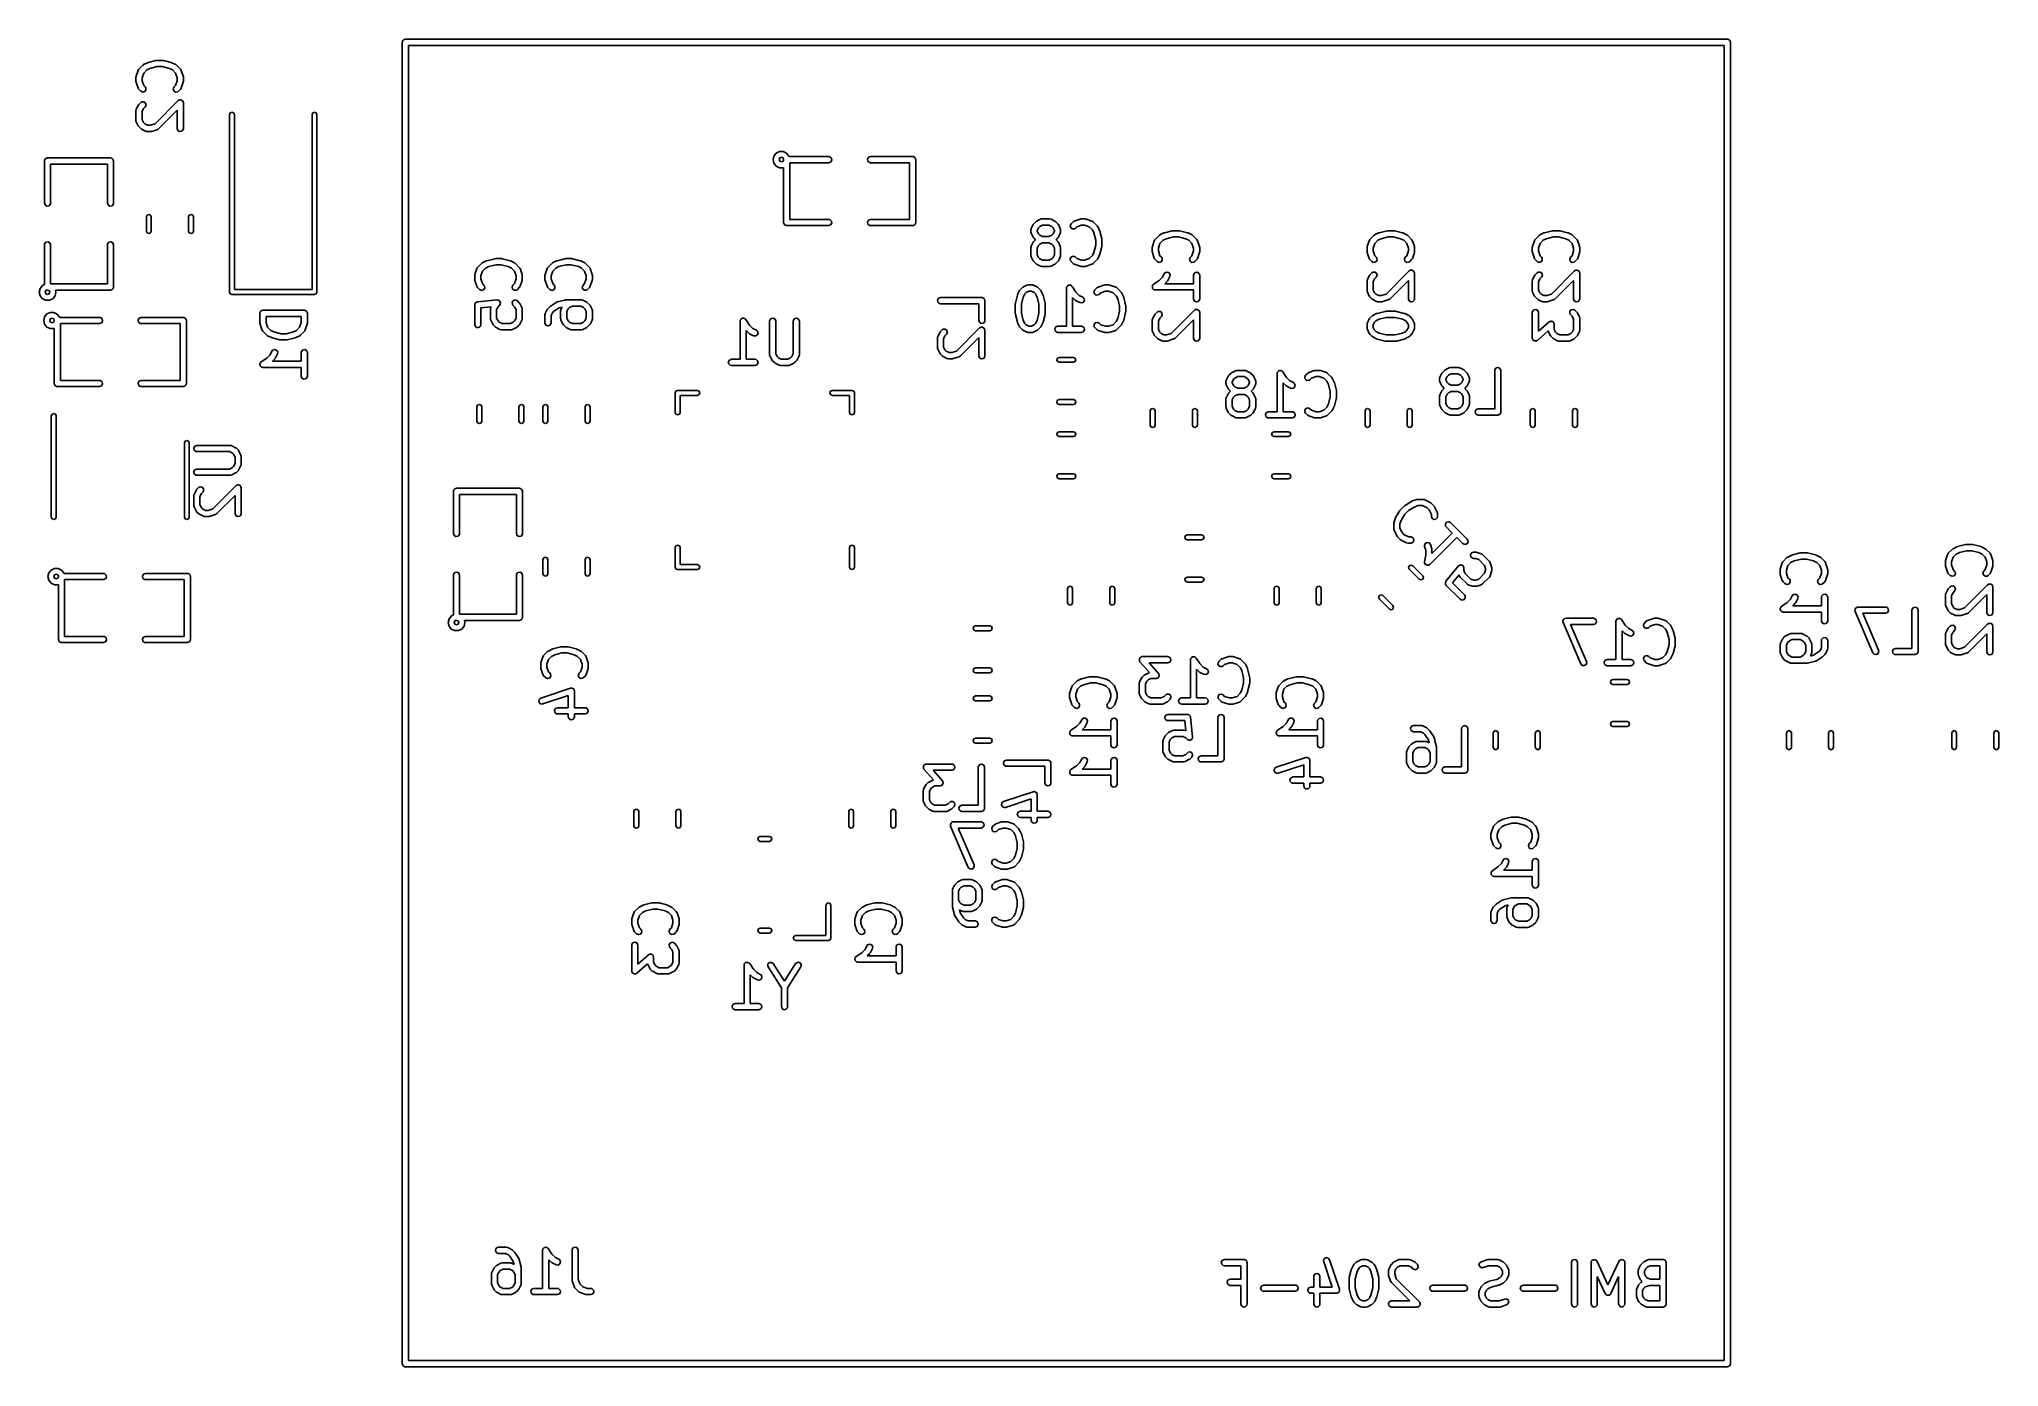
# Model space of a CAD drawing. Extents: x 5.34 to 7.21, y -5.01 to -3.75.
import ezdxf

# ---------------------------------------------------------------- set-up
doc = ezdxf.new("R2010")
doc.units = 0
doc.header["$MEASUREMENT"] = 0
doc.layers.add('BLACK', color=7, linetype='CONTINUOUS')

msp = doc.modelspace()

# ---------------------------------------------------------------- linework, layer by layer
at = {"layer": 'BLACK', "linetype": 'CONTINUOUS'}
for p, q in [((5.68602, -3.75197), (5.68609, -3.75158)), ((5.68602, -5.01181), (5.68602, -3.75197)), ((5.68607, -3.75146), (5.68613, -3.75134)), ((5.68609, -3.75158), (5.68607, -3.75146)), ((5.68613, -3.75134), (5.6862, -3.75096)), ((5.6862, -3.75096), (5.68669, -3.75037)), ((5.68669, -3.75037), (5.68708, -3.74971)), ((5.68708, -3.74971), (5.68733, -3.74962)), ((5.68733, -3.74962), (5.6875, -3.74941)), ((5.6875, -3.74941), (5.68826, -3.74928)), ((5.68826, -3.74928), (5.68898, -3.74902)), ((5.68898, -3.74902), (6.94882, -3.74902)), ((6.94882, -3.74902), (6.9492, -3.74908)), ((6.9492, -3.74908), (6.94933, -3.74906)), ((6.94933, -3.74906), (6.94945, -3.74913)), ((6.94945, -3.74913), (6.94983, -3.74919)), ((6.94983, -3.74919), (6.95042, -3.74969)), ((6.95042, -3.74969), (6.95108, -3.75007)), ((6.95108, -3.75007), (6.95117, -3.75032)), ((6.95117, -3.75032), (6.95138, -3.75049)), ((6.95138, -3.75049), (6.95151, -3.75125)), ((6.95151, -3.75125), (6.95177, -3.75197)), ((6.95177, -3.75197), (6.95177, -5.01181)), ((5.43944, -3.77332), (5.44319, -3.77145)), ((5.44319, -3.77145), (5.44367, -3.7713)), ((5.44367, -3.7713), (5.44379, -3.77123)), ((5.44379, -3.77123), (5.45129, -3.76935)), ((5.45129, -3.76935), (5.45188, -3.76931)), ((5.45188, -3.76931), (5.45201, -3.76926)), ((5.45201, -3.76926), (5.45763, -3.76926)), ((5.45763, -3.76926), (5.45821, -3.76937)), ((5.45821, -3.76937), (5.45835, -3.76935)), ((5.45835, -3.76935), (5.46585, -3.77123)), ((5.46585, -3.77123), (5.46631, -3.77143)), ((5.46631, -3.77143), (5.46645, -3.77145)), ((5.46645, -3.77145), (5.4702, -3.77332)), ((5.69193, -3.75492), (5.69193, -5.00886)), ((6.94587, -3.75492), (5.69193, -3.75492)), ((6.94587, -5.00886), (6.94587, -3.75492)), ((5.43218, -3.78534), (5.43233, -3.78447)), ((5.43218, -3.78909), (5.43218, -3.78534)), ((5.4322, -3.78915), (5.43218, -3.78909)), ((5.43233, -3.79002), (5.4322, -3.78915)), ((5.43233, -3.78441), (5.43421, -3.77878)), ((5.43233, -3.78447), (5.43233, -3.78441)), ((5.43421, -3.79565), (5.43233, -3.79002)), ((5.43421, -3.77878), (5.43469, -3.77788)), ((5.43469, -3.77788), (5.43485, -3.77779)), ((5.43485, -3.77779), (5.43492, -3.77763)), ((5.43492, -3.77763), (5.43867, -3.77388)), ((5.43959, -3.78131), (5.43809, -3.78582)), ((5.43809, -3.78582), (5.43809, -3.78861)), ((5.43809, -3.78861), (5.43959, -3.79312)), ((5.43867, -3.77388), (5.43939, -3.77337)), ((5.43939, -3.77337), (5.43944, -3.77332)), ((5.44251, -3.77839), (5.43959, -3.78131)), ((5.44554, -3.77688), (5.44251, -3.77839)), ((5.45237, -3.77517), (5.44554, -3.77688)), ((5.45727, -3.77517), (5.45237, -3.77517)), ((5.4641, -3.77688), (5.45727, -3.77517)), ((5.46713, -3.77839), (5.4641, -3.77688)), ((5.47005, -3.78131), (5.46713, -3.77839)), ((5.47155, -3.78582), (5.47005, -3.78131)), ((5.47005, -3.79312), (5.47155, -3.78861)), ((5.4702, -3.77332), (5.47091, -3.77385)), ((5.47091, -3.77385), (5.47097, -3.77388)), ((5.47097, -3.77388), (5.47472, -3.77763)), ((5.47155, -3.78861), (5.47155, -3.78582)), ((5.47472, -3.77763), (5.4753, -3.77847)), ((5.4753, -3.77847), (5.47532, -3.77864)), ((5.47532, -3.77864), (5.47543, -3.77878)), ((5.47543, -3.77878), (5.4773, -3.78441)), ((5.4773, -3.79002), (5.47543, -3.79565)), ((5.4773, -3.78441), (5.47743, -3.78528)), ((5.47746, -3.78909), (5.4773, -3.78996)), ((5.4773, -3.78996), (5.4773, -3.79002)), ((5.47743, -3.78528), (5.47746, -3.78534)), ((5.47746, -3.78534), (5.47746, -3.78909)), ((5.43432, -3.79579), (5.43421, -3.79565)), ((5.43433, -3.79596), (5.43432, -3.79579)), ((5.43492, -3.7968), (5.43433, -3.79596)), ((5.43679, -3.79868), (5.43492, -3.7968)), ((5.43492, -3.81137), (5.43679, -3.8095)), ((5.43863, -3.79953), (5.43679, -3.79868)), ((5.43679, -3.8095), (5.43763, -3.80891)), ((5.43763, -3.80891), (5.43965, -3.80873)), ((5.44058, -3.79901), (5.43863, -3.79953)), ((5.43959, -3.79312), (5.44097, -3.7945)), ((5.43965, -3.80873), (5.4413, -3.80989)), ((5.44173, -3.79735), (5.44058, -3.79901)), ((5.44097, -3.7945), (5.44156, -3.79534)), ((5.44156, -3.79534), (5.44173, -3.79735)), ((5.45041, -3.82963), (5.47242, -3.80762)), ((5.46781, -3.79633), (5.46867, -3.7945)), ((5.46833, -3.79828), (5.46781, -3.79633)), ((5.46999, -3.79944), (5.46833, -3.79828)), ((5.46867, -3.7945), (5.47005, -3.79312)), ((5.472, -3.79926), (5.46999, -3.79944)), ((5.47284, -3.79868), (5.472, -3.79926)), ((5.47242, -3.80762), (5.47294, -3.80725)), ((5.47472, -3.7968), (5.47284, -3.79868)), ((5.47294, -3.80725), (5.47303, -3.80715)), ((5.47303, -3.80715), (5.47311, -3.80714)), ((5.47311, -3.80714), (5.47326, -3.80704)), ((5.47326, -3.80704), (5.47414, -3.80696)), ((5.47414, -3.80696), (5.47502, -3.8068)), ((5.47479, -3.79664), (5.47472, -3.7968)), ((5.47494, -3.79655), (5.47479, -3.79664)), ((5.47543, -3.79565), (5.47494, -3.79655)), ((5.47502, -3.8068), (5.47513, -3.80687)), ((5.47513, -3.80687), (5.47527, -3.80686)), ((5.47527, -3.80686), (5.476, -3.80737)), ((5.476, -3.80737), (5.47677, -3.80781)), ((5.47677, -3.80781), (5.47681, -3.80794)), ((5.47681, -3.80794), (5.47692, -3.80802)), ((5.47692, -3.80802), (5.47715, -3.80888)), ((5.47715, -3.80888), (5.47746, -3.80971)), ((5.43218, -3.81721), (5.43236, -3.8162)), ((5.43218, -3.82658), (5.43218, -3.81721)), ((5.43224, -3.82675), (5.43218, -3.82658)), ((5.4322, -3.82692), (5.43224, -3.82675)), ((5.43249, -3.8279), (5.4322, -3.82692)), ((5.43236, -3.8162), (5.43247, -3.81607)), ((5.43247, -3.81607), (5.43249, -3.81589)), ((5.43249, -3.81589), (5.43437, -3.81214)), ((5.43437, -3.83165), (5.43249, -3.8279)), ((5.43437, -3.81214), (5.43489, -3.81143)), ((5.43489, -3.81143), (5.43492, -3.81137)), ((5.43943, -3.81521), (5.43809, -3.81791)), ((5.43809, -3.81791), (5.43809, -3.82589)), ((5.43809, -3.82589), (5.43943, -3.82858)), ((5.44097, -3.81367), (5.43943, -3.81521)), ((5.44182, -3.81184), (5.44097, -3.81367)), ((5.4413, -3.80989), (5.44182, -3.81184)), ((5.47155, -3.81684), (5.45409, -3.8343)), ((5.47155, -3.83408), (5.47155, -3.81684)), ((5.47746, -3.80971), (5.47746, -3.83408)), ((5.52126, -3.82087), (5.52195, -3.8192)), ((5.52126, -3.99016), (5.52126, -3.82087)), ((5.52195, -3.8192), (5.52362, -3.8185)), ((5.52362, -3.8185), (5.52529, -3.8192)), ((5.52529, -3.8192), (5.52598, -3.82087)), ((5.52598, -3.82087), (5.52598, -3.9878)), ((5.6, -3.82087), (5.60069, -3.8192)), ((5.6, -3.9878), (5.6, -3.82087)), ((5.60069, -3.8192), (5.60236, -3.8185)), ((5.60236, -3.8185), (5.60403, -3.8192)), ((5.60403, -3.8192), (5.60472, -3.82087)), ((5.60472, -3.82087), (5.60472, -3.99016)), ((5.43441, -3.8317), (5.43437, -3.83165)), ((5.43492, -3.83242), (5.43441, -3.8317)), ((5.43679, -3.8343), (5.43492, -3.83242)), ((5.43685, -3.83432), (5.43679, -3.8343)), ((5.43756, -3.83485), (5.43685, -3.83432)), ((5.44131, -3.83672), (5.43756, -3.83485)), ((5.43943, -3.82858), (5.44063, -3.82978)), ((5.44063, -3.82978), (5.44333, -3.83113)), ((5.44149, -3.83674), (5.44131, -3.83672)), ((5.44162, -3.83686), (5.44149, -3.83674)), ((5.44263, -3.83704), (5.44162, -3.83686)), ((5.44638, -3.83704), (5.44263, -3.83704)), ((5.44333, -3.83113), (5.4459, -3.83113)), ((5.4459, -3.83113), (5.45041, -3.82963)), ((5.44644, -3.83701), (5.44638, -3.83704)), ((5.44732, -3.83688), (5.44644, -3.83701)), ((5.45294, -3.83501), (5.44732, -3.83688)), ((5.45308, -3.8349), (5.45294, -3.83501)), ((5.45325, -3.83488), (5.45308, -3.8349)), ((5.45409, -3.8343), (5.45325, -3.83488)), ((5.47224, -3.83598), (5.47155, -3.83408)), ((5.47399, -3.83699), (5.47224, -3.83598)), ((5.47598, -3.83664), (5.47399, -3.83699)), ((5.47728, -3.83509), (5.47598, -3.83664)), ((5.47746, -3.83408), (5.47728, -3.83509)), ((5.345, -3.8652), (5.34507, -3.86481)), ((5.345, -3.9052), (5.345, -3.8652)), ((5.34504, -3.86468), (5.34511, -3.86457)), ((5.34507, -3.86481), (5.34504, -3.86468)), ((5.34511, -3.86457), (5.34518, -3.86419)), ((5.34518, -3.86419), (5.34567, -3.8636)), ((5.34567, -3.8636), (5.34605, -3.86293)), ((5.34605, -3.86293), (5.34631, -3.86284)), ((5.34631, -3.86284), (5.34648, -3.86264)), ((5.34648, -3.86264), (5.34723, -3.86251)), ((5.34723, -3.86251), (5.34795, -3.86224)), ((5.34795, -3.86224), (5.40795, -3.86224)), ((5.40795, -3.86224), (5.40834, -3.86231)), ((5.40834, -3.86231), (5.40847, -3.86229)), ((5.40847, -3.86229), (5.40858, -3.86235)), ((5.40858, -3.86235), (5.40896, -3.86242)), ((5.40896, -3.86242), (5.40955, -3.86292)), ((5.40955, -3.86292), (5.41021, -3.8633)), ((5.41021, -3.8633), (5.41031, -3.86355)), ((5.41031, -3.86355), (5.41051, -3.86372)), ((5.41051, -3.86372), (5.41064, -3.86448)), ((5.41064, -3.86448), (5.41091, -3.8652)), ((5.41091, -3.8652), (5.41091, -3.9052)), ((6.03941, -3.86384), (6.0402, -3.8604)), ((6.03941, -3.86386), (6.03941, -3.86384)), ((6.04019, -3.86729), (6.03941, -3.86386)), ((6.0402, -3.8604), (6.04241, -3.85763)), ((6.04241, -3.85763), (6.0456, -3.8561)), ((6.0458, -3.86229), (6.04515, -3.86386)), ((6.04515, -3.86386), (6.0458, -3.86543)), ((6.0456, -3.8561), (6.04914, -3.85611)), ((6.04736, -3.86164), (6.0458, -3.86229)), ((6.0458, -3.86543), (6.04736, -3.86607)), ((6.04893, -3.86229), (6.04736, -3.86164)), ((6.04736, -3.86607), (6.04893, -3.86543)), ((6.04946, -3.86357), (6.04893, -3.86229)), ((6.04893, -3.86543), (6.04941, -3.86427)), ((6.04914, -3.85611), (6.05232, -3.85764)), ((6.04941, -3.86386), (6.04946, -3.86357)), ((6.04941, -3.86427), (6.04941, -3.86386)), ((6.05232, -3.85764), (6.05453, -3.86041)), ((6.05453, -3.86041), (6.05464, -3.86091)), ((6.05464, -3.86091), (6.09236, -3.86091)), ((6.09236, -3.86091), (6.09337, -3.86108)), ((6.09337, -3.86108), (6.09492, -3.86238)), ((6.09527, -3.86437), (6.09426, -3.86612)), ((6.09492, -3.86238), (6.09527, -3.86437)), ((6.12945, -3.86335), (6.13046, -3.8616)), ((6.12981, -3.86533), (6.12945, -3.86335)), ((6.13135, -3.86663), (6.12981, -3.86533)), ((6.13046, -3.8616), (6.13236, -3.86091)), ((6.13236, -3.86091), (6.17236, -3.86091)), ((6.17236, -3.86091), (6.17275, -3.86097)), ((6.17275, -3.86097), (6.17287, -3.86095)), ((6.17287, -3.86095), (6.17299, -3.86102)), ((6.17299, -3.86102), (6.17337, -3.86108)), ((6.17337, -3.86108), (6.17396, -3.86158)), ((6.17396, -3.86158), (6.17462, -3.86196)), ((6.17462, -3.86196), (6.17472, -3.86221)), ((6.17472, -3.86221), (6.17492, -3.86238)), ((6.17492, -3.86238), (6.17505, -3.86314)), ((6.17505, -3.86314), (6.17531, -3.86386)), ((6.17531, -3.86386), (6.17531, -3.92386)), ((5.405, -3.86815), (5.35091, -3.86815)), ((5.35091, -3.86815), (5.35091, -3.9052)), ((5.405, -3.9052), (5.405, -3.86815)), ((6.04239, -3.87006), (6.04019, -3.86729)), ((6.04557, -3.87161), (6.04239, -3.87006)), ((6.04911, -3.87162), (6.04557, -3.87161)), ((6.04941, -3.87147), (6.04911, -3.87162)), ((6.04941, -3.92386), (6.04941, -3.87147)), ((6.09236, -3.86681), (6.05531, -3.86681)), ((6.05531, -3.86681), (6.05531, -3.92091)), ((6.09426, -3.86612), (6.09236, -3.86681)), ((6.13236, -3.86681), (6.13135, -3.86663)), ((6.16941, -3.86681), (6.13236, -3.86681)), ((6.16941, -3.92091), (6.16941, -3.86681)), ((5.34569, -3.90709), (5.345, -3.9052)), ((5.34744, -3.9081), (5.34569, -3.90709)), ((5.34943, -3.90775), (5.34744, -3.9081)), ((5.35073, -3.90621), (5.34943, -3.90775)), ((5.35091, -3.9052), (5.35073, -3.90621)), ((5.40569, -3.90709), (5.405, -3.9052)), ((5.40744, -3.9081), (5.40569, -3.90709)), ((5.40943, -3.90775), (5.40744, -3.9081)), ((5.41073, -3.90621), (5.40943, -3.90775)), ((5.41091, -3.9052), (5.41073, -3.90621)), ((5.44213, -3.91845), (5.44282, -3.91678)), ((5.44213, -3.93194), (5.44213, -3.91845)), ((5.44282, -3.91678), (5.44449, -3.91609)), ((5.44449, -3.91609), (5.44616, -3.91678)), ((5.44616, -3.91678), (5.44685, -3.91845)), ((5.44685, -3.91845), (5.44685, -3.93194)), ((5.48228, -3.91845), (5.48298, -3.91678)), ((5.48228, -3.93194), (5.48228, -3.91845)), ((5.48298, -3.91678), (5.48465, -3.91609)), ((5.48465, -3.91609), (5.48632, -3.91678)), ((5.48632, -3.91678), (5.48701, -3.91845)), ((5.48701, -3.91845), (5.48701, -3.93194)), ((6.05531, -3.92091), (6.09236, -3.92091)), ((6.09236, -3.92091), (6.09337, -3.92108)), ((6.09337, -3.92108), (6.09492, -3.92238)), ((6.12945, -3.92335), (6.13046, -3.9216)), ((6.13046, -3.9216), (6.13236, -3.92091)), ((6.13236, -3.92091), (6.16941, -3.92091)), ((6.29039, -3.92256), (6.29414, -3.92068)), ((6.29414, -3.92068), (6.29513, -3.92039)), ((6.29513, -3.92039), (6.2953, -3.92043)), ((6.2953, -3.92043), (6.29546, -3.92037)), ((6.29546, -3.92037), (6.30296, -3.92037)), ((6.30296, -3.92037), (6.30397, -3.92055)), ((6.30397, -3.92055), (6.30411, -3.92066)), ((6.30411, -3.92066), (6.30428, -3.92068)), ((6.30428, -3.92068), (6.30803, -3.92256)), ((6.3264, -3.9224), (6.33202, -3.92052)), ((6.33202, -3.92052), (6.3329, -3.92039)), ((6.3329, -3.92039), (6.33296, -3.92037)), ((6.33296, -3.92037), (6.33671, -3.92037)), ((6.33671, -3.92037), (6.33758, -3.92052)), ((6.33758, -3.92052), (6.33764, -3.92052)), ((6.33764, -3.92052), (6.34327, -3.9224)), ((5.44282, -3.93361), (5.44213, -3.93194)), ((5.44449, -3.9343), (5.44282, -3.93361)), ((5.44616, -3.93361), (5.44449, -3.9343)), ((5.44685, -3.93194), (5.44616, -3.93361)), ((5.48298, -3.93361), (5.48228, -3.93194)), ((5.48465, -3.9343), (5.48298, -3.93361)), ((5.48632, -3.93361), (5.48465, -3.9343)), ((5.48701, -3.93194), (5.48632, -3.93361)), ((6.04967, -3.92458), (6.04941, -3.92386)), ((6.04981, -3.92533), (6.04967, -3.92458)), ((6.05001, -3.92551), (6.04981, -3.92533)), ((6.0501, -3.92576), (6.05001, -3.92551)), ((6.05076, -3.92614), (6.0501, -3.92576)), ((6.05135, -3.92663), (6.05076, -3.92614)), ((6.05174, -3.9267), (6.05135, -3.92663)), ((6.05185, -3.92677), (6.05174, -3.9267)), ((6.05198, -3.92674), (6.05185, -3.92677)), ((6.05236, -3.92681), (6.05198, -3.92674)), ((6.09236, -3.92681), (6.05236, -3.92681)), ((6.09426, -3.92612), (6.09236, -3.92681)), ((6.09527, -3.92437), (6.09426, -3.92612)), ((6.09492, -3.92238), (6.09527, -3.92437)), ((6.12981, -3.92533), (6.12945, -3.92335)), ((6.13135, -3.92663), (6.12981, -3.92533)), ((6.13236, -3.92681), (6.13135, -3.92663)), ((6.17236, -3.92681), (6.13236, -3.92681)), ((6.17308, -3.92655), (6.17236, -3.92681)), ((6.17384, -3.92642), (6.17308, -3.92655)), ((6.17401, -3.92621), (6.17384, -3.92642)), ((6.17426, -3.92612), (6.17401, -3.92621)), ((6.17464, -3.92546), (6.17426, -3.92612)), ((6.17514, -3.92487), (6.17464, -3.92546)), ((6.1752, -3.92448), (6.17514, -3.92487)), ((6.17527, -3.92437), (6.1752, -3.92448)), ((6.17531, -3.92386), (6.17525, -3.92424)), ((6.17525, -3.92424), (6.17527, -3.92437)), ((6.28501, -3.93082), (6.28519, -3.92981)), ((6.28501, -3.9327), (6.28501, -3.93082)), ((6.28507, -3.93286), (6.28501, -3.9327)), ((6.28503, -3.93303), (6.28507, -3.93286)), ((6.28532, -3.93402), (6.28503, -3.93303)), ((6.28519, -3.92981), (6.2853, -3.92968)), ((6.2853, -3.92968), (6.28532, -3.9295)), ((6.28532, -3.9295), (6.2872, -3.92575)), ((6.2872, -3.93777), (6.28532, -3.93402)), ((6.2872, -3.92575), (6.28772, -3.92504)), ((6.28724, -3.93781), (6.2872, -3.93777)), ((6.28775, -3.93853), (6.28724, -3.93781)), ((6.28772, -3.92504), (6.28775, -3.92498)), ((6.28775, -3.92498), (6.28963, -3.92311)), ((6.28941, -3.94019), (6.28775, -3.93853)), ((6.28775, -3.94186), (6.28941, -3.94019)), ((6.28963, -3.92311), (6.29035, -3.9226)), ((6.29035, -3.9226), (6.29039, -3.92256)), ((6.29227, -3.92882), (6.29092, -3.93152)), ((6.29092, -3.93152), (6.29092, -3.932)), ((6.29092, -3.932), (6.29227, -3.9347)), ((6.29346, -3.92762), (6.29227, -3.92882)), ((6.29227, -3.9347), (6.29346, -3.93589)), ((6.29616, -3.92627), (6.29346, -3.92762)), ((6.29346, -3.93589), (6.29616, -3.93724)), ((6.30227, -3.92627), (6.29616, -3.92627)), ((6.29616, -3.93724), (6.30227, -3.93724)), ((6.30496, -3.92762), (6.30227, -3.92627)), ((6.30227, -3.93724), (6.30496, -3.93589)), ((6.30616, -3.92882), (6.30496, -3.92762)), ((6.30496, -3.93589), (6.30616, -3.9347)), ((6.30751, -3.93152), (6.30616, -3.92882)), ((6.30616, -3.9347), (6.30751, -3.932)), ((6.30751, -3.932), (6.30751, -3.93152)), ((6.30803, -3.92256), (6.30874, -3.92308)), ((6.30874, -3.92308), (6.3088, -3.92311)), ((6.3088, -3.92311), (6.31067, -3.92498)), ((6.31067, -3.93853), (6.30901, -3.94019)), ((6.30901, -3.94019), (6.31067, -3.94186)), ((6.31067, -3.92498), (6.31118, -3.92571)), ((6.3107, -3.93847), (6.31067, -3.93853)), ((6.31123, -3.93777), (6.3107, -3.93847)), ((6.31118, -3.92571), (6.31123, -3.92575)), ((6.31123, -3.92575), (6.3131, -3.9295)), ((6.3131, -3.93402), (6.31123, -3.93777)), ((6.3131, -3.9295), (6.31339, -3.93048)), ((6.31312, -3.93384), (6.3131, -3.93402)), ((6.31324, -3.93371), (6.31312, -3.93384)), ((6.31341, -3.9327), (6.31324, -3.93371)), ((6.31339, -3.93048), (6.31335, -3.93066)), ((6.31335, -3.93066), (6.31341, -3.93082)), ((6.31341, -3.93082), (6.31341, -3.9327)), ((6.32252, -3.92681), (6.32337, -3.92498)), ((6.32304, -3.92877), (6.32252, -3.92681)), ((6.3247, -3.92992), (6.32304, -3.92877)), ((6.32337, -3.92498), (6.32525, -3.92311)), ((6.32671, -3.92975), (6.3247, -3.92992)), ((6.32525, -3.92311), (6.32609, -3.92252)), ((6.32609, -3.92252), (6.32626, -3.92251)), ((6.32626, -3.92251), (6.3264, -3.9224)), ((6.32755, -3.92916), (6.32671, -3.92975)), ((6.32893, -3.92778), (6.32755, -3.92916)), ((6.33344, -3.92627), (6.32893, -3.92778)), ((6.33623, -3.92627), (6.33344, -3.92627)), ((6.34074, -3.92778), (6.33623, -3.92627)), ((6.34366, -3.9307), (6.34074, -3.92778)), ((6.34327, -3.9224), (6.34417, -3.92288)), ((6.34517, -3.93373), (6.34366, -3.9307)), ((6.34417, -3.92288), (6.34426, -3.92303)), ((6.34426, -3.92303), (6.34442, -3.92311)), ((6.34442, -3.92311), (6.34817, -3.92686)), ((6.34688, -3.94056), (6.34517, -3.93373)), ((6.34817, -3.92686), (6.34868, -3.92758)), ((6.34868, -3.92758), (6.34872, -3.92763)), ((6.34872, -3.92763), (6.3506, -3.93138)), ((6.3506, -3.93138), (6.35074, -3.93186)), ((6.35074, -3.93186), (6.35082, -3.93198)), ((6.35082, -3.93198), (6.3527, -3.93948)), ((6.3527, -3.93948), (6.35274, -3.94007)), ((6.35274, -3.94007), (6.35278, -3.94019)), ((6.35278, -3.94019), (6.35278, -3.94582)), ((6.40271, -3.94114), (6.4032, -3.94023)), ((6.4032, -3.94023), (6.40335, -3.94014)), ((6.40335, -3.94014), (6.40342, -3.93998)), ((6.40342, -3.93998), (6.40717, -3.93623)), ((6.40717, -3.93623), (6.4079, -3.93573)), ((6.4079, -3.93573), (6.40794, -3.93568)), ((6.40794, -3.93568), (6.41169, -3.9338)), ((6.41404, -3.93923), (6.41101, -3.94075)), ((6.41169, -3.9338), (6.41218, -3.93366)), ((6.41218, -3.93366), (6.41229, -3.93358)), ((6.41229, -3.93358), (6.41979, -3.93171)), ((6.42087, -3.93752), (6.41404, -3.93923)), ((6.41979, -3.93171), (6.42038, -3.93166)), ((6.42038, -3.93166), (6.42051, -3.93162)), ((6.42051, -3.93162), (6.42613, -3.93162)), ((6.42577, -3.93752), (6.42087, -3.93752)), ((6.4326, -3.93923), (6.42577, -3.93752)), ((6.42613, -3.93162), (6.42671, -3.93172)), ((6.42671, -3.93172), (6.42685, -3.93171)), ((6.42685, -3.93171), (6.43435, -3.93358)), ((6.43563, -3.94075), (6.4326, -3.93923)), ((6.43435, -3.93358), (6.43481, -3.93379)), ((6.43481, -3.93379), (6.43495, -3.9338)), ((6.43495, -3.9338), (6.4387, -3.93568)), ((6.4387, -3.93568), (6.43941, -3.93621)), ((6.43941, -3.93621), (6.43947, -3.93623)), ((6.43947, -3.93623), (6.44322, -3.93998)), ((6.44322, -3.93998), (6.44381, -3.94082)), ((6.60743, -3.94114), (6.60792, -3.94023)), ((6.60792, -3.94023), (6.60807, -3.94014)), ((6.60807, -3.94014), (6.60815, -3.93998)), ((6.60815, -3.93998), (6.6119, -3.93623)), ((6.6119, -3.93623), (6.61262, -3.93573)), ((6.61262, -3.93573), (6.61267, -3.93568)), ((6.61267, -3.93568), (6.61641, -3.9338)), ((6.61877, -3.93923), (6.61573, -3.94075)), ((6.61641, -3.9338), (6.6169, -3.93366)), ((6.6169, -3.93366), (6.61702, -3.93358)), ((6.61702, -3.93358), (6.62452, -3.93171)), ((6.6256, -3.93752), (6.61877, -3.93923)), ((6.62452, -3.93171), (6.62511, -3.93166)), ((6.62511, -3.93166), (6.62523, -3.93162)), ((6.62523, -3.93162), (6.63086, -3.93162)), ((6.6305, -3.93752), (6.6256, -3.93752)), ((6.63733, -3.93923), (6.6305, -3.93752)), ((6.63086, -3.93162), (6.63144, -3.93172)), ((6.63144, -3.93172), (6.63157, -3.93171)), ((6.63157, -3.93171), (6.63907, -3.93358)), ((6.64036, -3.94075), (6.63733, -3.93923)), ((6.63907, -3.93358), (6.63954, -3.93379)), ((6.63954, -3.93379), (6.63968, -3.9338)), ((6.63968, -3.9338), (6.64343, -3.93568)), ((6.64343, -3.93568), (6.64414, -3.93621)), ((6.64414, -3.93621), (6.6442, -3.93623)), ((6.6442, -3.93623), (6.64794, -3.93998)), ((6.64794, -3.93998), (6.64853, -3.94082)), ((6.76492, -3.94114), (6.7654, -3.94023)), ((6.7654, -3.94023), (6.76555, -3.94014)), ((6.76555, -3.94014), (6.76563, -3.93998)), ((6.76563, -3.93998), (6.76938, -3.93623)), ((6.76938, -3.93623), (6.7701, -3.93573)), ((6.7701, -3.93573), (6.77015, -3.93568)), ((6.77015, -3.93568), (6.7739, -3.9338)), ((6.77625, -3.93923), (6.77322, -3.94075)), ((6.7739, -3.9338), (6.77438, -3.93366)), ((6.77438, -3.93366), (6.7745, -3.93358)), ((6.7745, -3.93358), (6.782, -3.93171)), ((6.78308, -3.93752), (6.77625, -3.93923)), ((6.782, -3.93171), (6.78259, -3.93166)), ((6.78259, -3.93166), (6.78271, -3.93162)), ((6.78271, -3.93162), (6.78834, -3.93162)), ((6.78798, -3.93752), (6.78308, -3.93752)), ((6.79481, -3.93923), (6.78798, -3.93752)), ((6.78834, -3.93162), (6.78892, -3.93172)), ((6.78892, -3.93172), (6.78906, -3.93171)), ((6.78906, -3.93171), (6.79655, -3.93358)), ((6.79784, -3.94075), (6.79481, -3.93923)), ((6.79655, -3.93358), (6.79702, -3.93379)), ((6.79702, -3.93379), (6.79716, -3.9338)), ((6.79716, -3.9338), (6.80091, -3.93568)), ((6.80091, -3.93568), (6.80162, -3.93621)), ((6.80162, -3.93621), (6.80168, -3.93623)), ((6.80168, -3.93623), (6.80542, -3.93998)), ((6.80542, -3.93998), (6.80601, -3.94082)), ((5.345, -3.9452), (5.34518, -3.94419)), ((5.345, -3.98301), (5.345, -3.9452)), ((5.34518, -3.94419), (5.34648, -3.94264)), ((5.34648, -3.94264), (5.34847, -3.94229)), ((5.34847, -3.94229), (5.35021, -3.9433)), ((5.35021, -3.9433), (5.35091, -3.9452)), ((5.35091, -3.9452), (5.35091, -3.98224)), ((5.405, -3.9452), (5.40518, -3.94419)), ((5.405, -3.98224), (5.405, -3.9452)), ((5.40518, -3.94419), (5.40648, -3.94264)), ((5.40648, -3.94264), (5.40847, -3.94229)), ((5.40847, -3.94229), (5.41021, -3.9433)), ((5.41021, -3.9433), (5.41091, -3.9452)), ((5.41091, -3.9452), (5.41091, -3.9852)), ((5.76663, -3.9602), (5.77412, -3.95833)), ((5.77412, -3.95833), (5.77471, -3.95829)), ((5.77471, -3.95829), (5.77484, -3.95824)), ((5.77484, -3.95824), (5.78046, -3.95824)), ((5.78046, -3.95824), (5.78105, -3.95834)), ((5.78105, -3.95834), (5.78118, -3.95833)), ((5.78118, -3.95833), (5.78868, -3.9602)), ((5.83355, -3.9602), (5.84105, -3.95833)), ((5.84105, -3.95833), (5.84164, -3.95829)), ((5.84164, -3.95829), (5.84177, -3.95824)), ((5.84177, -3.95824), (5.84739, -3.95824)), ((5.84739, -3.95824), (5.84797, -3.95834)), ((5.84797, -3.95834), (5.84811, -3.95833)), ((5.84811, -3.95833), (5.85561, -3.9602)), ((6.28501, -3.94769), (6.28519, -3.94668)), ((6.28501, -3.95519), (6.28501, -3.94769)), ((6.28507, -3.95536), (6.28501, -3.95519)), ((6.28503, -3.95553), (6.28507, -3.95536)), ((6.28532, -3.95651), (6.28503, -3.95553)), ((6.28519, -3.94668), (6.2853, -3.94655)), ((6.2853, -3.94655), (6.28532, -3.94637)), ((6.28532, -3.94637), (6.2872, -3.94262)), ((6.2872, -3.96026), (6.28532, -3.95651)), ((6.2872, -3.94262), (6.28772, -3.94191)), ((6.28772, -3.94191), (6.28775, -3.94186)), ((6.29227, -3.94569), (6.29092, -3.94839)), ((6.29092, -3.94839), (6.29092, -3.9545)), ((6.29092, -3.9545), (6.29227, -3.95719)), ((6.29346, -3.9445), (6.29227, -3.94569)), ((6.29227, -3.95719), (6.29346, -3.95839)), ((6.29616, -3.94315), (6.29346, -3.9445)), ((6.29346, -3.95839), (6.29616, -3.95974)), ((6.30227, -3.94315), (6.29616, -3.94315)), ((6.30496, -3.9445), (6.30227, -3.94315)), ((6.30227, -3.95974), (6.30496, -3.95839)), ((6.30616, -3.94569), (6.30496, -3.9445)), ((6.30496, -3.95839), (6.30616, -3.95719)), ((6.30751, -3.94839), (6.30616, -3.94569)), ((6.30616, -3.95719), (6.30751, -3.9545)), ((6.30751, -3.9545), (6.30751, -3.94839)), ((6.31067, -3.94186), (6.31118, -3.94258)), ((6.31118, -3.94258), (6.31123, -3.94262)), ((6.31123, -3.94262), (6.3131, -3.94637)), ((6.3131, -3.95651), (6.31123, -3.96026)), ((6.3131, -3.94637), (6.31339, -3.94736)), ((6.31312, -3.95634), (6.3131, -3.95651)), ((6.31324, -3.9562), (6.31312, -3.95634)), ((6.31341, -3.95519), (6.31324, -3.9562)), ((6.31339, -3.94736), (6.31335, -3.94753)), ((6.31335, -3.94753), (6.31341, -3.94769)), ((6.31341, -3.94769), (6.31341, -3.95519)), ((6.32261, -3.95818), (6.32377, -3.95652)), ((6.32278, -3.96019), (6.32261, -3.95818)), ((6.32377, -3.95652), (6.32572, -3.956)), ((6.32572, -3.956), (6.32755, -3.95685)), ((6.32755, -3.95685), (6.32893, -3.95824)), ((6.32893, -3.95824), (6.33344, -3.95974)), ((6.33623, -3.95974), (6.34074, -3.95824)), ((6.34074, -3.95824), (6.34366, -3.95532)), ((6.34366, -3.95532), (6.34517, -3.95229)), ((6.34517, -3.95229), (6.34688, -3.94546)), ((6.34688, -3.94546), (6.34688, -3.94056)), ((6.34872, -3.95839), (6.3482, -3.9591)), ((6.3506, -3.95464), (6.34872, -3.95839)), ((6.35061, -3.9545), (6.3506, -3.95464)), ((6.35082, -3.95403), (6.35061, -3.9545)), ((6.3527, -3.94654), (6.35082, -3.95403)), ((6.35278, -3.94582), (6.35268, -3.9464)), ((6.35268, -3.9464), (6.3527, -3.94654)), ((6.40068, -3.94769), (6.40084, -3.94682)), ((6.40068, -3.95144), (6.40068, -3.94769)), ((6.40071, -3.9515), (6.40068, -3.95144)), ((6.40084, -3.95238), (6.40071, -3.9515)), ((6.40084, -3.94676), (6.40271, -3.94114)), ((6.40084, -3.94682), (6.40084, -3.94676)), ((6.40271, -3.958), (6.40084, -3.95238)), ((6.40282, -3.95814), (6.40271, -3.958)), ((6.40284, -3.95832), (6.40282, -3.95814)), ((6.40342, -3.95916), (6.40284, -3.95832)), ((6.40809, -3.94366), (6.40659, -3.94817)), ((6.40659, -3.94817), (6.40659, -3.95096)), ((6.40659, -3.95096), (6.40809, -3.95547)), ((6.41101, -3.94075), (6.40809, -3.94366)), ((6.40809, -3.95547), (6.40947, -3.95685)), ((6.40947, -3.95685), (6.41006, -3.95769)), ((6.41006, -3.95769), (6.41024, -3.95971)), ((6.43855, -3.94366), (6.43563, -3.94075)), ((6.43632, -3.95869), (6.43717, -3.95685)), ((6.43684, -3.96064), (6.43632, -3.95869)), ((6.43717, -3.95685), (6.43855, -3.95547)), ((6.44005, -3.94817), (6.43855, -3.94366)), ((6.43855, -3.95547), (6.44005, -3.95096)), ((6.44005, -3.95096), (6.44005, -3.94817)), ((6.44329, -3.959), (6.44322, -3.95916)), ((6.44345, -3.9589), (6.44329, -3.959)), ((6.44393, -3.958), (6.44345, -3.9589)), ((6.44381, -3.94082), (6.44382, -3.941)), ((6.44382, -3.941), (6.44393, -3.94114)), ((6.44393, -3.94114), (6.44581, -3.94676)), ((6.44581, -3.95238), (6.44393, -3.958)), ((6.44581, -3.94676), (6.44594, -3.94763)), ((6.44596, -3.95144), (6.44581, -3.95231)), ((6.44581, -3.95231), (6.44581, -3.95238)), ((6.44594, -3.94763), (6.44596, -3.94769)), ((6.44596, -3.94769), (6.44596, -3.95144)), ((6.60541, -3.94769), (6.60556, -3.94682)), ((6.60541, -3.95144), (6.60541, -3.94769)), ((6.60543, -3.9515), (6.60541, -3.95144)), ((6.60556, -3.95238), (6.60543, -3.9515)), ((6.60556, -3.94676), (6.60743, -3.94114)), ((6.60556, -3.94682), (6.60556, -3.94676)), ((6.60743, -3.958), (6.60556, -3.95238)), ((6.60754, -3.95814), (6.60743, -3.958)), ((6.60756, -3.95832), (6.60754, -3.95814)), ((6.60815, -3.95916), (6.60756, -3.95832)), ((6.61282, -3.94366), (6.61131, -3.94817)), ((6.61131, -3.94817), (6.61131, -3.95096)), ((6.61131, -3.95096), (6.61282, -3.95547)), ((6.61573, -3.94075), (6.61282, -3.94366)), ((6.61282, -3.95547), (6.6142, -3.95685)), ((6.6142, -3.95685), (6.61479, -3.95769)), ((6.61479, -3.95769), (6.61496, -3.95971)), ((6.64328, -3.94366), (6.64036, -3.94075)), ((6.64104, -3.95869), (6.64189, -3.95685)), ((6.64156, -3.96064), (6.64104, -3.95869)), ((6.64189, -3.95685), (6.64328, -3.95547)), ((6.64478, -3.94817), (6.64328, -3.94366)), ((6.64328, -3.95547), (6.64478, -3.95096)), ((6.64478, -3.95096), (6.64478, -3.94817)), ((6.64802, -3.959), (6.64794, -3.95916)), ((6.64817, -3.9589), (6.64802, -3.959)), ((6.64866, -3.958), (6.64817, -3.9589)), ((6.64853, -3.94082), (6.64855, -3.941)), ((6.64855, -3.941), (6.64866, -3.94114)), ((6.64866, -3.94114), (6.65053, -3.94676)), ((6.65053, -3.95238), (6.64866, -3.958)), ((6.65053, -3.94676), (6.65066, -3.94763)), ((6.65068, -3.95144), (6.65053, -3.95231)), ((6.65053, -3.95231), (6.65053, -3.95238)), ((6.65066, -3.94763), (6.65068, -3.94769)), ((6.65068, -3.94769), (6.65068, -3.95144)), ((6.76289, -3.94769), (6.76304, -3.94682)), ((6.76289, -3.95144), (6.76289, -3.94769)), ((6.76291, -3.9515), (6.76289, -3.95144)), ((6.76304, -3.95238), (6.76291, -3.9515)), ((6.76304, -3.94676), (6.76492, -3.94114)), ((6.76304, -3.94682), (6.76304, -3.94676)), ((6.76492, -3.958), (6.76304, -3.95238)), ((6.76503, -3.95814), (6.76492, -3.958)), ((6.76504, -3.95832), (6.76503, -3.95814)), ((6.76563, -3.95916), (6.76504, -3.95832)), ((6.7703, -3.94366), (6.76879, -3.94817)), ((6.76879, -3.94817), (6.76879, -3.95096)), ((6.76879, -3.95096), (6.7703, -3.95547)), ((6.77322, -3.94075), (6.7703, -3.94366)), ((6.7703, -3.95547), (6.77168, -3.95685)), ((6.77168, -3.95685), (6.77227, -3.95769)), ((6.77227, -3.95769), (6.77244, -3.95971)), ((6.80076, -3.94366), (6.79784, -3.94075)), ((6.79852, -3.95869), (6.79937, -3.95685)), ((6.79904, -3.96064), (6.79852, -3.95869)), ((6.79937, -3.95685), (6.80076, -3.95547)), ((6.80226, -3.94817), (6.80076, -3.94366)), ((6.80076, -3.95547), (6.80226, -3.95096)), ((6.80226, -3.95096), (6.80226, -3.94817)), ((6.8055, -3.959), (6.80542, -3.95916)), ((6.80565, -3.9589), (6.8055, -3.959)), ((6.80614, -3.958), (6.80565, -3.9589)), ((6.80601, -3.94082), (6.80603, -3.941)), ((6.80603, -3.941), (6.80614, -3.94114)), ((6.80614, -3.94114), (6.80801, -3.94676)), ((6.80801, -3.95238), (6.80614, -3.958)), ((6.80801, -3.94676), (6.80814, -3.94763)), ((6.80816, -3.95144), (6.80801, -3.95231)), ((6.80801, -3.95231), (6.80801, -3.95238)), ((6.80814, -3.94763), (6.80816, -3.94769)), ((6.80816, -3.94769), (6.80816, -3.95144)), ((5.75501, -3.97432), (5.75517, -3.97345)), ((5.75501, -3.97807), (5.75501, -3.97432)), ((5.75517, -3.97338), (5.75704, -3.96776)), ((5.75517, -3.97345), (5.75517, -3.97338)), ((5.75704, -3.96776), (5.75753, -3.96686)), ((5.75753, -3.96686), (5.75768, -3.96676)), ((5.75768, -3.96676), (5.75775, -3.9666)), ((5.75775, -3.9666), (5.7615, -3.96285)), ((5.76242, -3.97029), (5.76092, -3.97479)), ((5.76092, -3.97479), (5.76092, -3.97759)), ((5.76092, -3.97759), (5.76242, -3.98209)), ((5.7615, -3.96285), (5.76223, -3.96235)), ((5.76223, -3.96235), (5.76227, -3.9623)), ((5.76227, -3.9623), (5.76602, -3.96043)), ((5.76534, -3.96737), (5.76242, -3.97029)), ((5.76837, -3.96585), (5.76534, -3.96737)), ((5.76602, -3.96043), (5.76651, -3.96028)), ((5.76651, -3.96028), (5.76663, -3.9602)), ((5.7752, -3.96415), (5.76837, -3.96585)), ((5.7801, -3.96415), (5.7752, -3.96415)), ((5.78693, -3.96585), (5.7801, -3.96415)), ((5.78996, -3.96737), (5.78693, -3.96585)), ((5.78868, -3.9602), (5.78915, -3.96041)), ((5.78915, -3.96041), (5.78928, -3.96043)), ((5.78928, -3.96043), (5.79303, -3.9623)), ((5.79288, -3.97029), (5.78996, -3.96737)), ((5.79439, -3.97479), (5.79288, -3.97029)), ((5.79288, -3.98209), (5.79439, -3.97759)), ((5.79303, -3.9623), (5.79374, -3.96283)), ((5.79374, -3.96283), (5.7938, -3.96285)), ((5.7938, -3.96285), (5.79755, -3.9666)), ((5.79439, -3.97759), (5.79439, -3.97479)), ((5.79755, -3.9666), (5.79814, -3.96744)), ((5.79814, -3.96744), (5.79815, -3.96762)), ((5.79815, -3.96762), (5.79826, -3.96776)), ((5.79826, -3.96776), (5.80014, -3.97338)), ((5.80014, -3.97338), (5.80027, -3.97426)), ((5.80027, -3.97426), (5.80029, -3.97432)), ((5.80029, -3.97432), (5.80029, -3.97807)), ((5.82194, -3.97432), (5.8221, -3.97345)), ((5.82194, -3.97807), (5.82194, -3.97432)), ((5.8221, -3.97338), (5.82397, -3.96776)), ((5.8221, -3.97345), (5.8221, -3.97338)), ((5.82397, -3.96776), (5.82446, -3.96686)), ((5.82446, -3.96686), (5.82461, -3.96676)), ((5.82461, -3.96676), (5.82468, -3.9666)), ((5.82468, -3.9666), (5.82843, -3.96285)), ((5.82935, -3.97029), (5.82785, -3.97479)), ((5.82785, -3.97479), (5.82785, -3.97759)), ((5.82785, -3.97759), (5.82935, -3.98209)), ((5.82843, -3.96285), (5.82916, -3.96235)), ((5.82916, -3.96235), (5.8292, -3.9623)), ((5.8292, -3.9623), (5.83295, -3.96043)), ((5.83227, -3.96737), (5.82935, -3.97029)), ((5.8353, -3.96585), (5.83227, -3.96737)), ((5.83295, -3.96043), (5.83344, -3.96028)), ((5.83344, -3.96028), (5.83355, -3.9602)), ((5.84213, -3.96415), (5.8353, -3.96585)), ((5.84703, -3.96415), (5.84213, -3.96415)), ((5.85386, -3.96585), (5.84703, -3.96415)), ((5.85689, -3.96737), (5.85386, -3.96585)), ((5.85561, -3.9602), (5.85607, -3.96041)), ((5.85607, -3.96041), (5.85621, -3.96043)), ((5.85621, -3.96043), (5.85996, -3.9623)), ((5.85981, -3.97029), (5.85689, -3.96737)), ((5.86131, -3.97479), (5.85981, -3.97029)), ((5.85981, -3.98209), (5.86131, -3.97759)), ((5.85996, -3.9623), (5.86067, -3.96283)), ((5.86067, -3.96283), (5.86073, -3.96285)), ((5.86073, -3.96285), (5.86448, -3.9666)), ((5.86131, -3.97759), (5.86131, -3.97479)), ((5.86448, -3.9666), (5.86507, -3.96744)), ((5.86507, -3.96744), (5.86508, -3.96762)), ((5.86508, -3.96762), (5.86519, -3.96776)), ((5.86519, -3.96776), (5.86707, -3.97338)), ((5.86707, -3.97338), (5.8672, -3.97426)), ((5.8672, -3.97426), (5.86722, -3.97432)), ((5.86722, -3.97432), (5.86722, -3.97807)), ((6.28724, -3.96031), (6.2872, -3.96026)), ((6.28775, -3.96103), (6.28724, -3.96031)), ((6.28963, -3.96291), (6.28775, -3.96103)), ((6.28968, -3.96293), (6.28963, -3.96291)), ((6.29039, -3.96346), (6.28968, -3.96293)), ((6.29414, -3.96533), (6.29039, -3.96346)), ((6.29432, -3.96535), (6.29414, -3.96533)), ((6.29445, -3.96547), (6.29432, -3.96535)), ((6.29546, -3.96564), (6.29445, -3.96547)), ((6.30296, -3.96564), (6.29546, -3.96564)), ((6.29616, -3.95974), (6.30227, -3.95974)), ((6.30313, -3.96558), (6.30296, -3.96564)), ((6.3033, -3.96563), (6.30313, -3.96558)), ((6.30428, -3.96533), (6.3033, -3.96563)), ((6.30803, -3.96346), (6.30428, -3.96533)), ((6.30808, -3.96341), (6.30803, -3.96346)), ((6.3088, -3.96291), (6.30808, -3.96341)), ((6.31067, -3.96103), (6.3088, -3.96291)), ((6.3107, -3.96097), (6.31067, -3.96103)), ((6.31123, -3.96026), (6.3107, -3.96097)), ((6.32337, -3.96103), (6.32278, -3.96019)), ((6.32525, -3.96291), (6.32337, -3.96103)), ((6.32541, -3.96298), (6.32525, -3.96291)), ((6.3255, -3.96313), (6.32541, -3.96298)), ((6.3264, -3.96362), (6.3255, -3.96313)), ((6.33202, -3.96549), (6.3264, -3.96362)), ((6.33209, -3.96549), (6.33202, -3.96549)), ((6.33296, -3.96564), (6.33209, -3.96549)), ((6.33671, -3.96564), (6.33296, -3.96564)), ((6.33344, -3.95974), (6.33623, -3.95974)), ((6.33677, -3.96562), (6.33671, -3.96564)), ((6.33764, -3.96549), (6.33677, -3.96562)), ((6.34327, -3.96362), (6.33764, -3.96549)), ((6.3434, -3.96351), (6.34327, -3.96362)), ((6.34358, -3.96349), (6.3434, -3.96351)), ((6.34442, -3.96291), (6.34358, -3.96349)), ((6.34817, -3.95916), (6.34442, -3.96291)), ((6.3482, -3.9591), (6.34817, -3.95916)), ((6.4053, -3.96103), (6.40342, -3.95916)), ((6.40713, -3.96188), (6.4053, -3.96103)), ((6.40908, -3.96136), (6.40713, -3.96188)), ((6.40738, -3.97915), (6.41058, -3.97594)), ((6.41024, -3.95971), (6.40908, -3.96136)), ((6.41058, -3.97594), (6.41224, -3.97262)), ((6.41224, -3.97262), (6.41286, -3.9718)), ((6.41286, -3.9718), (6.41471, -3.97099)), ((6.41471, -3.97099), (6.41664, -3.97157)), ((6.41753, -3.97526), (6.41565, -3.97901)), ((6.41664, -3.97157), (6.41776, -3.97325)), ((6.41776, -3.97325), (6.41753, -3.97526)), ((6.43849, -3.96179), (6.43684, -3.96064)), ((6.44051, -3.96162), (6.43849, -3.96179)), ((6.44005, -3.97394), (6.44023, -3.97293)), ((6.44005, -3.98224), (6.44005, -3.97394)), ((6.44023, -3.97293), (6.44153, -3.97138)), ((6.44135, -3.96103), (6.44051, -3.96162)), ((6.44322, -3.95916), (6.44135, -3.96103)), ((6.44153, -3.97138), (6.44352, -3.97103)), ((6.44352, -3.97103), (6.44527, -3.97204)), ((6.44527, -3.97204), (6.44596, -3.97394)), ((6.44596, -3.97394), (6.44596, -3.99644)), ((6.60572, -3.97824), (6.6076, -3.97449)), ((6.6076, -3.97449), (6.60812, -3.97379)), ((6.60812, -3.97379), (6.60815, -3.97373)), ((6.61002, -3.96103), (6.60815, -3.95916)), ((6.60815, -3.97373), (6.61002, -3.97185)), ((6.61185, -3.96188), (6.61002, -3.96103)), ((6.61002, -3.97185), (6.61086, -3.97126)), ((6.61086, -3.97126), (6.61288, -3.97109)), ((6.61266, -3.97756), (6.61131, -3.98026)), ((6.6138, -3.96136), (6.61185, -3.96188)), ((6.6142, -3.97603), (6.61266, -3.97756)), ((6.61288, -3.97109), (6.61453, -3.97225)), ((6.61496, -3.95971), (6.6138, -3.96136)), ((6.61505, -3.9742), (6.6142, -3.97603)), ((6.61453, -3.97225), (6.61505, -3.9742)), ((6.62364, -3.99198), (6.64564, -3.96998)), ((6.64322, -3.96179), (6.64156, -3.96064)), ((6.64523, -3.96162), (6.64322, -3.96179)), ((6.64607, -3.96103), (6.64523, -3.96162)), ((6.64564, -3.96998), (6.64617, -3.96961)), ((6.64794, -3.95916), (6.64607, -3.96103)), ((6.64617, -3.96961), (6.64626, -3.96951)), ((6.64626, -3.96951), (6.64633, -3.96949)), ((6.64633, -3.96949), (6.64648, -3.96939)), ((6.64648, -3.96939), (6.64737, -3.96931)), ((6.64737, -3.96931), (6.64824, -3.96916)), ((6.64824, -3.96916), (6.64836, -3.96923)), ((6.64836, -3.96923), (6.6485, -3.96921)), ((6.6485, -3.96921), (6.64922, -3.96972)), ((6.64922, -3.96972), (6.64999, -3.97017)), ((6.64999, -3.97017), (6.65004, -3.97029)), ((6.65004, -3.97029), (6.65015, -3.97037)), ((6.65015, -3.97037), (6.65038, -3.97123)), ((6.65038, -3.97123), (6.65068, -3.97207)), ((6.65068, -3.97207), (6.65068, -3.99644)), ((6.7632, -3.97824), (6.76508, -3.97449)), ((6.76508, -3.97449), (6.7656, -3.97379)), ((6.7656, -3.97379), (6.76563, -3.97373)), ((6.7675, -3.96103), (6.76563, -3.95916)), ((6.76563, -3.97373), (6.7675, -3.97185)), ((6.76933, -3.96188), (6.7675, -3.96103)), ((6.7675, -3.97185), (6.76834, -3.97126)), ((6.76834, -3.97126), (6.77036, -3.97109)), ((6.77014, -3.97756), (6.76879, -3.98026)), ((6.77128, -3.96136), (6.76933, -3.96188)), ((6.77168, -3.97603), (6.77014, -3.97756)), ((6.77036, -3.97109), (6.77201, -3.97225)), ((6.77244, -3.95971), (6.77128, -3.96136)), ((6.77253, -3.9742), (6.77168, -3.97603)), ((6.77201, -3.97225), (6.77253, -3.9742)), ((6.78112, -3.99198), (6.80312, -3.96998)), ((6.8007, -3.96179), (6.79904, -3.96064)), ((6.80271, -3.96162), (6.8007, -3.96179)), ((6.80355, -3.96103), (6.80271, -3.96162)), ((6.80312, -3.96998), (6.80365, -3.96961)), ((6.80542, -3.95916), (6.80355, -3.96103)), ((6.80365, -3.96961), (6.80374, -3.96951)), ((6.80374, -3.96951), (6.80381, -3.96949)), ((6.80381, -3.96949), (6.80396, -3.96939)), ((6.80396, -3.96939), (6.80485, -3.96931)), ((6.80485, -3.96931), (6.80572, -3.96916)), ((6.80572, -3.96916), (6.80584, -3.96923)), ((6.80584, -3.96923), (6.80598, -3.96921)), ((6.80598, -3.96921), (6.8067, -3.96972)), ((6.8067, -3.96972), (6.80747, -3.97017)), ((6.80747, -3.97017), (6.80752, -3.97029)), ((6.80752, -3.97029), (6.80763, -3.97037)), ((6.80763, -3.97037), (6.80786, -3.97123)), ((6.80786, -3.97123), (6.80816, -3.97207)), ((6.80816, -3.97207), (6.80816, -3.99644)), ((5.34, -3.99018), (5.34079, -3.98674)), ((5.34, -3.9902), (5.34, -3.99018)), ((5.34078, -3.99363), (5.34, -3.9902)), ((5.34298, -3.9964), (5.34078, -3.99363)), ((5.34079, -3.98674), (5.343, -3.98397)), ((5.34616, -3.99795), (5.34298, -3.9964)), ((5.343, -3.98397), (5.345, -3.98301)), ((5.34639, -3.98863), (5.34574, -3.9902)), ((5.34574, -3.9902), (5.34639, -3.99176)), ((5.34767, -3.9881), (5.34639, -3.98863)), ((5.34639, -3.99176), (5.34795, -3.99241)), ((5.34795, -3.98815), (5.34767, -3.9881)), ((5.34836, -3.98815), (5.34795, -3.98815)), ((5.34795, -3.99241), (5.34952, -3.99176)), ((5.34952, -3.98863), (5.34836, -3.98815)), ((5.35017, -3.9902), (5.34952, -3.98863)), ((5.34952, -3.99176), (5.35017, -3.9902)), ((5.35091, -3.98224), (5.405, -3.98224)), ((5.35511, -3.99367), (5.35289, -3.99643)), ((5.35591, -3.99022), (5.35511, -3.99367)), ((5.40795, -3.98815), (5.35544, -3.98815)), ((5.35544, -3.98815), (5.35591, -3.9902)), ((5.35591, -3.9902), (5.35591, -3.99022)), ((5.40867, -3.98789), (5.40795, -3.98815)), ((5.40943, -3.98775), (5.40867, -3.98789)), ((5.4096, -3.98755), (5.40943, -3.98775)), ((5.40985, -3.98746), (5.4096, -3.98755)), ((5.41023, -3.98679), (5.40985, -3.98746)), ((5.41073, -3.98621), (5.41023, -3.98679)), ((5.4108, -3.98582), (5.41073, -3.98621)), ((5.41086, -3.98571), (5.4108, -3.98582)), ((5.41091, -3.9852), (5.41084, -3.98558)), ((5.41084, -3.98558), (5.41086, -3.98571)), ((5.52195, -3.99183), (5.52126, -3.99016)), ((5.52362, -3.99252), (5.52195, -3.99183)), ((5.60236, -3.99252), (5.52362, -3.99252)), ((5.52598, -3.9878), (5.6, -3.9878)), ((5.60403, -3.99183), (5.60236, -3.99252)), ((5.60472, -3.99016), (5.60403, -3.99183)), ((5.75504, -3.97813), (5.75501, -3.97807)), ((5.75517, -3.979), (5.75504, -3.97813)), ((5.75704, -3.98462), (5.75517, -3.979)), ((5.75715, -3.98476), (5.75704, -3.98462)), ((5.75717, -3.98494), (5.75715, -3.98476)), ((5.75775, -3.98578), (5.75717, -3.98494)), ((5.75963, -3.98765), (5.75775, -3.98578)), ((5.76146, -3.98851), (5.75963, -3.98765)), ((5.76341, -3.98798), (5.76146, -3.98851)), ((5.76242, -3.98209), (5.76381, -3.98348)), ((5.76457, -3.98633), (5.76341, -3.98798)), ((5.76381, -3.98348), (5.76439, -3.98432)), ((5.76439, -3.98432), (5.76457, -3.98633)), ((5.79065, -3.98531), (5.7915, -3.98348)), ((5.79117, -3.98726), (5.79065, -3.98531)), ((5.79282, -3.98842), (5.79117, -3.98726)), ((5.7915, -3.98348), (5.79288, -3.98209)), ((5.79484, -3.98824), (5.79282, -3.98842)), ((5.79568, -3.98765), (5.79484, -3.98824)), ((5.79755, -3.98578), (5.79568, -3.98765)), ((5.79763, -3.98562), (5.79755, -3.98578)), ((5.79778, -3.98553), (5.79763, -3.98562)), ((5.79826, -3.98462), (5.79778, -3.98553)), ((5.80014, -3.979), (5.79826, -3.98462)), ((5.80029, -3.97807), (5.80014, -3.97893)), ((5.80014, -3.97893), (5.80014, -3.979)), ((5.82197, -3.97813), (5.82194, -3.97807)), ((5.8221, -3.979), (5.82197, -3.97813)), ((5.82397, -3.98462), (5.8221, -3.979)), ((5.82408, -3.98476), (5.82397, -3.98462)), ((5.8241, -3.98494), (5.82408, -3.98476)), ((5.82468, -3.98578), (5.8241, -3.98494)), ((5.82656, -3.98765), (5.82468, -3.98578)), ((5.82839, -3.98851), (5.82656, -3.98765)), ((5.83034, -3.98798), (5.82839, -3.98851)), ((5.82935, -3.98209), (5.83073, -3.98348)), ((5.8315, -3.98633), (5.83034, -3.98798)), ((5.83073, -3.98348), (5.83132, -3.98432)), ((5.83132, -3.98432), (5.8315, -3.98633)), ((5.85758, -3.98531), (5.85843, -3.98348)), ((5.8581, -3.98726), (5.85758, -3.98531)), ((5.85975, -3.98842), (5.8581, -3.98726)), ((5.85843, -3.98348), (5.85981, -3.98209)), ((5.86177, -3.98824), (5.85975, -3.98842)), ((5.86261, -3.98765), (5.86177, -3.98824)), ((5.86448, -3.98578), (5.86261, -3.98765)), ((5.86455, -3.98562), (5.86448, -3.98578)), ((5.86471, -3.98553), (5.86455, -3.98562)), ((5.86519, -3.98462), (5.86471, -3.98553)), ((5.86707, -3.979), (5.86519, -3.98462)), ((5.86722, -3.97807), (5.86707, -3.97893)), ((5.86707, -3.97893), (5.86707, -3.979)), ((6.196, -3.9978), (6.19701, -3.99605)), ((6.19701, -3.99605), (6.19891, -3.99536)), ((6.19891, -3.99536), (6.23828, -3.99536)), ((6.23828, -3.99536), (6.23867, -3.99543)), ((6.23867, -3.99543), (6.2388, -3.9954)), ((6.2388, -3.9954), (6.23891, -3.99547)), ((6.23891, -3.99547), (6.23929, -3.99554)), ((6.23929, -3.99554), (6.23988, -3.99603)), ((6.23988, -3.99603), (6.24054, -3.99641)), ((6.27029, -4.0006), (6.27216, -3.9931)), ((6.27216, -3.9931), (6.27237, -3.99263)), ((6.27237, -3.99263), (6.27239, -3.99249)), ((6.27239, -3.99249), (6.27426, -3.98874)), ((6.27426, -3.98874), (6.27479, -3.98803)), ((6.27479, -3.98803), (6.27481, -3.98798)), ((6.27481, -3.98798), (6.27669, -3.9861)), ((6.27781, -3.99484), (6.27611, -4.00168)), ((6.27669, -3.9861), (6.27741, -3.98559)), ((6.27741, -3.98559), (6.27746, -3.98555)), ((6.27746, -3.98555), (6.28121, -3.98367)), ((6.27933, -3.99181), (6.27781, -3.99484)), ((6.28053, -3.99062), (6.27933, -3.99181)), ((6.28322, -3.98927), (6.28053, -3.99062)), ((6.28121, -3.98367), (6.28219, -3.98338)), ((6.28219, -3.98338), (6.28236, -3.98342)), ((6.28236, -3.98342), (6.28253, -3.98336)), ((6.28253, -3.98336), (6.28628, -3.98336)), ((6.28558, -3.98927), (6.28322, -3.98927)), ((6.28828, -3.99062), (6.28558, -3.98927)), ((6.28628, -3.98336), (6.28729, -3.98354)), ((6.28729, -3.98354), (6.28742, -3.98365)), ((6.28742, -3.98365), (6.2876, -3.98367)), ((6.2876, -3.98367), (6.29135, -3.98555)), ((6.28947, -3.99181), (6.28828, -3.99062)), ((6.29099, -3.99484), (6.28947, -3.99181)), ((6.2927, -4.00168), (6.29099, -3.99484)), ((6.29135, -3.98555), (6.29206, -3.98607)), ((6.29206, -3.98607), (6.29211, -3.9861)), ((6.29211, -3.9861), (6.29399, -3.98798)), ((6.29399, -3.98798), (6.2945, -3.9887)), ((6.2945, -3.9887), (6.29454, -3.98874)), ((6.29454, -3.98874), (6.29642, -3.99249)), ((6.29642, -3.99249), (6.29656, -3.99298)), ((6.29656, -3.99298), (6.29664, -3.9931)), ((6.29664, -3.9931), (6.29852, -4.0006)), ((6.31894, -3.98631), (6.31912, -3.9853)), ((6.31894, -4.02273), (6.31894, -3.98631)), ((6.31912, -3.9853), (6.31923, -3.98517)), ((6.31923, -3.98517), (6.31925, -3.98501)), ((6.31925, -3.98501), (6.31987, -3.98441)), ((6.31987, -3.98441), (6.32042, -3.98376)), ((6.32042, -3.98376), (6.32059, -3.98373)), ((6.32059, -3.98373), (6.32071, -3.98361)), ((6.32071, -3.98361), (6.32157, -3.98356)), ((6.32157, -3.98356), (6.32241, -3.98341)), ((6.32241, -3.98341), (6.32256, -3.98349)), ((6.32256, -3.98349), (6.32273, -3.98348)), ((6.32273, -3.98348), (6.32342, -3.98399)), ((6.32342, -3.98399), (6.32416, -3.98442)), ((6.32416, -3.98442), (6.32422, -3.98458)), ((6.32422, -3.98458), (6.32435, -3.98468)), ((6.32435, -3.98468), (6.32794, -3.99006)), ((6.32731, -3.99778), (6.32485, -3.99532)), ((6.32485, -3.99532), (6.32485, -4.02273)), ((6.32794, -3.99006), (6.33115, -3.99326)), ((6.33115, -3.99326), (6.33447, -3.99492)), ((6.33447, -3.99492), (6.33529, -3.99553)), ((6.33529, -3.99553), (6.33609, -3.99739)), ((6.3452, -3.98981), (6.34606, -3.98798)), ((6.34573, -3.99176), (6.3452, -3.98981)), ((6.34738, -3.99292), (6.34573, -3.99176)), ((6.34606, -3.98798), (6.34793, -3.9861)), ((6.34939, -3.99274), (6.34738, -3.99292)), ((6.34793, -3.9861), (6.34877, -3.98551)), ((6.34877, -3.98551), (6.34895, -3.9855)), ((6.34895, -3.9855), (6.34908, -3.98539)), ((6.34908, -3.98539), (6.35471, -3.98351)), ((6.35023, -3.99215), (6.34939, -3.99274)), ((6.35161, -3.99077), (6.35023, -3.99215)), ((6.35612, -3.98927), (6.35161, -3.99077)), ((6.35471, -3.98351), (6.35558, -3.98338)), ((6.35558, -3.98338), (6.35564, -3.98336)), ((6.35564, -3.98336), (6.35939, -3.98336)), ((6.35891, -3.98927), (6.35612, -3.98927)), ((6.36342, -3.99077), (6.35891, -3.98927)), ((6.35939, -3.98336), (6.36026, -3.98351)), ((6.36026, -3.98351), (6.36033, -3.98351)), ((6.36033, -3.98351), (6.36595, -3.98539)), ((6.36634, -3.99369), (6.36342, -3.99077)), ((6.36595, -3.98539), (6.36685, -3.98588)), ((6.36786, -3.99672), (6.36634, -3.99369)), ((6.36685, -3.98588), (6.36694, -3.98603)), ((6.36694, -3.98603), (6.3671, -3.9861)), ((6.3671, -3.9861), (6.37085, -3.98985)), ((6.37085, -3.98985), (6.37136, -3.99057)), ((6.37136, -3.99057), (6.37141, -3.99062)), ((6.37141, -3.99062), (6.37328, -3.99437)), ((6.37328, -3.99437), (6.37343, -3.99486)), ((6.37343, -3.99486), (6.37351, -3.99497)), ((6.37351, -3.99497), (6.37538, -4.00247)), ((6.40073, -3.98468), (6.40081, -3.98453)), ((6.40088, -3.98552), (6.40073, -3.98468)), ((6.4008, -3.98436), (6.40131, -3.98367)), ((6.40081, -3.98453), (6.4008, -3.98436)), ((6.40093, -3.98638), (6.40088, -3.98552)), ((6.40105, -3.9865), (6.40093, -3.98638)), ((6.40108, -3.98667), (6.40105, -3.9865)), ((6.40174, -3.98722), (6.40108, -3.98667)), ((6.40131, -3.98367), (6.40174, -3.98293)), ((6.40174, -3.98293), (6.4019, -3.98287)), ((6.40233, -3.98784), (6.40174, -3.98722)), ((6.4019, -3.98287), (6.402, -3.98273)), ((6.402, -3.98273), (6.40738, -3.97915)), ((6.4025, -3.98785), (6.40233, -3.98784)), ((6.40263, -3.98796), (6.4025, -3.98785)), ((6.40364, -3.98814), (6.40263, -3.98796)), ((6.44005, -3.98814), (6.40364, -3.98814)), ((6.4151, -3.97978), (6.41264, -3.98224)), ((6.41264, -3.98224), (6.44005, -3.98224)), ((6.41513, -3.97972), (6.4151, -3.97978)), ((6.41565, -3.97901), (6.41513, -3.97972)), ((6.44005, -3.99644), (6.44005, -3.98814)), ((6.60541, -3.97957), (6.60559, -3.97856)), ((6.60541, -3.98894), (6.60541, -3.97957)), ((6.60547, -3.9891), (6.60541, -3.98894)), ((6.60543, -3.98928), (6.60547, -3.9891)), ((6.60572, -3.99026), (6.60543, -3.98928)), ((6.60559, -3.97856), (6.6057, -3.97842)), ((6.6057, -3.97842), (6.60572, -3.97824)), ((6.6076, -3.99401), (6.60572, -3.99026)), ((6.60764, -3.99405), (6.6076, -3.99401)), ((6.60815, -3.99478), (6.60764, -3.99405)), ((6.61002, -3.99665), (6.60815, -3.99478)), ((6.61131, -3.98026), (6.61131, -3.98824)), ((6.61131, -3.98824), (6.61266, -3.99094)), ((6.61266, -3.99094), (6.61386, -3.99214)), ((6.61386, -3.99214), (6.61656, -3.99349)), ((6.61656, -3.99349), (6.61913, -3.99349)), ((6.61913, -3.99349), (6.62364, -3.99198)), ((6.64478, -3.97919), (6.62732, -3.99665)), ((6.64478, -3.99644), (6.64478, -3.97919)), ((6.76289, -3.97957), (6.76307, -3.97856)), ((6.76289, -3.98894), (6.76289, -3.97957)), ((6.76295, -3.9891), (6.76289, -3.98894)), ((6.76291, -3.98928), (6.76295, -3.9891)), ((6.7632, -3.99026), (6.76291, -3.98928)), ((6.76307, -3.97856), (6.76318, -3.97842)), ((6.76318, -3.97842), (6.7632, -3.97824)), ((6.76508, -3.99401), (6.7632, -3.99026)), ((6.76512, -3.99405), (6.76508, -3.99401)), ((6.76563, -3.99478), (6.76512, -3.99405)), ((6.7675, -3.99665), (6.76563, -3.99478)), ((6.76879, -3.98026), (6.76879, -3.98824)), ((6.76879, -3.98824), (6.77014, -3.99094)), ((6.77014, -3.99094), (6.77134, -3.99214)), ((6.77134, -3.99214), (6.77404, -3.99349)), ((6.77404, -3.99349), (6.77661, -3.99349)), ((6.77661, -3.99349), (6.78112, -3.99198)), ((6.80226, -3.97919), (6.7848, -3.99665)), ((6.80226, -3.99644), (6.80226, -3.97919)), ((5.34437, -4.01723), (5.34516, -4.01378)), ((5.34516, -4.01378), (5.34737, -4.01102)), ((5.3497, -3.99796), (5.34616, -3.99795)), ((5.34737, -4.01102), (5.35056, -4.00949)), ((5.35289, -3.99643), (5.3497, -3.99796)), ((5.35056, -4.00949), (5.3541, -4.00949)), ((5.35232, -4.01503), (5.35076, -4.01568)), ((5.35389, -4.01568), (5.35232, -4.01503)), ((5.3541, -4.00949), (5.35728, -4.01103)), ((5.35728, -4.01103), (5.35949, -4.0138)), ((5.35949, -4.0138), (5.3596, -4.01429)), ((5.3596, -4.01429), (5.39732, -4.01429)), ((5.39732, -4.01429), (5.39833, -4.01447)), ((5.39833, -4.01447), (5.39988, -4.01577)), ((5.43441, -4.01673), (5.43542, -4.01498)), ((5.43542, -4.01498), (5.43732, -4.01429)), ((5.43732, -4.01429), (5.47732, -4.01429)), ((5.47732, -4.01429), (5.47771, -4.01436)), ((5.47771, -4.01436), (5.47784, -4.01434)), ((5.47784, -4.01434), (5.47795, -4.0144)), ((5.47795, -4.0144), (5.47833, -4.01447)), ((5.47833, -4.01447), (5.47892, -4.01496)), ((5.47892, -4.01496), (5.47958, -4.01535)), ((5.55029, -4.01031), (5.55036, -4.00993)), ((5.55029, -4.01969), (5.55029, -4.01031)), ((5.55034, -4.0098), (5.5504, -4.00968)), ((5.55036, -4.00993), (5.55034, -4.0098)), ((5.5504, -4.00968), (5.55047, -4.0093)), ((5.55047, -4.0093), (5.55096, -4.00871)), ((5.55096, -4.00871), (5.55135, -4.00805)), ((5.55135, -4.00805), (5.5516, -4.00796)), ((5.5516, -4.00796), (5.55177, -4.00775)), ((5.55177, -4.00775), (5.55252, -4.00762)), ((5.55252, -4.00762), (5.55324, -4.00736)), ((5.55324, -4.00736), (5.59261, -4.00736)), ((5.5562, -4.01326), (5.5562, -4.01921)), ((5.58966, -4.01326), (5.5562, -4.01326)), ((5.58966, -4.01921), (5.58966, -4.01326)), ((5.59261, -4.00736), (5.593, -4.00743)), ((5.593, -4.00743), (5.59313, -4.0074)), ((5.59313, -4.0074), (5.59324, -4.00747)), ((5.59324, -4.00747), (5.59362, -4.00754)), ((5.59362, -4.00754), (5.59421, -4.00803)), ((5.59421, -4.00803), (5.59488, -4.00841)), ((5.59488, -4.00841), (5.59497, -4.00866)), ((5.59497, -4.00866), (5.59517, -4.00883)), ((5.59517, -4.00883), (5.5953, -4.00959)), ((5.5953, -4.00959), (5.59557, -4.01031)), ((5.59557, -4.01031), (5.59557, -4.01969)), ((5.75501, -4.00244), (5.75504, -4.00228)), ((5.75501, -4.02118), (5.75501, -4.00244)), ((5.75502, -4.00222), (5.75507, -4.0021)), ((5.75504, -4.00228), (5.75502, -4.00222)), ((5.75507, -4.0021), (5.75519, -4.00143)), ((5.75519, -4.00143), (5.7556, -4.00095)), ((5.7556, -4.00095), (5.75585, -4.00038)), ((5.75585, -4.00038), (5.75623, -4.0002)), ((5.75623, -4.0002), (5.75649, -3.99988)), ((5.75649, -3.99988), (5.75711, -3.99977)), ((5.75711, -3.99977), (5.75767, -3.9995)), ((5.75767, -3.9995), (5.77642, -3.99762)), ((5.77069, -4.00413), (5.76092, -4.00511)), ((5.76092, -4.00511), (5.76092, -4.02118)), ((5.77001, -4.00619), (5.77019, -4.00518)), ((5.77001, -4.01556), (5.77001, -4.00619)), ((5.77019, -4.00518), (5.7703, -4.00504)), ((5.7703, -4.00504), (5.77032, -4.00487)), ((5.77032, -4.00487), (5.77069, -4.00413)), ((5.77727, -4.00419), (5.77592, -4.00688)), ((5.77592, -4.00688), (5.77592, -4.01486)), ((5.77592, -4.01486), (5.77727, -4.01756)), ((5.77642, -3.99762), (5.77744, -3.9977)), ((5.7788, -4.00265), (5.77727, -4.00419)), ((5.77744, -3.9977), (5.77746, -3.99771)), ((5.77746, -3.99771), (5.77748, -3.99771)), ((5.77748, -3.99771), (5.77829, -3.99828)), ((5.77829, -3.99828), (5.77911, -3.99884)), ((5.77881, -4.00263), (5.7788, -4.00265)), ((5.77883, -4.00262), (5.77881, -4.00263)), ((5.77924, -4.00172), (5.77883, -4.00262)), ((5.77911, -3.99884), (5.77912, -3.99886)), ((5.77912, -3.99886), (5.77913, -3.99887)), ((5.77913, -3.99887), (5.77939, -3.99983)), ((5.77966, -4.00082), (5.77924, -4.00172)), ((5.77939, -3.99983), (5.77966, -4.00078)), ((5.77966, -4.00078), (5.77965, -4.0008)), ((5.77965, -4.0008), (5.77966, -4.00082)), ((5.79074, -3.9998), (5.79189, -3.99814)), ((5.79091, -4.00181), (5.79074, -3.9998)), ((5.7915, -4.00265), (5.79091, -4.00181)), ((5.79304, -4.00419), (5.7915, -4.00265)), ((5.79189, -3.99814), (5.79385, -3.99762)), ((5.79439, -4.00688), (5.79304, -4.00419)), ((5.79304, -4.01756), (5.79439, -4.01486)), ((5.79385, -3.99762), (5.79568, -3.99847)), ((5.79439, -4.01486), (5.79439, -4.00688)), ((5.79568, -3.99847), (5.79755, -4.00035)), ((5.79755, -4.00035), (5.79806, -4.00107)), ((5.79806, -4.00107), (5.7981, -4.00112)), ((5.7981, -4.00112), (5.79998, -4.00487)), ((5.79998, -4.00487), (5.80027, -4.00585)), ((5.80027, -4.00585), (5.80023, -4.00602)), ((5.80023, -4.00602), (5.80029, -4.00619)), ((5.80029, -4.00619), (5.80029, -4.01556)), ((5.82194, -4.01181), (5.82212, -4.0108)), ((5.82194, -4.01931), (5.82194, -4.01181)), ((5.82212, -4.0108), (5.82224, -4.01067)), ((5.82224, -4.01067), (5.82226, -4.01049)), ((5.82226, -4.01049), (5.82413, -4.00674)), ((5.82413, -4.00674), (5.82466, -4.00603)), ((5.82466, -4.00603), (5.82468, -4.00597)), ((5.82468, -4.00597), (5.82656, -4.0041)), ((5.82656, -4.0041), (5.82693, -4.00384)), ((5.82693, -4.00384), (5.82701, -4.00373)), ((5.82701, -4.00373), (5.83263, -3.99998)), ((5.8292, -4.00981), (5.82785, -4.01251)), ((5.82785, -4.01251), (5.82785, -4.01931)), ((5.83053, -4.00848), (5.8292, -4.00981)), ((5.83548, -4.00518), (5.83053, -4.00848)), ((5.83263, -3.99998), (5.83354, -3.99958)), ((5.83354, -3.99958), (5.83355, -3.99957)), ((5.83355, -3.99957), (5.84105, -3.9977)), ((5.8384, -4.00445), (5.83548, -4.00518)), ((5.83694, -4.00806), (5.83712, -4.00705)), ((5.83694, -4.01556), (5.83694, -4.00806)), ((5.83712, -4.00705), (5.83723, -4.00692)), ((5.83723, -4.00692), (5.83725, -4.00674)), ((5.83725, -4.00674), (5.8384, -4.00445)), ((5.84105, -3.9977), (5.84164, -3.99766)), ((5.84164, -3.99766), (5.84177, -3.99761)), ((5.84177, -3.99761), (5.85677, -3.99761)), ((5.8442, -4.00606), (5.84285, -4.00876)), ((5.84285, -4.00876), (5.84285, -4.01486)), ((5.84285, -4.01486), (5.8442, -4.01756)), ((5.84539, -4.00486), (5.8442, -4.00606)), ((5.84809, -4.00352), (5.84539, -4.00486)), ((5.85607, -4.00352), (5.84809, -4.00352)), ((5.85877, -4.00486), (5.85607, -4.00352)), ((5.85677, -3.99761), (5.85778, -3.99779)), ((5.85778, -3.99779), (5.85791, -3.9979)), ((5.85791, -3.9979), (5.85809, -3.99792)), ((5.85809, -3.99792), (5.86184, -3.9998)), ((5.85997, -4.00606), (5.85877, -4.00486)), ((5.86131, -4.00876), (5.85997, -4.00606)), ((5.85997, -4.01756), (5.86131, -4.01486)), ((5.86131, -4.01486), (5.86131, -4.00876)), ((5.86184, -3.9998), (5.86255, -4.00032)), ((5.86255, -4.00032), (5.86261, -4.00035)), ((5.86261, -4.00035), (5.86448, -4.00222)), ((5.86448, -4.00222), (5.86499, -4.00295)), ((5.86499, -4.00295), (5.86503, -4.00299)), ((5.86503, -4.00299), (5.86691, -4.00674)), ((5.86691, -4.00674), (5.8672, -4.00772)), ((5.8672, -4.00772), (5.86716, -4.0079)), ((5.86716, -4.0079), (5.86722, -4.00806)), ((5.86722, -4.00806), (5.86722, -4.01556)), ((6.00969, -4.01511), (6.01054, -4.01505)), ((6.01054, -4.01505), (6.01139, -4.0149)), ((6.01139, -4.0149), (6.01153, -4.01499)), ((6.01153, -4.01499), (6.0117, -4.01498)), ((6.0117, -4.01498), (6.01239, -4.01548)), ((6.03752, -4.01525), (6.03951, -4.0149)), ((6.03951, -4.0149), (6.04126, -4.01591)), ((6.06002, -4.01525), (6.06201, -4.0149)), ((6.06201, -4.0149), (6.06375, -4.01591)), ((6.19636, -3.99979), (6.196, -3.9978)), ((6.1979, -4.00109), (6.19636, -3.99979)), ((6.19891, -4.00127), (6.1979, -4.00109)), ((6.23533, -4.00127), (6.19891, -4.00127)), ((6.23533, -4.01706), (6.23533, -4.00127)), ((6.24054, -3.99641), (6.24064, -3.99667)), ((6.24064, -3.99667), (6.24084, -3.99684)), ((6.24084, -3.99684), (6.24097, -3.99759)), ((6.24097, -3.99759), (6.24124, -3.99831)), ((6.24124, -3.99831), (6.24124, -4.01706)), ((6.2702, -4.00131), (6.2703, -4.00073)), ((6.2702, -4.01069), (6.2702, -4.00131)), ((6.27025, -4.01081), (6.2702, -4.01069)), ((6.27029, -4.0114), (6.27025, -4.01081)), ((6.2703, -4.00073), (6.27029, -4.0006)), ((6.27216, -4.0189), (6.27029, -4.0114)), ((6.27611, -4.00168), (6.27611, -4.01032)), ((6.27611, -4.01032), (6.27781, -4.01715)), ((6.29099, -4.01715), (6.2927, -4.01032)), ((6.2927, -4.01032), (6.2927, -4.00168)), ((6.29852, -4.0114), (6.29664, -4.0189)), ((6.2986, -4.01069), (6.2985, -4.01127)), ((6.2985, -4.01127), (6.29852, -4.0114)), ((6.29852, -4.0006), (6.29856, -4.00118)), ((6.29856, -4.00118), (6.2986, -4.00131)), ((6.2986, -4.00131), (6.2986, -4.01069)), ((6.32737, -3.9978), (6.32731, -3.99778)), ((6.32808, -3.99833), (6.32737, -3.9978)), ((6.33183, -4.0002), (6.32808, -3.99833)), ((6.33383, -4.00043), (6.33183, -4.0002)), ((6.33552, -3.99932), (6.33383, -4.00043)), ((6.33609, -3.99739), (6.33552, -3.99932)), ((6.36956, -4.00355), (6.36786, -3.99672)), ((6.36786, -4.01528), (6.36956, -4.00845)), ((6.36956, -4.00845), (6.36956, -4.00355)), ((6.37538, -4.00953), (6.37351, -4.01703)), ((6.37547, -4.00881), (6.37537, -4.00939)), ((6.37537, -4.00939), (6.37538, -4.00953)), ((6.37538, -4.00247), (6.37542, -4.00306)), ((6.37542, -4.00306), (6.37547, -4.00319)), ((6.37547, -4.00319), (6.37547, -4.00881)), ((6.401, -4.01574), (6.40287, -4.01199)), ((6.40287, -4.01199), (6.4034, -4.01128)), ((6.4034, -4.01128), (6.40342, -4.01122)), ((6.40342, -4.01122), (6.4053, -4.00935)), ((6.4053, -4.00935), (6.40614, -4.00876)), ((6.40614, -4.00876), (6.40815, -4.00858)), ((6.40794, -4.01506), (6.40659, -4.01776)), ((6.40947, -4.01352), (6.40794, -4.01506)), ((6.40815, -4.00858), (6.40981, -4.00974)), ((6.41033, -4.01169), (6.40947, -4.01352)), ((6.40981, -4.00974), (6.41033, -4.01169)), ((6.41891, -4.02948), (6.44092, -4.00747)), ((6.44075, -3.99834), (6.44005, -3.99644)), ((6.44249, -3.99935), (6.44075, -3.99834)), ((6.44092, -4.00747), (6.44145, -4.0071)), ((6.44145, -4.0071), (6.44153, -4.007)), ((6.44153, -4.007), (6.44161, -4.00699)), ((6.44161, -4.00699), (6.44176, -4.00689)), ((6.44176, -4.00689), (6.44264, -4.00681)), ((6.44448, -3.999), (6.44249, -3.99935)), ((6.44264, -4.00681), (6.44352, -4.00665)), ((6.44352, -4.00665), (6.44364, -4.00672)), ((6.44364, -4.00672), (6.44377, -4.00671)), ((6.44377, -4.00671), (6.4445, -4.00722)), ((6.44578, -3.99745), (6.44448, -3.999)), ((6.4445, -4.00722), (6.44527, -4.00766)), ((6.44527, -4.00766), (6.44532, -4.00779)), ((6.44532, -4.00779), (6.44543, -4.00787)), ((6.44543, -4.00787), (6.44566, -4.00873)), ((6.44566, -4.00873), (6.44596, -4.00956)), ((6.44596, -3.99644), (6.44578, -3.99745)), ((6.44596, -4.00956), (6.44596, -4.03393)), ((6.6076, -4.01574), (6.60812, -4.01503)), ((6.60812, -4.01503), (6.60815, -4.01497)), ((6.60815, -4.01497), (6.61002, -4.0131)), ((6.61008, -3.99668), (6.61002, -3.99665)), ((6.61002, -4.0131), (6.61075, -4.01259)), ((6.61079, -3.9972), (6.61008, -3.99668)), ((6.61075, -4.01259), (6.61079, -4.01254)), ((6.61454, -3.99908), (6.61079, -3.9972)), ((6.61079, -4.01254), (6.61454, -4.01067)), ((6.61472, -3.9991), (6.61454, -3.99908)), ((6.61454, -4.01067), (6.61503, -4.01052)), ((6.61485, -3.99921), (6.61472, -3.9991)), ((6.61586, -3.99939), (6.61485, -3.99921)), ((6.61503, -4.01052), (6.61514, -4.01045)), ((6.61514, -4.01045), (6.62264, -4.00857)), ((6.61961, -3.99939), (6.61586, -3.99939)), ((6.62372, -4.01439), (6.61689, -4.0161)), ((6.61967, -3.99937), (6.61961, -3.99939)), ((6.62054, -3.99924), (6.61967, -3.99937)), ((6.62617, -3.99736), (6.62054, -3.99924)), ((6.62264, -4.00857), (6.62323, -4.00853)), ((6.62323, -4.00853), (6.62336, -4.00848)), ((6.62336, -4.00848), (6.63273, -4.00848)), ((6.63237, -4.01439), (6.62372, -4.01439)), ((6.62631, -3.99725), (6.62617, -3.99736)), ((6.62648, -3.99724), (6.62631, -3.99725)), ((6.62732, -3.99665), (6.62648, -3.99724)), ((6.6392, -4.0161), (6.63237, -4.01439)), ((6.63273, -4.00848), (6.63331, -4.00859)), ((6.63331, -4.00859), (6.63345, -4.00857)), ((6.63345, -4.00857), (6.64095, -4.01045)), ((6.64095, -4.01045), (6.64141, -4.01065)), ((6.64141, -4.01065), (6.64155, -4.01067)), ((6.64155, -4.01067), (6.6453, -4.01254)), ((6.64547, -3.99834), (6.64478, -3.99644)), ((6.6453, -4.01254), (6.64601, -4.01307)), ((6.64722, -3.99935), (6.64547, -3.99834)), ((6.64601, -4.01307), (6.64607, -4.0131)), ((6.64607, -4.0131), (6.64794, -4.01497)), ((6.64921, -3.999), (6.64722, -3.99935)), ((6.64794, -4.01497), (6.64845, -4.0157)), ((6.65051, -3.99745), (6.64921, -3.999)), ((6.65068, -3.99644), (6.65051, -3.99745)), ((6.76289, -4.00956), (6.76307, -4.00855)), ((6.76289, -4.03393), (6.76289, -4.00956)), ((6.76307, -4.00855), (6.76437, -4.007)), ((6.76437, -4.007), (6.76635, -4.00665)), ((6.76635, -4.00665), (6.7681, -4.00766)), ((6.76756, -3.99668), (6.7675, -3.99665)), ((6.76827, -3.9972), (6.76756, -3.99668)), ((6.7681, -4.00766), (6.76879, -4.00956)), ((6.77202, -3.99908), (6.76827, -3.9972)), ((6.76879, -4.00956), (6.76879, -4.02743)), ((6.7722, -3.9991), (6.77202, -3.99908)), ((6.77233, -3.99921), (6.7722, -3.9991)), ((6.77334, -3.99939), (6.77233, -3.99921)), ((6.77709, -3.99939), (6.77334, -3.99939)), ((6.77715, -3.99937), (6.77709, -3.99939)), ((6.77802, -3.99924), (6.77715, -3.99937)), ((6.78365, -3.99736), (6.77802, -3.99924)), ((6.78379, -3.99725), (6.78365, -3.99736)), ((6.78396, -3.99724), (6.78379, -3.99725)), ((6.7848, -3.99665), (6.78396, -3.99724)), ((6.79861, -4.0088), (6.79977, -4.00714)), ((6.79879, -4.01081), (6.79861, -4.0088)), ((6.79937, -4.01165), (6.79879, -4.01081)), ((6.80091, -4.01319), (6.79937, -4.01165)), ((6.79977, -4.00714), (6.80172, -4.00662)), ((6.80226, -4.01588), (6.80091, -4.01319)), ((6.80172, -4.00662), (6.80355, -4.00747)), ((6.80295, -3.99834), (6.80226, -3.99644)), ((6.8047, -3.99935), (6.80295, -3.99834)), ((6.80355, -4.00747), (6.80542, -4.00935)), ((6.80669, -3.999), (6.8047, -3.99935)), ((6.80542, -4.00935), (6.80593, -4.01007)), ((6.80593, -4.01007), (6.80598, -4.01012)), ((6.80598, -4.01012), (6.80785, -4.01387)), ((6.80799, -3.99745), (6.80669, -3.999)), ((6.80785, -4.01387), (6.80815, -4.01485)), ((6.80816, -3.99644), (6.80799, -3.99745)), ((6.80815, -4.01485), (6.8081, -4.01502)), ((6.8081, -4.01502), (6.80816, -4.01519)), ((5.34437, -4.01724), (5.34437, -4.01723)), ((5.34515, -4.02068), (5.34437, -4.01724)), ((5.34735, -4.02345), (5.34515, -4.02068)), ((5.35053, -4.02499), (5.34735, -4.02345)), ((5.35076, -4.01568), (5.35011, -4.01724)), ((5.35011, -4.01724), (5.35076, -4.01881)), ((5.35407, -4.025), (5.35053, -4.02499)), ((5.35076, -4.01881), (5.35232, -4.01946)), ((5.35232, -4.01946), (5.35389, -4.01881)), ((5.35442, -4.01696), (5.35389, -4.01568)), ((5.35389, -4.01881), (5.35437, -4.01765)), ((5.35437, -4.02486), (5.35407, -4.025)), ((5.35437, -4.01724), (5.35442, -4.01696)), ((5.35437, -4.01765), (5.35437, -4.01724)), ((5.35437, -4.07724), (5.35437, -4.02486)), ((5.39732, -4.0202), (5.36028, -4.0202)), ((5.36028, -4.0202), (5.36028, -4.07429)), ((5.39922, -4.01951), (5.39732, -4.0202)), ((5.40023, -4.01776), (5.39922, -4.01951)), ((5.39988, -4.01577), (5.40023, -4.01776)), ((5.43477, -4.01872), (5.43441, -4.01673)), ((5.43631, -4.02002), (5.43477, -4.01872)), ((5.43732, -4.0202), (5.43631, -4.02002)), ((5.47437, -4.0202), (5.43732, -4.0202)), ((5.47437, -4.07429), (5.47437, -4.0202)), ((5.47958, -4.01535), (5.47968, -4.0156)), ((5.47968, -4.0156), (5.47988, -4.01577)), ((5.47988, -4.01577), (5.48001, -4.01652)), ((5.48001, -4.01652), (5.48028, -4.01724)), ((5.48028, -4.01724), (5.48028, -4.07724)), ((5.55031, -4.01975), (5.55029, -4.01969)), ((5.55044, -4.02062), (5.55031, -4.01975)), ((5.55232, -4.02624), (5.55044, -4.02062)), ((5.55243, -4.02638), (5.55232, -4.02624)), ((5.55244, -4.02656), (5.55243, -4.02638)), ((5.55303, -4.0274), (5.55244, -4.02656)), ((5.55678, -4.03115), (5.55303, -4.0274)), ((5.5562, -4.01921), (5.5577, -4.02371)), ((5.55684, -4.03117), (5.55678, -4.03115)), ((5.55755, -4.0317), (5.55684, -4.03117)), ((5.5613, -4.03357), (5.55755, -4.0317)), ((5.5577, -4.02371), (5.56062, -4.02663)), ((5.56062, -4.02663), (5.56365, -4.02815)), ((5.56144, -4.03359), (5.5613, -4.03357)), ((5.5619, -4.0338), (5.56144, -4.03359)), ((5.56365, -4.02815), (5.57048, -4.02986)), ((5.57048, -4.02986), (5.57538, -4.02986)), ((5.57538, -4.02986), (5.58221, -4.02815)), ((5.58221, -4.02815), (5.58524, -4.02663)), ((5.58407, -4.03372), (5.58396, -4.0338)), ((5.58456, -4.03357), (5.58407, -4.03372)), ((5.58831, -4.0317), (5.58456, -4.03357)), ((5.58524, -4.02663), (5.58816, -4.02371)), ((5.58816, -4.02371), (5.58966, -4.01921)), ((5.58835, -4.03165), (5.58831, -4.0317)), ((5.58908, -4.03115), (5.58835, -4.03165)), ((5.59283, -4.0274), (5.58908, -4.03115)), ((5.5929, -4.02724), (5.59283, -4.0274)), ((5.59305, -4.02714), (5.5929, -4.02724)), ((5.59354, -4.02624), (5.59305, -4.02714)), ((5.59541, -4.02062), (5.59354, -4.02624)), ((5.59557, -4.01969), (5.59541, -4.02055)), ((5.59541, -4.02055), (5.59541, -4.02062)), ((5.75571, -4.02308), (5.75501, -4.02118)), ((5.75745, -4.02409), (5.75571, -4.02308)), ((5.75944, -4.02374), (5.75745, -4.02409)), ((5.76074, -4.02219), (5.75944, -4.02374)), ((5.76092, -4.02118), (5.76074, -4.02219)), ((5.77007, -4.01573), (5.77001, -4.01556)), ((5.77003, -4.0159), (5.77007, -4.01573)), ((5.77032, -4.01688), (5.77003, -4.0159)), ((5.7722, -4.02063), (5.77032, -4.01688)), ((5.77225, -4.02067), (5.7722, -4.02063)), ((5.77275, -4.0214), (5.77225, -4.02067)), ((5.77463, -4.02327), (5.77275, -4.0214)), ((5.77469, -4.0233), (5.77463, -4.02327)), ((5.77539, -4.02383), (5.77469, -4.0233)), ((5.77914, -4.0257), (5.77539, -4.02383)), ((5.77727, -4.01756), (5.77846, -4.01876)), ((5.77846, -4.01876), (5.78116, -4.02011)), ((5.77932, -4.02572), (5.77914, -4.0257)), ((5.77945, -4.02583), (5.77932, -4.02572)), ((5.78046, -4.02601), (5.77945, -4.02583)), ((5.78984, -4.02601), (5.78046, -4.02601)), ((5.78116, -4.02011), (5.78914, -4.02011)), ((5.78914, -4.02011), (5.79184, -4.01876)), ((5.79, -4.02595), (5.78984, -4.02601)), ((5.79018, -4.02599), (5.79, -4.02595)), ((5.79116, -4.0257), (5.79018, -4.02599)), ((5.79491, -4.02383), (5.79116, -4.0257)), ((5.79184, -4.01876), (5.79304, -4.01756)), ((5.79495, -4.02378), (5.79491, -4.02383)), ((5.79568, -4.02327), (5.79495, -4.02378)), ((5.79755, -4.0214), (5.79568, -4.02327)), ((5.79758, -4.02134), (5.79755, -4.0214)), ((5.7981, -4.02063), (5.79758, -4.02134)), ((5.79998, -4.01688), (5.7981, -4.02063)), ((5.8, -4.01671), (5.79998, -4.01688)), ((5.80011, -4.01657), (5.8, -4.01671)), ((5.80029, -4.01556), (5.80011, -4.01657)), ((5.82263, -4.02121), (5.82194, -4.01931)), ((5.82438, -4.02222), (5.82263, -4.02121)), ((5.82637, -4.02187), (5.82438, -4.02222)), ((5.82767, -4.02032), (5.82637, -4.02187)), ((5.82785, -4.01931), (5.82767, -4.02032)), ((5.837, -4.01573), (5.83694, -4.01556)), ((5.83696, -4.0159), (5.837, -4.01573)), ((5.83725, -4.01688), (5.83696, -4.0159)), ((5.83913, -4.02063), (5.83725, -4.01688)), ((5.83918, -4.02067), (5.83913, -4.02063)), ((5.83968, -4.0214), (5.83918, -4.02067)), ((5.84156, -4.02327), (5.83968, -4.0214)), ((5.84161, -4.0233), (5.84156, -4.02327)), ((5.84232, -4.02383), (5.84161, -4.0233)), ((5.84607, -4.0257), (5.84232, -4.02383)), ((5.8442, -4.01756), (5.84539, -4.01876)), ((5.84539, -4.01876), (5.84809, -4.02011)), ((5.84625, -4.02572), (5.84607, -4.0257)), ((5.84638, -4.02583), (5.84625, -4.02572)), ((5.84739, -4.02601), (5.84638, -4.02583)), ((5.85677, -4.02601), (5.84739, -4.02601)), ((5.84809, -4.02011), (5.85607, -4.02011)), ((5.85607, -4.02011), (5.85877, -4.01876)), ((5.85693, -4.02595), (5.85677, -4.02601)), ((5.85711, -4.02599), (5.85693, -4.02595)), ((5.85809, -4.0257), (5.85711, -4.02599)), ((5.86184, -4.02383), (5.85809, -4.0257)), ((5.85877, -4.01876), (5.85997, -4.01756)), ((5.86188, -4.02378), (5.86184, -4.02383)), ((5.86261, -4.02327), (5.86188, -4.02378)), ((5.86448, -4.0214), (5.86261, -4.02327)), ((5.86451, -4.02134), (5.86448, -4.0214)), ((5.86503, -4.02063), (5.86451, -4.02134)), ((5.86691, -4.01688), (5.86503, -4.02063)), ((5.86693, -4.01671), (5.86691, -4.01688)), ((5.86704, -4.01657), (5.86693, -4.01671)), ((5.86722, -4.01556), (5.86704, -4.01657)), ((6.00792, -4.01781), (6.0081, -4.0168)), ((6.00792, -4.05423), (6.00792, -4.01781)), ((6.0081, -4.0168), (6.00821, -4.01667)), ((6.00821, -4.01667), (6.00823, -4.0165)), ((6.00823, -4.0165), (6.00885, -4.01591)), ((6.00885, -4.01591), (6.0094, -4.01525)), ((6.0094, -4.01525), (6.00956, -4.01522)), ((6.00956, -4.01522), (6.00969, -4.01511)), ((6.01239, -4.01548), (6.01314, -4.01591)), ((6.01314, -4.01591), (6.01319, -4.01607)), ((6.01319, -4.01607), (6.01333, -4.01617)), ((6.01333, -4.01617), (6.01692, -4.02155)), ((6.01628, -4.02927), (6.01383, -4.02681)), ((6.01383, -4.02681), (6.01383, -4.05423)), ((6.01634, -4.0293), (6.01628, -4.02927)), ((6.01705, -4.02983), (6.01634, -4.0293)), ((6.01692, -4.02155), (6.02012, -4.02476)), ((6.0208, -4.0317), (6.01705, -4.02983)), ((6.02012, -4.02476), (6.02344, -4.02642)), ((6.02281, -4.03193), (6.0208, -4.0317)), ((6.02449, -4.03082), (6.02281, -4.03193)), ((6.02344, -4.02642), (6.02427, -4.02703)), ((6.02427, -4.02703), (6.02507, -4.02888)), ((6.02507, -4.02888), (6.02449, -4.03082)), ((6.03604, -4.01781), (6.03622, -4.0168)), ((6.03604, -4.04968), (6.03604, -4.01781)), ((6.03622, -4.0168), (6.03752, -4.01525)), ((6.04126, -4.01591), (6.04195, -4.01781)), ((6.04195, -4.01781), (6.04195, -4.04898)), ((6.05854, -4.01781), (6.05872, -4.0168)), ((6.05854, -4.04898), (6.05854, -4.01781)), ((6.05872, -4.0168), (6.06002, -4.01525)), ((6.06375, -4.01591), (6.06445, -4.01781)), ((6.06445, -4.01781), (6.06445, -4.04968)), ((6.19596, -4.03393), (6.19614, -4.03292)), ((6.19614, -4.03292), (6.19625, -4.03279)), ((6.19625, -4.03279), (6.19627, -4.03261)), ((6.19627, -4.03261), (6.19815, -4.02886)), ((6.19815, -4.02886), (6.19867, -4.02815)), ((6.19867, -4.02815), (6.1987, -4.0281)), ((6.1987, -4.0281), (6.20057, -4.02622)), ((6.20057, -4.02622), (6.20141, -4.02563)), ((6.20141, -4.02563), (6.20343, -4.02546)), ((6.20321, -4.03193), (6.20187, -4.03463)), ((6.20475, -4.0304), (6.20321, -4.03193)), ((6.20343, -4.02546), (6.20508, -4.02662)), ((6.2056, -4.02857), (6.20475, -4.0304)), ((6.20508, -4.02662), (6.2056, -4.02857)), ((6.21419, -4.04635), (6.23619, -4.02435)), ((6.23533, -4.03356), (6.21787, -4.05102)), ((6.23602, -4.01896), (6.23533, -4.01706)), ((6.23533, -4.05081), (6.23533, -4.03356)), ((6.23777, -4.01997), (6.23602, -4.01896)), ((6.23619, -4.02435), (6.23672, -4.02398)), ((6.23672, -4.02398), (6.23681, -4.02388)), ((6.23681, -4.02388), (6.23688, -4.02386)), ((6.23688, -4.02386), (6.23703, -4.02376)), ((6.23703, -4.02376), (6.23792, -4.02368)), ((6.23976, -4.01962), (6.23777, -4.01997)), ((6.23792, -4.02368), (6.2388, -4.02353)), ((6.2388, -4.02353), (6.23891, -4.02359)), ((6.23891, -4.02359), (6.23905, -4.02358)), ((6.23905, -4.02358), (6.23977, -4.02409)), ((6.24106, -4.01807), (6.23976, -4.01962)), ((6.23977, -4.02409), (6.24054, -4.02454)), ((6.24054, -4.02454), (6.24059, -4.02466)), ((6.24059, -4.02466), (6.2407, -4.02474)), ((6.2407, -4.02474), (6.24093, -4.0256)), ((6.24093, -4.0256), (6.24124, -4.02643)), ((6.24124, -4.01706), (6.24106, -4.01807)), ((6.24124, -4.02643), (6.24124, -4.05081)), ((6.27224, -4.01902), (6.27216, -4.0189)), ((6.27239, -4.01951), (6.27224, -4.01902)), ((6.27426, -4.02326), (6.27239, -4.01951)), ((6.27431, -4.0233), (6.27426, -4.02326)), ((6.27481, -4.02402), (6.27431, -4.0233)), ((6.27669, -4.0259), (6.27481, -4.02402)), ((6.27675, -4.02592), (6.27669, -4.0259)), ((6.27746, -4.02645), (6.27675, -4.02592)), ((6.28121, -4.02833), (6.27746, -4.02645)), ((6.27781, -4.01715), (6.27933, -4.02019)), ((6.27933, -4.02019), (6.28053, -4.02138)), ((6.28053, -4.02138), (6.28322, -4.02273)), ((6.28138, -4.02835), (6.28121, -4.02833)), ((6.28152, -4.02846), (6.28138, -4.02835)), ((6.28253, -4.02864), (6.28152, -4.02846)), ((6.28628, -4.02864), (6.28253, -4.02864)), ((6.28322, -4.02273), (6.28558, -4.02273)), ((6.28558, -4.02273), (6.28828, -4.02138)), ((6.28644, -4.02858), (6.28628, -4.02864)), ((6.28661, -4.02862), (6.28644, -4.02858)), ((6.2876, -4.02833), (6.28661, -4.02862)), ((6.29135, -4.02645), (6.2876, -4.02833)), ((6.28828, -4.02138), (6.28947, -4.02019)), ((6.28947, -4.02019), (6.29099, -4.01715)), ((6.29139, -4.0264), (6.29135, -4.02645)), ((6.29211, -4.0259), (6.29139, -4.0264)), ((6.29399, -4.02402), (6.29211, -4.0259)), ((6.29402, -4.02396), (6.29399, -4.02402)), ((6.29454, -4.02326), (6.29402, -4.02396)), ((6.29642, -4.01951), (6.29454, -4.02326)), ((6.29643, -4.01937), (6.29642, -4.01951)), ((6.29664, -4.0189), (6.29643, -4.01937)), ((6.30774, -4.02517), (6.30875, -4.02342)), ((6.30809, -4.02716), (6.30774, -4.02517)), ((6.30964, -4.02846), (6.30809, -4.02716)), ((6.30875, -4.02342), (6.31065, -4.02273)), ((6.31065, -4.02864), (6.30964, -4.02846)), ((6.31065, -4.02273), (6.31894, -4.02273)), ((6.33315, -4.02864), (6.31065, -4.02864)), ((6.32485, -4.02273), (6.33315, -4.02273)), ((6.33315, -4.02273), (6.33416, -4.02291)), ((6.33504, -4.02795), (6.33315, -4.02864)), ((6.33416, -4.02291), (6.3357, -4.02421)), ((6.33605, -4.0262), (6.33504, -4.02795)), ((6.3357, -4.02421), (6.33605, -4.0262)), ((6.34529, -4.02117), (6.34645, -4.01952)), ((6.34547, -4.02318), (6.34529, -4.02117)), ((6.34606, -4.02402), (6.34547, -4.02318)), ((6.34793, -4.0259), (6.34606, -4.02402)), ((6.34645, -4.01952), (6.3484, -4.01899)), ((6.34809, -4.02597), (6.34793, -4.0259)), ((6.34818, -4.02612), (6.34809, -4.02597)), ((6.34908, -4.02661), (6.34818, -4.02612)), ((6.3484, -4.01899), (6.35023, -4.01985)), ((6.35471, -4.02849), (6.34908, -4.02661)), ((6.35023, -4.01985), (6.35161, -4.02123)), ((6.35161, -4.02123), (6.35612, -4.02273)), ((6.35477, -4.02848), (6.35471, -4.02849)), ((6.35564, -4.02864), (6.35477, -4.02848)), ((6.35939, -4.02864), (6.35564, -4.02864)), ((6.35612, -4.02273), (6.35891, -4.02273)), ((6.35891, -4.02273), (6.36342, -4.02123)), ((6.35945, -4.02861), (6.35939, -4.02864)), ((6.36033, -4.02849), (6.35945, -4.02861)), ((6.36595, -4.02661), (6.36033, -4.02849)), ((6.36342, -4.02123), (6.36634, -4.01831)), ((6.36609, -4.0265), (6.36595, -4.02661)), ((6.36626, -4.02649), (6.36609, -4.0265)), ((6.3671, -4.0259), (6.36626, -4.02649)), ((6.36634, -4.01831), (6.36786, -4.01528)), ((6.37085, -4.02215), (6.3671, -4.0259)), ((6.37088, -4.02209), (6.37085, -4.02215)), ((6.37141, -4.02138), (6.37088, -4.02209)), ((6.37328, -4.01763), (6.37141, -4.02138)), ((6.3733, -4.01749), (6.37328, -4.01763)), ((6.37351, -4.01703), (6.3733, -4.01749)), ((6.40068, -4.01706), (6.40086, -4.01605)), ((6.40068, -4.02643), (6.40068, -4.01706)), ((6.40074, -4.0266), (6.40068, -4.02643)), ((6.4007, -4.02677), (6.40074, -4.0266)), ((6.401, -4.02775), (6.4007, -4.02677)), ((6.40086, -4.01605), (6.40098, -4.01592)), ((6.40098, -4.01592), (6.401, -4.01574)), ((6.40287, -4.0315), (6.401, -4.02775)), ((6.40292, -4.03155), (6.40287, -4.0315)), ((6.40342, -4.03227), (6.40292, -4.03155)), ((6.4053, -4.03415), (6.40342, -4.03227)), ((6.40659, -4.01776), (6.40659, -4.02574)), ((6.40659, -4.02574), (6.40794, -4.02843)), ((6.40794, -4.02843), (6.40914, -4.02963)), ((6.40914, -4.02963), (6.41183, -4.03098)), ((6.41183, -4.03098), (6.41441, -4.03098)), ((6.41441, -4.03098), (6.41891, -4.02948)), ((6.44005, -4.01669), (6.4226, -4.03415)), ((6.44005, -4.03393), (6.44005, -4.01669)), ((6.60541, -4.02081), (6.60559, -4.0198)), ((6.60541, -4.02456), (6.60541, -4.02081)), ((6.60547, -4.02473), (6.60541, -4.02456)), ((6.60543, -4.0249), (6.60547, -4.02473)), ((6.60572, -4.02588), (6.60543, -4.0249)), ((6.60559, -4.0198), (6.6057, -4.01966)), ((6.6057, -4.01966), (6.60572, -4.01949)), ((6.60572, -4.01949), (6.6076, -4.01574)), ((6.6076, -4.02963), (6.60572, -4.02588)), ((6.60764, -4.02967), (6.6076, -4.02963)), ((6.60815, -4.0304), (6.60764, -4.02967)), ((6.61002, -4.03227), (6.60815, -4.0304)), ((6.61008, -4.0323), (6.61002, -4.03227)), ((6.61079, -4.03282), (6.61008, -4.0323)), ((6.61454, -4.0347), (6.61079, -4.03282)), ((6.61266, -4.01881), (6.61131, -4.02151)), ((6.61131, -4.02151), (6.61131, -4.02386)), ((6.61131, -4.02386), (6.61266, -4.02656)), ((6.61386, -4.01761), (6.61266, -4.01881)), ((6.61266, -4.02656), (6.61386, -4.02776)), ((6.61689, -4.0161), (6.61386, -4.01761)), ((6.61386, -4.02776), (6.61689, -4.02927)), ((6.61689, -4.02927), (6.62372, -4.03098)), ((6.62372, -4.03098), (6.63237, -4.03098)), ((6.63237, -4.03098), (6.6392, -4.02927)), ((6.64223, -4.01761), (6.6392, -4.0161)), ((6.6392, -4.02927), (6.64223, -4.02776)), ((6.6453, -4.03282), (6.64155, -4.0347)), ((6.64343, -4.01881), (6.64223, -4.01761)), ((6.64223, -4.02776), (6.64343, -4.02656)), ((6.64478, -4.02151), (6.64343, -4.01881)), ((6.64343, -4.02656), (6.64478, -4.02386)), ((6.64478, -4.02386), (6.64478, -4.02151)), ((6.64535, -4.03278), (6.6453, -4.03282)), ((6.64607, -4.03227), (6.64535, -4.03278)), ((6.64794, -4.0304), (6.64607, -4.03227)), ((6.64797, -4.03034), (6.64794, -4.0304)), ((6.6485, -4.02963), (6.64797, -4.03034)), ((6.64845, -4.0157), (6.6485, -4.01574)), ((6.6485, -4.01574), (6.65037, -4.01949)), ((6.65037, -4.02588), (6.6485, -4.02963)), ((6.65037, -4.01949), (6.65066, -4.02047)), ((6.65039, -4.0257), (6.65037, -4.02588)), ((6.65051, -4.02557), (6.65039, -4.0257)), ((6.65068, -4.02456), (6.65051, -4.02557)), ((6.65066, -4.02047), (6.65062, -4.02064)), ((6.65062, -4.02064), (6.65068, -4.02081)), ((6.65068, -4.02081), (6.65068, -4.02456)), ((6.77803, -4.02719), (6.76779, -4.03616)), ((6.76879, -4.02743), (6.7789, -4.01859)), ((6.7782, -4.02775), (6.77803, -4.02719)), ((6.78007, -4.0315), (6.7782, -4.02775)), ((6.7789, -4.01859), (6.77928, -4.01836)), ((6.77928, -4.01836), (6.77936, -4.01825)), ((6.77936, -4.01825), (6.77948, -4.01823)), ((6.77948, -4.01823), (6.77977, -4.01806)), ((6.77977, -4.01806), (6.78057, -4.01804)), ((6.78012, -4.03155), (6.78007, -4.0315)), ((6.78063, -4.03227), (6.78012, -4.03155)), ((6.78057, -4.01804), (6.78135, -4.0179)), ((6.7825, -4.03415), (6.78063, -4.03227)), ((6.78135, -4.0179), (6.78156, -4.01802)), ((6.78156, -4.01802), (6.78179, -4.01801)), ((6.78179, -4.01801), (6.78241, -4.01851)), ((6.78241, -4.01851), (6.7831, -4.01891)), ((6.7831, -4.01891), (6.78318, -4.01913)), ((6.78318, -4.01913), (6.78337, -4.01928)), ((6.78337, -4.01928), (6.78352, -4.02006)), ((6.78352, -4.02006), (6.78379, -4.02081)), ((6.78379, -4.02081), (6.78379, -4.02574)), ((6.78379, -4.02574), (6.78514, -4.02843)), ((6.78514, -4.02843), (6.78634, -4.02963)), ((6.78634, -4.02963), (6.78904, -4.03098)), ((6.78904, -4.03098), (6.79702, -4.03098)), ((6.79702, -4.03098), (6.79971, -4.02963)), ((6.79971, -4.02963), (6.80091, -4.02843)), ((6.80091, -4.02843), (6.80226, -4.02574)), ((6.80226, -4.02574), (6.80226, -4.01588)), ((6.80542, -4.03227), (6.80355, -4.03415)), ((6.80545, -4.03221), (6.80542, -4.03227)), ((6.80598, -4.0315), (6.80545, -4.03221)), ((6.80785, -4.02775), (6.80598, -4.0315)), ((6.80787, -4.02758), (6.80785, -4.02775)), ((6.80799, -4.02744), (6.80787, -4.02758)), ((6.80816, -4.02643), (6.80799, -4.02744)), ((6.80816, -4.01519), (6.80816, -4.02643)), ((5.55699, -4.05301), (5.56019, -4.04981)), ((5.56019, -4.04981), (5.56185, -4.04649)), ((5.56185, -4.04649), (5.56246, -4.04566)), ((5.5694, -4.03567), (5.5619, -4.0338)), ((5.56246, -4.04566), (5.56431, -4.04486)), ((5.56431, -4.04486), (5.56625, -4.04543)), ((5.56713, -4.04913), (5.56526, -4.05288)), ((5.56625, -4.04543), (5.56736, -4.04712)), ((5.56736, -4.04712), (5.56713, -4.04913)), ((5.56954, -4.03566), (5.5694, -4.03567)), ((5.57012, -4.03576), (5.56954, -4.03566)), ((5.57574, -4.03576), (5.57012, -4.03576)), ((5.57587, -4.03571), (5.57574, -4.03576)), ((5.57646, -4.03567), (5.57587, -4.03571)), ((5.58396, -4.0338), (5.57646, -4.03567)), ((5.58966, -4.04781), (5.58984, -4.0468)), ((5.58966, -4.0561), (5.58966, -4.04781)), ((5.58984, -4.0468), (5.59114, -4.04525)), ((5.59114, -4.04525), (5.59313, -4.0449)), ((5.59313, -4.0449), (5.59488, -4.04591)), ((5.59488, -4.04591), (5.59557, -4.04781)), ((5.59557, -4.04781), (5.59557, -4.0703)), ((6.0361, -4.04985), (6.03604, -4.04968)), ((6.03606, -4.05002), (6.0361, -4.04985)), ((6.03635, -4.051), (6.03606, -4.05002)), ((6.03823, -4.05475), (6.03635, -4.051)), ((6.04195, -4.04898), (6.0433, -4.05168)), ((6.0433, -4.05168), (6.04449, -4.05288)), ((6.05599, -4.05288), (6.05719, -4.05168)), ((6.05719, -4.05168), (6.05854, -4.04898)), ((6.06413, -4.051), (6.06226, -4.05475)), ((6.06415, -4.05083), (6.06413, -4.051)), ((6.06427, -4.05069), (6.06415, -4.05083)), ((6.06445, -4.04968), (6.06427, -4.05069)), ((6.19596, -4.04331), (6.19596, -4.03393)), ((6.19602, -4.04347), (6.19596, -4.04331)), ((6.19598, -4.04364), (6.19602, -4.04347)), ((6.19627, -4.04463), (6.19598, -4.04364)), ((6.19815, -4.04838), (6.19627, -4.04463)), ((6.19819, -4.04842), (6.19815, -4.04838)), ((6.1987, -4.04914), (6.19819, -4.04842)), ((6.20057, -4.05102), (6.1987, -4.04914)), ((6.20063, -4.05105), (6.20057, -4.05102)), ((6.20134, -4.05157), (6.20063, -4.05105)), ((6.20509, -4.05345), (6.20134, -4.05157)), ((6.20187, -4.03463), (6.20187, -4.04261)), ((6.20187, -4.04261), (6.20321, -4.04531)), ((6.20321, -4.04531), (6.20441, -4.0465)), ((6.20441, -4.0465), (6.20711, -4.04785)), ((6.20711, -4.04785), (6.20968, -4.04785)), ((6.20968, -4.04785), (6.21419, -4.04635)), ((6.21672, -4.05173), (6.21109, -4.05361)), ((6.21686, -4.05162), (6.21672, -4.05173)), ((6.21703, -4.05161), (6.21686, -4.05162)), ((6.21787, -4.05102), (6.21703, -4.05161)), ((6.23602, -4.0527), (6.23533, -4.05081)), ((6.24106, -4.05182), (6.23976, -4.05336)), ((6.24124, -4.05081), (6.24106, -4.05182)), ((6.31048, -4.05305), (6.31215, -4.05236)), ((6.31215, -4.05236), (6.32564, -4.05236)), ((6.32564, -4.05236), (6.32731, -4.05305)), ((6.40536, -4.03417), (6.4053, -4.03415)), ((6.40607, -4.0347), (6.40536, -4.03417)), ((6.40982, -4.03657), (6.40607, -4.0347)), ((6.40999, -4.03659), (6.40982, -4.03657)), ((6.41013, -4.03671), (6.40999, -4.03659)), ((6.41114, -4.03689), (6.41013, -4.03671)), ((6.41489, -4.03689), (6.41114, -4.03689)), ((6.41495, -4.03686), (6.41489, -4.03689)), ((6.41582, -4.03673), (6.41495, -4.03686)), ((6.42144, -4.03486), (6.41582, -4.03673)), ((6.42158, -4.03475), (6.42144, -4.03486)), ((6.42176, -4.03473), (6.42158, -4.03475)), ((6.4226, -4.03415), (6.42176, -4.03473)), ((6.44075, -4.03583), (6.44005, -4.03393)), ((6.44249, -4.03684), (6.44075, -4.03583)), ((6.44448, -4.03649), (6.44249, -4.03684)), ((6.44578, -4.03494), (6.44448, -4.03649)), ((6.44596, -4.03393), (6.44578, -4.03494)), ((6.61468, -4.03472), (6.61454, -4.0347)), ((6.61514, -4.03492), (6.61468, -4.03472)), ((6.62264, -4.0368), (6.61514, -4.03492)), ((6.62278, -4.03678), (6.62264, -4.0368)), ((6.62336, -4.03689), (6.62278, -4.03678)), ((6.63273, -4.03689), (6.62336, -4.03689)), ((6.63286, -4.03684), (6.63273, -4.03689)), ((6.63345, -4.0368), (6.63286, -4.03684)), ((6.64095, -4.03492), (6.63345, -4.0368)), ((6.64106, -4.03484), (6.64095, -4.03492)), ((6.64155, -4.0347), (6.64106, -4.03484)), ((6.76316, -4.03468), (6.76289, -4.03393)), ((6.76332, -4.03546), (6.76316, -4.03468)), ((6.7635, -4.03561), (6.76332, -4.03546)), ((6.76358, -4.03583), (6.7635, -4.03561)), ((6.76427, -4.03623), (6.76358, -4.03583)), ((6.76489, -4.03673), (6.76427, -4.03623)), ((6.76512, -4.03672), (6.76489, -4.03673)), ((6.76533, -4.03684), (6.76512, -4.03672)), ((6.76611, -4.0367), (6.76533, -4.03684)), ((6.76691, -4.03669), (6.76611, -4.0367)), ((6.7672, -4.03651), (6.76691, -4.03669)), ((6.76732, -4.03649), (6.7672, -4.03651)), ((6.76741, -4.03639), (6.76732, -4.03649)), ((6.76779, -4.03616), (6.76741, -4.03639)), ((6.78256, -4.03417), (6.7825, -4.03415)), ((6.78327, -4.0347), (6.78256, -4.03417)), ((6.78702, -4.03657), (6.78327, -4.0347)), ((6.78719, -4.03659), (6.78702, -4.03657)), ((6.78733, -4.03671), (6.78719, -4.03659)), ((6.78834, -4.03689), (6.78733, -4.03671)), ((6.79771, -4.03689), (6.78834, -4.03689)), ((6.79788, -4.03683), (6.79771, -4.03689)), ((6.79805, -4.03687), (6.79788, -4.03683)), ((6.79903, -4.03657), (6.79805, -4.03687)), ((6.80278, -4.0347), (6.79903, -4.03657)), ((6.80283, -4.03465), (6.80278, -4.0347)), ((6.80355, -4.03415), (6.80283, -4.03465)), ((5.55034, -4.05854), (5.55042, -4.0584)), ((5.55048, -4.05939), (5.55034, -4.05854)), ((5.55041, -4.05823), (5.55092, -4.05754)), ((5.55042, -4.0584), (5.55041, -4.05823)), ((5.55054, -4.06024), (5.55048, -4.05939)), ((5.55066, -4.06036), (5.55054, -4.06024)), ((5.55069, -4.06053), (5.55066, -4.06036)), ((5.55134, -4.06108), (5.55069, -4.06053)), ((5.55092, -4.05754), (5.55135, -4.05679)), ((5.55193, -4.0617), (5.55134, -4.06108)), ((5.55135, -4.05679), (5.5515, -4.05674)), ((5.5515, -4.05674), (5.55161, -4.0566)), ((5.55161, -4.0566), (5.55699, -4.05301)), ((5.5521, -4.06172), (5.55193, -4.0617)), ((5.55223, -4.06183), (5.5521, -4.06172)), ((5.55324, -4.06201), (5.55223, -4.06183)), ((5.58966, -4.06201), (5.55324, -4.06201)), ((5.56471, -4.05364), (5.56225, -4.0561)), ((5.56225, -4.0561), (5.58966, -4.0561)), ((5.56473, -4.05359), (5.56471, -4.05364)), ((5.56526, -4.05288), (5.56473, -4.05359)), ((5.58966, -4.0703), (5.58966, -4.06201)), ((5.59035, -4.0722), (5.58966, -4.0703)), ((5.59557, -4.0703), (5.59539, -4.07131)), ((5.99672, -4.05667), (5.99773, -4.05492)), ((5.99707, -4.05866), (5.99672, -4.05667)), ((5.99862, -4.05995), (5.99707, -4.05866)), ((5.99773, -4.05492), (5.99963, -4.05423)), ((5.99963, -4.06013), (5.99862, -4.05995)), ((5.99963, -4.05423), (6.00792, -4.05423)), ((6.02212, -4.06013), (5.99963, -4.06013)), ((6.01383, -4.05423), (6.02212, -4.05423)), ((6.02212, -4.05423), (6.02313, -4.05441)), ((6.02402, -4.05944), (6.02212, -4.06013)), ((6.02313, -4.05441), (6.02468, -4.0557)), ((6.02503, -4.05769), (6.02402, -4.05944)), ((6.02468, -4.0557), (6.02503, -4.05769)), ((6.03828, -4.0548), (6.03823, -4.05475)), ((6.03878, -4.05552), (6.03828, -4.0548)), ((6.04066, -4.05739), (6.03878, -4.05552)), ((6.04072, -4.05742), (6.04066, -4.05739)), ((6.04142, -4.05795), (6.04072, -4.05742)), ((6.04517, -4.05982), (6.04142, -4.05795)), ((6.04449, -4.05288), (6.04719, -4.05423)), ((6.04535, -4.05984), (6.04517, -4.05982)), ((6.04548, -4.05995), (6.04535, -4.05984)), ((6.04649, -4.06013), (6.04548, -4.05995)), ((6.05399, -4.06013), (6.04649, -4.06013)), ((6.04719, -4.05423), (6.0533, -4.05423)), ((6.0533, -4.05423), (6.05599, -4.05288)), ((6.05416, -4.06007), (6.05399, -4.06013)), ((6.05433, -4.06011), (6.05416, -4.06007)), ((6.05531, -4.05982), (6.05433, -4.06011)), ((6.05906, -4.05795), (6.05531, -4.05982)), ((6.05911, -4.0579), (6.05906, -4.05795)), ((6.05983, -4.05739), (6.05911, -4.0579)), ((6.06171, -4.05552), (6.05983, -4.05739)), ((6.06173, -4.05546), (6.06171, -4.05552)), ((6.06226, -4.05475), (6.06173, -4.05546)), ((6.20527, -4.05347), (6.20509, -4.05345)), ((6.2054, -4.05358), (6.20527, -4.05347)), ((6.20641, -4.05376), (6.2054, -4.05358)), ((6.21016, -4.05376), (6.20641, -4.05376)), ((6.21022, -4.05374), (6.21016, -4.05376)), ((6.21109, -4.05361), (6.21022, -4.05374)), ((6.23777, -4.05371), (6.23602, -4.0527)), ((6.23976, -4.05336), (6.23777, -4.05371)), ((6.30979, -4.05472), (6.31048, -4.05305)), ((6.31048, -4.05639), (6.30979, -4.05472)), ((6.31215, -4.05709), (6.31048, -4.05639)), ((6.32564, -4.05709), (6.31215, -4.05709)), ((6.32731, -4.05639), (6.32564, -4.05709)), ((6.32731, -4.05305), (6.328, -4.05472)), ((6.328, -4.05472), (6.32731, -4.05639)), ((6.4713, -4.07399), (6.47317, -4.07024)), ((6.47317, -4.07024), (6.4737, -4.06953)), ((6.4737, -4.06953), (6.47373, -4.06947)), ((6.47373, -4.06947), (6.4756, -4.0676)), ((6.4756, -4.0676), (6.47633, -4.06709)), ((6.47633, -4.06709), (6.47637, -4.06704)), ((6.47637, -4.06704), (6.48012, -4.06517)), ((6.48214, -4.07076), (6.47944, -4.07211)), ((6.48012, -4.06517), (6.4811, -4.06488)), ((6.4811, -4.06488), (6.48127, -4.06492)), ((6.48127, -4.06492), (6.48144, -4.06486)), ((6.48144, -4.06486), (6.48894, -4.06486)), ((6.48824, -4.07076), (6.48214, -4.07076)), ((6.49094, -4.07211), (6.48824, -4.07076)), ((6.48894, -4.06486), (6.48995, -4.06504)), ((6.48995, -4.06504), (6.49008, -4.06515)), ((6.49008, -4.06515), (6.49026, -4.06517)), ((6.49026, -4.06517), (6.49401, -4.06704)), ((6.49401, -4.06704), (6.49472, -4.06757)), ((6.49472, -4.06757), (6.49478, -4.0676)), ((6.49478, -4.0676), (6.49665, -4.06947)), ((6.49665, -4.06947), (6.49716, -4.07019)), ((6.49716, -4.07019), (6.4972, -4.07024)), ((6.4972, -4.07024), (6.49908, -4.07399)), ((6.51973, -4.06781), (6.51991, -4.0668)), ((6.51973, -4.10423), (6.51973, -4.06781)), ((6.51991, -4.0668), (6.52002, -4.06667)), ((6.52002, -4.06667), (6.52004, -4.0665)), ((6.52004, -4.0665), (6.52066, -4.06591)), ((6.52066, -4.06591), (6.52121, -4.06525)), ((6.52121, -4.06525), (6.52138, -4.06522)), ((6.52138, -4.06522), (6.5215, -4.06511)), ((6.5215, -4.06511), (6.52235, -4.06505)), ((6.52235, -4.06505), (6.5232, -4.0649)), ((6.5232, -4.0649), (6.52334, -4.06499)), ((6.52334, -4.06499), (6.52351, -4.06498)), ((6.52351, -4.06498), (6.5242, -4.06548)), ((6.5242, -4.06548), (6.52495, -4.06591)), ((6.52495, -4.06591), (6.525, -4.06607)), ((6.525, -4.06607), (6.52514, -4.06617)), ((6.52514, -4.06617), (6.52873, -4.07155)), ((6.54599, -4.0713), (6.54684, -4.06947)), ((6.54684, -4.06947), (6.54872, -4.0676)), ((6.54872, -4.0676), (6.54956, -4.06701)), ((6.54956, -4.06701), (6.54973, -4.06699)), ((6.54973, -4.06699), (6.54987, -4.06688)), ((6.54987, -4.06688), (6.5555, -4.06501)), ((6.55691, -4.07076), (6.5524, -4.07227)), ((6.5555, -4.06501), (6.55637, -4.06488)), ((6.55637, -4.06488), (6.55643, -4.06486)), ((6.55643, -4.06486), (6.56018, -4.06486)), ((6.5597, -4.07076), (6.55691, -4.07076)), ((6.56421, -4.07227), (6.5597, -4.07076)), ((6.56018, -4.06486), (6.56105, -4.06501)), ((6.56105, -4.06501), (6.56111, -4.06501)), ((6.56111, -4.06501), (6.56674, -4.06688)), ((6.56674, -4.06688), (6.56764, -4.06737)), ((6.56764, -4.06737), (6.56773, -4.06752)), ((6.56773, -4.06752), (6.56789, -4.0676)), ((6.56789, -4.0676), (6.57164, -4.07135)), ((6.6749, -4.07123), (6.67677, -4.06748)), ((6.67677, -4.06748), (6.6773, -4.06677)), ((6.6773, -4.06677), (6.67733, -4.06672)), ((6.67733, -4.06672), (6.6792, -4.06484)), ((6.6792, -4.06484), (6.67992, -4.06433)), ((6.67992, -4.06433), (6.67997, -4.06429)), ((6.67997, -4.06429), (6.68372, -4.06241)), ((6.68184, -4.07055), (6.68049, -4.07325)), ((6.68304, -4.06936), (6.68184, -4.07055)), ((6.68574, -4.06801), (6.68304, -4.06936)), ((6.68372, -4.06241), (6.6847, -4.06212)), ((6.6847, -4.06212), (6.68487, -4.06216)), ((6.68487, -4.06216), (6.68504, -4.0621)), ((6.68504, -4.0621), (6.69254, -4.0621)), ((6.69184, -4.06801), (6.68574, -4.06801)), ((6.69454, -4.06936), (6.69184, -4.06801)), ((6.69254, -4.0621), (6.69355, -4.06228)), ((6.69355, -4.06228), (6.69368, -4.06239)), ((6.69368, -4.06239), (6.69386, -4.06241)), ((6.69386, -4.06241), (6.69761, -4.06429)), ((6.69574, -4.07055), (6.69454, -4.06936)), ((6.69708, -4.07325), (6.69574, -4.07055)), ((6.69761, -4.06429), (6.69832, -4.06481)), ((6.69832, -4.06481), (6.69838, -4.06484)), ((6.69838, -4.06484), (6.70025, -4.06672)), ((6.70025, -4.06672), (6.70076, -4.06744)), ((6.70076, -4.06744), (6.7008, -4.06748)), ((6.7008, -4.06748), (6.70268, -4.07123)), ((6.72708, -4.06505), (6.72726, -4.06404)), ((6.72708, -4.10147), (6.72708, -4.06505)), ((6.72726, -4.06404), (6.72856, -4.0625)), ((6.72856, -4.0625), (6.73055, -4.06215)), ((6.73055, -4.06215), (6.7323, -4.06316)), ((6.7323, -4.06316), (6.73299, -4.06505)), ((6.73299, -4.06505), (6.73299, -4.10442)), ((5.35463, -4.07796), (5.35437, -4.07724)), ((5.35477, -4.07872), (5.35463, -4.07796)), ((5.35497, -4.07889), (5.35477, -4.07872)), ((5.35506, -4.07914), (5.35497, -4.07889)), ((5.35573, -4.07953), (5.35506, -4.07914)), ((5.35631, -4.08002), (5.35573, -4.07953)), ((5.3567, -4.08009), (5.35631, -4.08002)), ((5.35681, -4.08015), (5.3567, -4.08009)), ((5.35694, -4.08013), (5.35681, -4.08015)), ((5.35732, -4.0802), (5.35694, -4.08013)), ((5.39732, -4.0802), (5.35732, -4.0802)), ((5.36028, -4.07429), (5.39732, -4.07429)), ((5.39732, -4.07429), (5.39833, -4.07447)), ((5.39922, -4.07951), (5.39732, -4.0802)), ((5.39833, -4.07447), (5.39988, -4.07577)), ((5.40023, -4.07776), (5.39922, -4.07951)), ((5.39988, -4.07577), (5.40023, -4.07776)), ((5.43441, -4.07673), (5.43542, -4.07498)), ((5.43477, -4.07872), (5.43441, -4.07673)), ((5.43631, -4.08002), (5.43477, -4.07872)), ((5.43542, -4.07498), (5.43732, -4.07429)), ((5.43732, -4.0802), (5.43631, -4.08002)), ((5.43732, -4.07429), (5.47437, -4.07429)), ((5.47732, -4.0802), (5.43732, -4.0802)), ((5.47804, -4.07993), (5.47732, -4.0802)), ((5.4788, -4.0798), (5.47804, -4.07993)), ((5.47897, -4.0796), (5.4788, -4.0798)), ((5.47922, -4.07951), (5.47897, -4.0796)), ((5.4796, -4.07884), (5.47922, -4.07951)), ((5.4801, -4.07825), (5.4796, -4.07884)), ((5.48017, -4.07787), (5.4801, -4.07825)), ((5.48023, -4.07776), (5.48017, -4.07787)), ((5.48028, -4.07724), (5.48021, -4.07763)), ((5.48021, -4.07763), (5.48023, -4.07776)), ((5.5921, -4.07321), (5.59035, -4.0722)), ((5.59409, -4.07286), (5.5921, -4.07321)), ((5.59539, -4.07131), (5.59409, -4.07286)), ((5.94606, -4.08622), (5.94675, -4.08455)), ((5.94606, -4.10492), (5.94606, -4.08622)), ((5.94675, -4.08455), (5.94843, -4.08386)), ((5.94843, -4.08386), (5.96713, -4.08386)), ((5.96713, -4.08858), (5.95079, -4.08858)), ((5.95079, -4.08858), (5.95079, -4.10492)), ((5.96713, -4.08386), (5.9688, -4.08455)), ((5.9688, -4.08789), (5.96713, -4.08858)), ((5.9688, -4.08455), (5.96949, -4.08622)), ((5.96949, -4.08622), (5.9688, -4.08789)), ((6.0935, -4.08622), (6.0942, -4.08455)), ((6.0942, -4.08789), (6.0935, -4.08622)), ((6.0942, -4.08455), (6.09587, -4.08386)), ((6.09587, -4.08858), (6.0942, -4.08789)), ((6.09587, -4.08386), (6.11457, -4.08386)), ((6.1122, -4.08858), (6.09587, -4.08858)), ((6.1122, -4.10492), (6.1122, -4.08858)), ((6.11457, -4.08386), (6.11624, -4.08455)), ((6.11624, -4.08455), (6.11693, -4.08622)), ((6.11693, -4.08622), (6.11693, -4.10492)), ((6.47099, -4.07531), (6.47117, -4.0743)), ((6.47099, -4.07718), (6.47099, -4.07531)), ((6.47105, -4.07735), (6.47099, -4.07718)), ((6.47101, -4.07752), (6.47105, -4.07735)), ((6.4713, -4.0785), (6.47101, -4.07752)), ((6.47117, -4.0743), (6.47128, -4.07416)), ((6.47128, -4.07416), (6.4713, -4.07399)), ((6.47317, -4.08225), (6.4713, -4.0785)), ((6.4713, -4.09086), (6.47317, -4.08711)), ((6.47322, -4.0823), (6.47317, -4.08225)), ((6.47317, -4.08711), (6.4737, -4.0864)), ((6.47373, -4.08302), (6.47322, -4.0823)), ((6.4737, -4.0864), (6.47373, -4.08634)), ((6.47539, -4.08468), (6.47373, -4.08302)), ((6.47373, -4.08634), (6.47539, -4.08468)), ((6.47824, -4.07331), (6.47689, -4.07601)), ((6.47689, -4.07601), (6.47689, -4.07649)), ((6.47689, -4.07649), (6.47824, -4.07918)), ((6.47944, -4.07211), (6.47824, -4.07331)), ((6.47824, -4.07918), (6.47944, -4.08038)), ((6.47944, -4.08898), (6.47824, -4.09018)), ((6.47944, -4.08038), (6.48214, -4.08173)), ((6.48214, -4.08764), (6.47944, -4.08898)), ((6.48214, -4.08173), (6.48824, -4.08173)), ((6.48824, -4.08764), (6.48214, -4.08764)), ((6.48824, -4.08173), (6.49094, -4.08038)), ((6.49094, -4.08898), (6.48824, -4.08764)), ((6.49214, -4.07331), (6.49094, -4.07211)), ((6.49094, -4.08038), (6.49214, -4.07918)), ((6.49214, -4.09018), (6.49094, -4.08898)), ((6.49349, -4.07601), (6.49214, -4.07331)), ((6.49214, -4.07918), (6.49349, -4.07649)), ((6.49349, -4.07649), (6.49349, -4.07601)), ((6.49665, -4.08302), (6.49499, -4.08468)), ((6.49499, -4.08468), (6.49665, -4.08634)), ((6.49668, -4.08296), (6.49665, -4.08302)), ((6.49665, -4.08634), (6.49716, -4.08707)), ((6.4972, -4.08225), (6.49668, -4.08296)), ((6.49716, -4.08707), (6.4972, -4.08711)), ((6.49908, -4.0785), (6.4972, -4.08225)), ((6.4972, -4.08711), (6.49908, -4.09086)), ((6.49908, -4.07399), (6.49937, -4.07497)), ((6.4991, -4.07833), (6.49908, -4.0785)), ((6.49921, -4.07819), (6.4991, -4.07833)), ((6.49939, -4.07718), (6.49921, -4.07819)), ((6.49937, -4.07497), (6.49933, -4.07514)), ((6.49933, -4.07514), (6.49939, -4.07531)), ((6.49939, -4.07531), (6.49939, -4.07718)), ((6.5281, -4.07927), (6.52564, -4.07681)), ((6.52564, -4.07681), (6.52564, -4.10423)), ((6.52815, -4.0793), (6.5281, -4.07927)), ((6.52886, -4.07983), (6.52815, -4.0793)), ((6.52873, -4.07155), (6.53193, -4.07476)), ((6.53261, -4.0817), (6.52886, -4.07983)), ((6.53193, -4.07476), (6.53525, -4.07642)), ((6.53462, -4.08193), (6.53261, -4.0817)), ((6.5363, -4.08082), (6.53462, -4.08193)), ((6.53525, -4.07642), (6.53608, -4.07703)), ((6.53608, -4.07703), (6.53688, -4.07888)), ((6.53688, -4.07888), (6.5363, -4.08082)), ((6.54651, -4.07325), (6.54599, -4.0713)), ((6.54817, -4.07441), (6.54651, -4.07325)), ((6.55018, -4.07424), (6.54817, -4.07441)), ((6.55102, -4.07365), (6.55018, -4.07424)), ((6.5524, -4.07227), (6.55102, -4.07365)), ((6.56713, -4.07518), (6.56421, -4.07227)), ((6.56864, -4.07821), (6.56713, -4.07518)), ((6.57035, -4.08505), (6.56864, -4.07821)), ((6.57035, -4.08994), (6.57035, -4.08505)), ((6.57164, -4.07135), (6.57215, -4.07207)), ((6.57215, -4.07207), (6.57219, -4.07211)), ((6.57219, -4.07211), (6.57407, -4.07586)), ((6.57407, -4.07586), (6.57421, -4.07635)), ((6.57421, -4.07635), (6.57429, -4.07647)), ((6.57429, -4.07647), (6.57617, -4.08397)), ((6.57617, -4.08397), (6.57621, -4.08455)), ((6.57621, -4.08455), (6.57626, -4.08468)), ((6.57626, -4.08468), (6.57626, -4.09031)), ((6.67459, -4.07255), (6.67477, -4.07154)), ((6.67459, -4.07443), (6.67459, -4.07255)), ((6.67465, -4.07459), (6.67459, -4.07443)), ((6.67459, -4.08943), (6.67477, -4.08842)), ((6.67459, -4.09693), (6.67459, -4.08943)), ((6.67461, -4.07477), (6.67465, -4.07459)), ((6.6749, -4.07575), (6.67461, -4.07477)), ((6.67477, -4.07154), (6.67488, -4.07141)), ((6.67477, -4.08842), (6.67488, -4.08828)), ((6.67488, -4.07141), (6.6749, -4.07123)), ((6.67488, -4.08828), (6.6749, -4.08811)), ((6.67677, -4.0795), (6.6749, -4.07575)), ((6.6749, -4.08811), (6.67677, -4.08436)), ((6.67682, -4.07954), (6.67677, -4.0795)), ((6.67677, -4.08436), (6.6773, -4.08365)), ((6.67733, -4.08027), (6.67682, -4.07954)), ((6.6773, -4.08365), (6.67733, -4.08359)), ((6.67899, -4.08193), (6.67733, -4.08027)), ((6.67733, -4.08359), (6.67899, -4.08193)), ((6.68049, -4.07325), (6.68049, -4.07373)), ((6.68049, -4.07373), (6.68184, -4.07643)), ((6.68184, -4.08743), (6.68049, -4.09012)), ((6.68184, -4.07643), (6.68304, -4.07763)), ((6.68304, -4.08623), (6.68184, -4.08743)), ((6.68304, -4.07763), (6.68574, -4.07897)), ((6.68574, -4.08488), (6.68304, -4.08623)), ((6.68574, -4.07897), (6.69184, -4.07897)), ((6.69184, -4.08488), (6.68574, -4.08488)), ((6.69184, -4.07897), (6.69454, -4.07763)), ((6.69454, -4.08623), (6.69184, -4.08488)), ((6.69454, -4.07763), (6.69574, -4.07643)), ((6.69574, -4.08743), (6.69454, -4.08623)), ((6.69574, -4.07643), (6.69708, -4.07373)), ((6.69708, -4.09012), (6.69574, -4.08743)), ((6.69708, -4.07373), (6.69708, -4.07325)), ((6.70025, -4.08027), (6.69859, -4.08193)), ((6.69859, -4.08193), (6.70025, -4.08359)), ((6.70028, -4.08021), (6.70025, -4.08027)), ((6.70025, -4.08359), (6.70076, -4.08431)), ((6.7008, -4.0795), (6.70028, -4.08021)), ((6.70076, -4.08431), (6.7008, -4.08436)), ((6.70268, -4.07575), (6.7008, -4.0795)), ((6.7008, -4.08436), (6.70268, -4.08811)), ((6.70268, -4.07123), (6.70297, -4.07222)), ((6.7027, -4.07557), (6.70268, -4.07575)), ((6.70268, -4.08811), (6.70297, -4.08909)), ((6.70281, -4.07544), (6.7027, -4.07557)), ((6.70299, -4.07443), (6.70281, -4.07544)), ((6.70297, -4.07222), (6.70293, -4.07239)), ((6.70293, -4.07239), (6.70299, -4.07255)), ((6.70297, -4.08909), (6.70293, -4.08926)), ((6.70293, -4.08926), (6.70299, -4.08943)), ((6.70299, -4.07255), (6.70299, -4.07443)), ((6.70299, -4.08943), (6.70299, -4.09693)), ((5.35157, -4.10827), (5.35227, -4.1066)), ((5.35157, -4.20472), (5.35157, -4.10827)), ((5.35227, -4.1066), (5.35394, -4.10591)), ((5.35394, -4.10591), (5.35561, -4.1066)), ((5.35561, -4.1066), (5.3563, -4.10827)), ((5.3563, -4.10827), (5.3563, -4.20472)), ((5.75709, -4.09956), (5.75778, -4.09789)), ((5.75709, -4.11304), (5.75709, -4.09956)), ((5.75778, -4.09789), (5.75945, -4.09719)), ((5.75945, -4.09719), (5.76112, -4.09789)), ((5.76112, -4.09789), (5.76181, -4.09956)), ((5.76181, -4.09956), (5.76181, -4.11304)), ((5.79724, -4.09956), (5.79794, -4.09789)), ((5.79724, -4.11304), (5.79724, -4.09956)), ((5.79794, -4.09789), (5.79961, -4.09719)), ((5.79961, -4.09719), (5.80128, -4.09789)), ((5.80128, -4.09789), (5.80197, -4.09956)), ((5.80197, -4.09956), (5.80197, -4.11304)), ((5.82008, -4.09956), (5.82077, -4.09789)), ((5.82008, -4.11304), (5.82008, -4.09956)), ((5.82077, -4.09789), (5.82244, -4.09719)), ((5.82244, -4.09719), (5.82411, -4.09789)), ((5.82411, -4.09789), (5.8248, -4.09956)), ((5.8248, -4.09956), (5.8248, -4.11304)), ((5.86024, -4.09956), (5.86093, -4.09789)), ((5.86024, -4.11304), (5.86024, -4.09956)), ((5.86093, -4.09789), (5.8626, -4.09719)), ((5.8626, -4.09719), (5.86427, -4.09789)), ((5.86427, -4.09789), (5.86496, -4.09956)), ((5.86496, -4.09956), (5.86496, -4.11304)), ((5.94675, -4.10659), (5.94606, -4.10492)), ((5.94843, -4.10728), (5.94675, -4.10659)), ((5.9501, -4.10659), (5.94843, -4.10728)), ((5.95079, -4.10492), (5.9501, -4.10659)), ((6.1129, -4.10659), (6.1122, -4.10492)), ((6.11457, -4.10728), (6.1129, -4.10659)), ((6.11624, -4.10659), (6.11457, -4.10728)), ((6.11693, -4.10492), (6.11624, -4.10659)), ((6.30979, -4.09488), (6.31048, -4.09321)), ((6.31048, -4.09655), (6.30979, -4.09488)), ((6.31048, -4.09321), (6.31215, -4.09252)), ((6.31215, -4.09724), (6.31048, -4.09655)), ((6.31215, -4.09252), (6.32564, -4.09252)), ((6.32564, -4.09724), (6.31215, -4.09724)), ((6.32564, -4.09252), (6.32731, -4.09321)), ((6.32731, -4.09655), (6.32564, -4.09724)), ((6.32731, -4.09321), (6.328, -4.09488)), ((6.328, -4.09488), (6.32731, -4.09655)), ((6.39882, -4.10349), (6.39951, -4.10182)), ((6.39882, -4.11698), (6.39882, -4.10349)), ((6.39951, -4.10182), (6.40118, -4.10113)), ((6.40118, -4.10113), (6.40285, -4.10182)), ((6.40285, -4.10182), (6.40354, -4.10349)), ((6.40354, -4.10349), (6.40354, -4.11698)), ((6.43898, -4.10349), (6.43967, -4.10182)), ((6.43898, -4.11698), (6.43898, -4.10349)), ((6.43967, -4.10182), (6.44134, -4.10113)), ((6.44134, -4.10113), (6.44301, -4.10182)), ((6.44301, -4.10182), (6.4437, -4.10349)), ((6.4437, -4.10349), (6.4437, -4.11698)), ((6.47099, -4.09218), (6.47117, -4.09117)), ((6.47099, -4.09968), (6.47099, -4.09218)), ((6.47105, -4.09985), (6.47099, -4.09968)), ((6.47101, -4.10002), (6.47105, -4.09985)), ((6.4713, -4.101), (6.47101, -4.10002)), ((6.47117, -4.09117), (6.47128, -4.09104)), ((6.47128, -4.09104), (6.4713, -4.09086)), ((6.47317, -4.10475), (6.4713, -4.101)), ((6.47322, -4.1048), (6.47317, -4.10475)), ((6.47373, -4.10552), (6.47322, -4.1048)), ((6.4756, -4.10739), (6.47373, -4.10552)), ((6.47566, -4.10742), (6.4756, -4.10739)), ((6.47637, -4.10795), (6.47566, -4.10742)), ((6.48012, -4.10982), (6.47637, -4.10795)), ((6.47824, -4.09018), (6.47689, -4.09288)), ((6.47689, -4.09288), (6.47689, -4.09898)), ((6.47689, -4.09898), (6.47824, -4.10168)), ((6.47824, -4.10168), (6.47944, -4.10288)), ((6.47944, -4.10288), (6.48214, -4.10423)), ((6.48214, -4.10423), (6.48824, -4.10423)), ((6.48824, -4.10423), (6.49094, -4.10288)), ((6.49401, -4.10795), (6.49026, -4.10982)), ((6.49094, -4.10288), (6.49214, -4.10168)), ((6.49349, -4.09288), (6.49214, -4.09018)), ((6.49214, -4.10168), (6.49349, -4.09898)), ((6.49349, -4.09898), (6.49349, -4.09288)), ((6.49405, -4.1079), (6.49401, -4.10795)), ((6.49478, -4.10739), (6.49405, -4.1079)), ((6.49665, -4.10552), (6.49478, -4.10739)), ((6.49668, -4.10546), (6.49665, -4.10552)), ((6.4972, -4.10475), (6.49668, -4.10546)), ((6.49908, -4.101), (6.4972, -4.10475)), ((6.49908, -4.09086), (6.49937, -4.09184)), ((6.4991, -4.10083), (6.49908, -4.101)), ((6.49921, -4.10069), (6.4991, -4.10083)), ((6.49939, -4.09968), (6.49921, -4.10069)), ((6.49937, -4.09184), (6.49933, -4.09202)), ((6.49933, -4.09202), (6.49939, -4.09218)), ((6.49939, -4.09218), (6.49939, -4.09968)), ((6.50853, -4.10667), (6.50954, -4.10492)), ((6.50888, -4.10866), (6.50853, -4.10667)), ((6.50954, -4.10492), (6.51144, -4.10423)), ((6.51144, -4.10423), (6.51973, -4.10423)), ((6.52564, -4.10423), (6.53393, -4.10423)), ((6.53393, -4.10423), (6.53494, -4.10441)), ((6.53494, -4.10441), (6.53649, -4.1057)), ((6.53684, -4.10769), (6.53583, -4.10944)), ((6.53649, -4.1057), (6.53684, -4.10769)), ((6.54608, -4.10267), (6.54724, -4.10101)), ((6.54626, -4.10468), (6.54608, -4.10267)), ((6.54684, -4.10552), (6.54626, -4.10468)), ((6.54872, -4.10739), (6.54684, -4.10552)), ((6.54724, -4.10101), (6.54919, -4.10049)), ((6.54888, -4.10747), (6.54872, -4.10739)), ((6.54897, -4.10762), (6.54888, -4.10747)), ((6.54987, -4.10811), (6.54897, -4.10762)), ((6.54919, -4.10049), (6.55102, -4.10134)), ((6.5555, -4.10998), (6.54987, -4.10811)), ((6.55102, -4.10134), (6.5524, -4.10272)), ((6.5524, -4.10272), (6.55691, -4.10423)), ((6.55691, -4.10423), (6.5597, -4.10423)), ((6.5597, -4.10423), (6.56421, -4.10272)), ((6.56674, -4.10811), (6.56111, -4.10998)), ((6.56421, -4.10272), (6.56713, -4.09981)), ((6.56688, -4.108), (6.56674, -4.10811)), ((6.56705, -4.10798), (6.56688, -4.108)), ((6.56789, -4.10739), (6.56705, -4.10798)), ((6.56713, -4.09981), (6.56864, -4.09678)), ((6.57164, -4.10364), (6.56789, -4.10739)), ((6.56864, -4.09678), (6.57035, -4.08994)), ((6.57167, -4.10359), (6.57164, -4.10364)), ((6.57219, -4.10288), (6.57167, -4.10359)), ((6.57407, -4.09913), (6.57219, -4.10288)), ((6.57409, -4.09899), (6.57407, -4.09913)), ((6.57429, -4.09852), (6.57409, -4.09899)), ((6.57617, -4.09102), (6.57429, -4.09852)), ((6.57626, -4.09031), (6.57615, -4.09089)), ((6.57615, -4.09089), (6.57617, -4.09102)), ((6.60354, -4.10349), (6.60424, -4.10182)), ((6.60354, -4.11698), (6.60354, -4.10349)), ((6.60424, -4.10182), (6.60591, -4.10113)), ((6.60591, -4.10113), (6.60758, -4.10182)), ((6.60758, -4.10182), (6.60827, -4.10349)), ((6.60827, -4.10349), (6.60827, -4.11698)), ((6.6437, -4.10349), (6.64439, -4.10182)), ((6.6437, -4.11698), (6.6437, -4.10349)), ((6.64439, -4.10182), (6.64606, -4.10113)), ((6.64606, -4.10113), (6.64773, -4.10182)), ((6.64773, -4.10182), (6.64843, -4.10349)), ((6.64843, -4.10349), (6.64843, -4.11698)), ((6.67465, -4.09709), (6.67459, -4.09693)), ((6.67461, -4.09726), (6.67465, -4.09709)), ((6.6749, -4.09825), (6.67461, -4.09726)), ((6.67677, -4.102), (6.6749, -4.09825)), ((6.67682, -4.10204), (6.67677, -4.102)), ((6.67733, -4.10276), (6.67682, -4.10204)), ((6.6792, -4.10464), (6.67733, -4.10276)), ((6.67926, -4.10466), (6.6792, -4.10464)), ((6.67997, -4.10519), (6.67926, -4.10466)), ((6.68372, -4.10707), (6.67997, -4.10519)), ((6.68049, -4.09012), (6.68049, -4.09623)), ((6.68049, -4.09623), (6.68184, -4.09893)), ((6.68184, -4.09893), (6.68304, -4.10012)), ((6.68304, -4.10012), (6.68574, -4.10147)), ((6.68389, -4.10709), (6.68372, -4.10707)), ((6.68403, -4.1072), (6.68389, -4.10709)), ((6.68504, -4.10738), (6.68403, -4.1072)), ((6.69254, -4.10738), (6.68504, -4.10738)), ((6.68574, -4.10147), (6.69184, -4.10147)), ((6.69184, -4.10147), (6.69454, -4.10012)), ((6.6927, -4.10732), (6.69254, -4.10738)), ((6.69288, -4.10736), (6.6927, -4.10732)), ((6.69386, -4.10707), (6.69288, -4.10736)), ((6.69761, -4.10519), (6.69386, -4.10707)), ((6.69454, -4.10012), (6.69574, -4.09893)), ((6.69574, -4.09893), (6.69708, -4.09623)), ((6.69708, -4.09623), (6.69708, -4.09012)), ((6.69765, -4.10514), (6.69761, -4.10519)), ((6.69838, -4.10464), (6.69765, -4.10514)), ((6.70025, -4.10276), (6.69838, -4.10464)), ((6.70028, -4.1027), (6.70025, -4.10276)), ((6.7008, -4.102), (6.70028, -4.1027)), ((6.70268, -4.09825), (6.7008, -4.102)), ((6.7027, -4.09807), (6.70268, -4.09825)), ((6.70281, -4.09794), (6.7027, -4.09807)), ((6.70299, -4.09693), (6.70281, -4.09794)), ((6.70838, -4.10391), (6.70939, -4.10216)), ((6.70873, -4.1059), (6.70838, -4.10391)), ((6.71028, -4.1072), (6.70873, -4.1059)), ((6.70939, -4.10216), (6.71129, -4.10147)), ((6.71129, -4.10738), (6.71028, -4.1072)), ((6.71129, -4.10147), (6.72708, -4.10147)), ((6.73003, -4.10738), (6.71129, -4.10738)), ((6.73075, -4.10711), (6.73003, -4.10738)), ((6.73151, -4.10698), (6.73075, -4.10711)), ((6.73168, -4.10678), (6.73151, -4.10698)), ((6.73193, -4.10669), (6.73168, -4.10678)), ((6.73232, -4.10602), (6.73193, -4.10669)), ((6.73281, -4.10543), (6.73232, -4.10602)), ((6.73288, -4.10505), (6.73281, -4.10543)), ((6.73294, -4.10494), (6.73288, -4.10505)), ((6.73299, -4.10442), (6.73292, -4.10481)), ((6.73292, -4.10481), (6.73294, -4.10494)), ((6.76102, -4.10349), (6.76172, -4.10182)), ((6.76102, -4.11698), (6.76102, -4.10349)), ((6.76172, -4.10182), (6.76339, -4.10113)), ((6.76339, -4.10113), (6.76506, -4.10182)), ((6.76506, -4.10182), (6.76575, -4.10349)), ((6.76575, -4.10349), (6.76575, -4.11698)), ((6.80118, -4.10349), (6.80187, -4.10182)), ((6.80118, -4.11698), (6.80118, -4.10349)), ((6.80187, -4.10182), (6.80354, -4.10113)), ((6.80354, -4.10113), (6.80521, -4.10182)), ((6.80521, -4.10182), (6.80591, -4.10349)), ((6.80591, -4.10349), (6.80591, -4.11698)), ((5.75778, -4.11471), (5.75709, -4.11304)), ((5.75945, -4.1154), (5.75778, -4.11471)), ((5.76112, -4.11471), (5.75945, -4.1154)), ((5.76181, -4.11304), (5.76112, -4.11471)), ((5.79794, -4.11471), (5.79724, -4.11304)), ((5.79961, -4.1154), (5.79794, -4.11471)), ((5.80128, -4.11471), (5.79961, -4.1154)), ((5.80197, -4.11304), (5.80128, -4.11471)), ((5.82077, -4.11471), (5.82008, -4.11304)), ((5.82244, -4.1154), (5.82077, -4.11471)), ((5.82411, -4.11471), (5.82244, -4.1154)), ((5.8248, -4.11304), (5.82411, -4.11471)), ((5.86093, -4.11471), (5.86024, -4.11304)), ((5.8626, -4.1154), (5.86093, -4.11471)), ((5.86427, -4.11471), (5.8626, -4.1154)), ((5.86496, -4.11304), (5.86427, -4.11471)), ((6.30979, -4.12559), (6.31048, -4.12392)), ((6.31048, -4.12726), (6.30979, -4.12559)), ((6.31048, -4.12392), (6.31215, -4.12323)), ((6.31215, -4.12323), (6.32564, -4.12323)), ((6.32564, -4.12323), (6.32731, -4.12392)), ((6.32731, -4.12392), (6.328, -4.12559)), ((6.328, -4.12559), (6.32731, -4.12726)), ((6.39951, -4.11865), (6.39882, -4.11698)), ((6.40118, -4.11934), (6.39951, -4.11865)), ((6.40285, -4.11865), (6.40118, -4.11934)), ((6.40354, -4.11698), (6.40285, -4.11865)), ((6.43967, -4.11865), (6.43898, -4.11698)), ((6.44134, -4.11934), (6.43967, -4.11865)), ((6.44301, -4.11865), (6.44134, -4.11934)), ((6.4437, -4.11698), (6.44301, -4.11865)), ((6.48029, -4.10984), (6.48012, -4.10982)), ((6.48043, -4.10996), (6.48029, -4.10984)), ((6.48144, -4.11013), (6.48043, -4.10996)), ((6.48894, -4.11013), (6.48144, -4.11013)), ((6.4891, -4.11007), (6.48894, -4.11013)), ((6.48928, -4.11011), (6.4891, -4.11007)), ((6.49026, -4.10982), (6.48928, -4.11011)), ((6.51043, -4.10996), (6.50888, -4.10866)), ((6.51144, -4.11013), (6.51043, -4.10996)), ((6.53393, -4.11013), (6.51144, -4.11013)), ((6.51452, -4.12559), (6.51521, -4.12392)), ((6.51521, -4.12726), (6.51452, -4.12559)), ((6.51521, -4.12392), (6.51688, -4.12323)), ((6.51688, -4.12323), (6.53036, -4.12323)), ((6.53036, -4.12323), (6.53204, -4.12392)), ((6.53204, -4.12392), (6.53273, -4.12559)), ((6.53273, -4.12559), (6.53204, -4.12726)), ((6.53583, -4.10944), (6.53393, -4.11013)), ((6.55556, -4.10998), (6.5555, -4.10998)), ((6.55643, -4.11013), (6.55556, -4.10998)), ((6.56018, -4.11013), (6.55643, -4.11013)), ((6.56024, -4.11011), (6.56018, -4.11013)), ((6.56111, -4.10998), (6.56024, -4.11011)), ((6.60424, -4.11865), (6.60354, -4.11698)), ((6.60591, -4.11934), (6.60424, -4.11865)), ((6.60758, -4.11865), (6.60591, -4.11934)), ((6.60827, -4.11698), (6.60758, -4.11865)), ((6.64439, -4.11865), (6.6437, -4.11698)), ((6.64606, -4.11934), (6.64439, -4.11865)), ((6.64773, -4.11865), (6.64606, -4.11934)), ((6.64843, -4.11698), (6.64773, -4.11865)), ((6.76172, -4.11865), (6.76102, -4.11698)), ((6.76339, -4.11934), (6.76172, -4.11865)), ((6.76506, -4.11865), (6.76339, -4.11934)), ((6.76575, -4.11698), (6.76506, -4.11865)), ((6.80187, -4.11865), (6.80118, -4.11698)), ((6.80354, -4.11934), (6.80187, -4.11865)), ((6.80521, -4.11865), (6.80354, -4.11934)), ((6.80591, -4.11698), (6.80521, -4.11865)), ((5.47835, -4.13386), (5.47904, -4.13219)), ((5.47835, -4.20472), (5.47835, -4.13386)), ((5.47904, -4.13219), (5.48071, -4.1315)), ((5.48071, -4.1315), (5.48238, -4.13219)), ((5.48238, -4.13219), (5.48307, -4.13386)), ((5.48307, -4.13386), (5.48307, -4.20472)), ((5.48734, -4.13878), (5.48835, -4.13703)), ((5.48769, -4.14077), (5.48734, -4.13878)), ((5.48924, -4.14207), (5.48769, -4.14077)), ((5.48835, -4.13703), (5.49025, -4.13634)), ((5.49025, -4.14225), (5.48924, -4.14207)), ((5.49025, -4.13634), (5.52212, -4.13634)), ((5.52143, -4.14225), (5.49025, -4.14225)), ((5.52412, -4.1436), (5.52143, -4.14225)), ((5.52212, -4.13634), (5.52313, -4.13652)), ((5.52313, -4.13652), (5.52327, -4.13663)), ((5.52327, -4.13663), (5.52344, -4.13665)), ((5.52344, -4.13665), (5.52719, -4.13853)), ((5.52532, -4.14479), (5.52412, -4.1436)), ((5.52667, -4.14749), (5.52532, -4.14479)), ((5.52719, -4.13853), (5.5279, -4.13905)), ((5.5279, -4.13905), (5.52796, -4.13908)), ((5.52796, -4.13908), (5.52983, -4.14096)), ((5.52983, -4.14096), (5.53034, -4.14168)), ((5.53034, -4.14168), (5.53039, -4.14172)), ((5.53039, -4.14172), (5.53226, -4.14547)), ((5.53226, -4.14547), (5.53255, -4.14646)), ((6.31215, -4.12795), (6.31048, -4.12726)), ((6.32564, -4.12795), (6.31215, -4.12795)), ((6.32731, -4.12726), (6.32564, -4.12795)), ((6.51688, -4.12795), (6.51521, -4.12726)), ((6.53036, -4.12795), (6.51688, -4.12795)), ((6.53204, -4.12726), (6.53036, -4.12795)), ((5.48734, -4.16128), (5.48835, -4.15953)), ((5.48769, -4.16327), (5.48734, -4.16128)), ((5.48924, -4.16457), (5.48769, -4.16327)), ((5.48835, -4.15953), (5.49025, -4.15884)), ((5.49025, -4.15884), (5.52143, -4.15884)), ((5.52143, -4.15884), (5.52412, -4.15749)), ((5.52344, -4.16443), (5.52246, -4.16473)), ((5.52719, -4.16256), (5.52344, -4.16443)), ((5.52412, -4.15749), (5.52532, -4.15629)), ((5.52532, -4.15629), (5.52667, -4.1536)), ((5.52667, -4.1536), (5.52667, -4.14749)), ((5.52724, -4.16251), (5.52719, -4.16256)), ((5.52796, -4.16201), (5.52724, -4.16251)), ((5.52983, -4.16013), (5.52796, -4.16201)), ((5.52986, -4.16007), (5.52983, -4.16013)), ((5.53039, -4.15936), (5.52986, -4.16007)), ((5.53226, -4.15561), (5.53039, -4.15936)), ((5.53228, -4.15544), (5.53226, -4.15561)), ((5.5324, -4.1553), (5.53228, -4.15544)), ((5.53257, -4.15429), (5.5324, -4.1553)), ((5.53255, -4.14646), (5.53251, -4.14663)), ((5.53251, -4.14663), (5.53257, -4.14679)), ((5.53257, -4.14679), (5.53257, -4.15429)), ((6.30979, -4.16575), (6.31048, -4.16408)), ((6.31048, -4.16408), (6.31215, -4.16339)), ((6.31215, -4.16339), (6.32564, -4.16339)), ((6.32564, -4.16339), (6.32731, -4.16408)), ((6.32731, -4.16408), (6.328, -4.16575)), ((6.51452, -4.16575), (6.51521, -4.16408)), ((6.51521, -4.16408), (6.51688, -4.16339)), ((6.51688, -4.16339), (6.53036, -4.16339)), ((6.53036, -4.16339), (6.53204, -4.16408)), ((6.53204, -4.16408), (6.53273, -4.16575)), ((5.48748, -4.18328), (5.48759, -4.18314)), ((5.48759, -4.18314), (5.48761, -4.18297)), ((5.48761, -4.18297), (5.48948, -4.17922)), ((5.49025, -4.16474), (5.48924, -4.16457)), ((5.48948, -4.17922), (5.49001, -4.17851)), ((5.49001, -4.17851), (5.49004, -4.17845)), ((5.49004, -4.17845), (5.49191, -4.17658)), ((5.52212, -4.16474), (5.49025, -4.16474)), ((5.49191, -4.17658), (5.49275, -4.17599)), ((5.49275, -4.17599), (5.49476, -4.17581)), ((5.49455, -4.18229), (5.4932, -4.18499)), ((5.49609, -4.18075), (5.49455, -4.18229)), ((5.49476, -4.17581), (5.49642, -4.17697)), ((5.49694, -4.17892), (5.49609, -4.18075)), ((5.49642, -4.17697), (5.49694, -4.17892)), ((5.50553, -4.19671), (5.52753, -4.1747)), ((5.52229, -4.16468), (5.52212, -4.16474)), ((5.52246, -4.16473), (5.52229, -4.16468)), ((5.52753, -4.1747), (5.52806, -4.17433)), ((5.52806, -4.17433), (5.52814, -4.17423)), ((5.52814, -4.17423), (5.52822, -4.17422)), ((5.52822, -4.17422), (5.52837, -4.17411)), ((5.52837, -4.17411), (5.52926, -4.17404)), ((5.52926, -4.17404), (5.53013, -4.17388)), ((5.53013, -4.17388), (5.53025, -4.17395)), ((5.53025, -4.17395), (5.53039, -4.17394)), ((5.53039, -4.17394), (5.53111, -4.17445)), ((5.53111, -4.17445), (5.53188, -4.17489)), ((5.53188, -4.17489), (5.53193, -4.17502)), ((5.53193, -4.17502), (5.53204, -4.1751)), ((5.53204, -4.1751), (5.53227, -4.17596)), ((5.53227, -4.17596), (5.53257, -4.17679)), ((5.53257, -4.17679), (5.53257, -4.20116)), ((5.73476, -4.18016), (5.73483, -4.17977)), ((5.73476, -4.22016), (5.73476, -4.18016)), ((5.73481, -4.17964), (5.73487, -4.17953)), ((5.73483, -4.17977), (5.73481, -4.17964)), ((5.73487, -4.17953), (5.73494, -4.17915)), ((5.73494, -4.17915), (5.73543, -4.17856)), ((5.73543, -4.17856), (5.73582, -4.1779)), ((5.73582, -4.1779), (5.73607, -4.1778)), ((5.73607, -4.1778), (5.73624, -4.1776)), ((5.73624, -4.1776), (5.737, -4.17747)), ((5.737, -4.17747), (5.73772, -4.1772)), ((5.73772, -4.1772), (5.79772, -4.1772)), ((5.79476, -4.18311), (5.74067, -4.18311)), ((5.74067, -4.18311), (5.74067, -4.22016)), ((5.79476, -4.22016), (5.79476, -4.18311)), ((5.79772, -4.1772), (5.7981, -4.17727)), ((5.7981, -4.17727), (5.79823, -4.17725)), ((5.79823, -4.17725), (5.79834, -4.17732)), ((5.79834, -4.17732), (5.79873, -4.17738)), ((5.79873, -4.17738), (5.79931, -4.17788)), ((5.79931, -4.17788), (5.79998, -4.17826)), ((5.79998, -4.17826), (5.80007, -4.17851)), ((5.80007, -4.17851), (5.80027, -4.17868)), ((5.80027, -4.17868), (5.80041, -4.17944)), ((5.80041, -4.17944), (5.80067, -4.18016)), ((5.80067, -4.18016), (5.80067, -4.22016)), ((6.31048, -4.16742), (6.30979, -4.16575)), ((6.31215, -4.16811), (6.31048, -4.16742)), ((6.32564, -4.16811), (6.31215, -4.16811)), ((6.32731, -4.16742), (6.32564, -4.16811)), ((6.328, -4.16575), (6.32731, -4.16742)), ((6.51521, -4.16742), (6.51452, -4.16575)), ((6.51688, -4.16811), (6.51521, -4.16742)), ((6.53036, -4.16811), (6.51688, -4.16811)), ((6.53204, -4.16742), (6.53036, -4.16811)), ((6.53273, -4.16575), (6.53204, -4.16742)), ((5.4873, -4.18429), (5.48748, -4.18328)), ((5.4873, -4.19366), (5.4873, -4.18429)), ((5.48736, -4.19383), (5.4873, -4.19366)), ((5.48732, -4.194), (5.48736, -4.19383)), ((5.48761, -4.19498), (5.48732, -4.194)), ((5.48948, -4.19873), (5.48761, -4.19498)), ((5.48953, -4.19878), (5.48948, -4.19873)), ((5.49004, -4.1995), (5.48953, -4.19878)), ((5.49191, -4.20138), (5.49004, -4.1995)), ((5.49197, -4.2014), (5.49191, -4.20138)), ((5.49268, -4.20193), (5.49197, -4.2014)), ((5.4932, -4.18499), (5.4932, -4.19297)), ((5.4932, -4.19297), (5.49455, -4.19566)), ((5.49455, -4.19566), (5.49575, -4.19686)), ((5.49575, -4.19686), (5.49845, -4.19821)), ((5.49845, -4.19821), (5.50102, -4.19821)), ((5.50102, -4.19821), (5.50553, -4.19671)), ((5.50921, -4.20138), (5.50837, -4.20196)), ((5.52667, -4.18392), (5.50921, -4.20138)), ((5.52667, -4.20116), (5.52667, -4.18392)), ((5.52736, -4.20306), (5.52667, -4.20116)), ((5.53257, -4.20116), (5.5324, -4.20217)), ((6.63265, -4.20514), (6.63663, -4.19851)), ((6.63663, -4.19851), (6.63702, -4.19806)), ((6.63702, -4.19806), (6.63707, -4.19794)), ((6.63707, -4.19794), (6.64105, -4.19396)), ((6.64105, -4.19396), (6.64153, -4.19363)), ((6.64497, -4.1984), (6.64151, -4.20186)), ((6.64153, -4.19363), (6.64162, -4.19352)), ((6.64162, -4.19352), (6.64825, -4.18954)), ((6.65101, -4.19477), (6.64497, -4.1984)), ((6.64825, -4.18954), (6.64872, -4.18936)), ((6.64872, -4.18936), (6.64883, -4.18927)), ((6.64883, -4.18927), (6.65281, -4.18795)), ((6.65422, -4.1937), (6.65101, -4.19477)), ((6.65281, -4.18795), (6.65368, -4.18782)), ((6.65368, -4.18782), (6.65374, -4.1878)), ((6.65374, -4.1878), (6.65905, -4.1878)), ((6.65835, -4.1937), (6.65422, -4.1937)), ((6.6626, -4.19583), (6.65835, -4.1937)), ((6.65905, -4.1878), (6.66006, -4.18797)), ((6.66006, -4.18797), (6.66019, -4.18809)), ((6.66019, -4.18809), (6.66037, -4.18811)), ((6.66037, -4.18811), (6.66567, -4.19076)), ((6.66457, -4.1978), (6.6626, -4.19583)), ((6.6667, -4.20205), (6.66457, -4.1978)), ((6.66567, -4.19076), (6.66638, -4.19128)), ((6.66638, -4.19128), (6.66644, -4.19131)), ((6.66644, -4.19131), (6.66909, -4.19396)), ((6.66909, -4.19396), (6.66959, -4.19469)), ((6.66959, -4.19469), (6.66964, -4.19473)), ((6.66964, -4.19473), (6.67229, -4.20003)), ((6.67229, -4.20003), (6.67258, -4.20102)), ((6.67258, -4.20102), (6.67254, -4.20119)), ((6.67254, -4.20119), (6.6726, -4.20135)), ((6.6726, -4.20135), (6.6726, -4.20401)), ((5.35227, -4.20639), (5.35157, -4.20472)), ((5.35394, -4.20709), (5.35227, -4.20639)), ((5.35561, -4.20639), (5.35394, -4.20709)), ((5.3563, -4.20472), (5.35561, -4.20639)), ((5.47904, -4.20639), (5.47835, -4.20472)), ((5.48071, -4.20709), (5.47904, -4.20639)), ((5.48238, -4.20639), (5.48071, -4.20709)), ((5.48307, -4.20472), (5.48238, -4.20639)), ((5.49643, -4.2038), (5.49268, -4.20193)), ((5.49661, -4.20382), (5.49643, -4.2038)), ((5.49674, -4.20394), (5.49661, -4.20382)), ((5.49775, -4.20412), (5.49674, -4.20394)), ((5.5015, -4.20412), (5.49775, -4.20412)), ((5.50156, -4.20409), (5.5015, -4.20412)), ((5.50243, -4.20396), (5.50156, -4.20409)), ((5.50806, -4.20209), (5.50243, -4.20396)), ((5.5082, -4.20198), (5.50806, -4.20209)), ((5.50837, -4.20196), (5.5082, -4.20198)), ((5.52911, -4.20407), (5.52736, -4.20306)), ((5.5311, -4.20372), (5.52911, -4.20407)), ((5.5324, -4.20217), (5.5311, -4.20372)), ((5.73545, -4.22206), (5.73476, -4.22016)), ((5.74067, -4.22016), (5.74049, -4.22117)), ((5.79545, -4.22206), (5.79476, -4.22016)), ((5.80067, -4.22016), (5.80049, -4.22117)), ((6.63091, -4.21063), (6.63106, -4.20976)), ((6.63091, -4.21594), (6.63091, -4.21063)), ((6.63097, -4.2161), (6.63091, -4.21594)), ((6.63092, -4.21627), (6.63097, -4.2161)), ((6.63122, -4.21726), (6.63092, -4.21627)), ((6.63106, -4.2097), (6.63238, -4.20572)), ((6.63106, -4.20976), (6.63106, -4.2097)), ((6.63387, -4.22256), (6.63122, -4.21726)), ((6.63238, -4.20572), (6.63263, -4.20527)), ((6.63263, -4.20527), (6.63265, -4.20514)), ((6.63788, -4.2079), (6.63681, -4.21111)), ((6.63681, -4.21111), (6.63681, -4.21524)), ((6.63681, -4.21524), (6.63894, -4.21949)), ((6.64151, -4.20186), (6.63788, -4.2079)), ((6.63894, -4.21949), (6.64091, -4.22146)), ((6.6667, -4.20401), (6.6667, -4.20205)), ((6.66739, -4.2059), (6.6667, -4.20401)), ((6.6673, -4.2393), (6.68669, -4.21991)), ((6.66914, -4.20691), (6.66739, -4.2059)), ((6.67113, -4.20656), (6.66914, -4.20691)), ((6.67243, -4.20502), (6.67113, -4.20656)), ((6.6726, -4.20401), (6.67243, -4.20502)), ((6.68006, -4.21119), (6.68121, -4.20954)), ((6.68023, -4.21321), (6.68006, -4.21119)), ((6.68082, -4.21405), (6.68023, -4.21321)), ((6.68669, -4.21991), (6.68082, -4.21405)), ((6.68121, -4.20954), (6.68316, -4.20902)), ((6.68316, -4.20902), (6.685, -4.20987)), ((6.685, -4.20987), (6.7009, -4.22578)), ((5.7372, -4.22307), (5.73545, -4.22206)), ((5.73919, -4.22271), (5.7372, -4.22307)), ((5.74049, -4.22117), (5.73919, -4.22271)), ((5.7972, -4.22307), (5.79545, -4.22206)), ((5.79919, -4.22271), (5.7972, -4.22307)), ((5.80049, -4.22117), (5.79919, -4.22271)), ((5.94606, -4.23366), (5.94675, -4.23199)), ((5.94606, -4.25236), (5.94606, -4.23366)), ((5.94675, -4.23199), (5.94843, -4.2313)), ((5.94843, -4.2313), (5.9501, -4.23199)), ((5.9501, -4.23199), (5.95079, -4.23366)), ((5.95079, -4.23366), (5.95079, -4.25)), ((6.1122, -4.23366), (6.1129, -4.23199)), ((6.1122, -4.25236), (6.1122, -4.23366)), ((6.1129, -4.23199), (6.11457, -4.2313)), ((6.11457, -4.2313), (6.11624, -4.23199)), ((6.11624, -4.23199), (6.11693, -4.23366)), ((6.11693, -4.23366), (6.11693, -4.25236)), ((6.43184, -4.22402), (6.43253, -4.22235)), ((6.43253, -4.22569), (6.43184, -4.22402)), ((6.43253, -4.22235), (6.4342, -4.22165)), ((6.4342, -4.22638), (6.43253, -4.22569)), ((6.4342, -4.22165), (6.44769, -4.22165)), ((6.44769, -4.22638), (6.4342, -4.22638)), ((6.44769, -4.22165), (6.44936, -4.22235)), ((6.44936, -4.22569), (6.44769, -4.22638)), ((6.44936, -4.22235), (6.45005, -4.22402)), ((6.45005, -4.22402), (6.44936, -4.22569)), ((6.63392, -4.2226), (6.63387, -4.22256)), ((6.63442, -4.22333), (6.63392, -4.2226)), ((6.63707, -4.22598), (6.63442, -4.22333)), ((6.63713, -4.22601), (6.63707, -4.22598)), ((6.63784, -4.22653), (6.63713, -4.22601)), ((6.64314, -4.22918), (6.63784, -4.22653)), ((6.64091, -4.22146), (6.64516, -4.22359)), ((6.64332, -4.2292), (6.64314, -4.22918)), ((6.64345, -4.22932), (6.64332, -4.2292)), ((6.64446, -4.22949), (6.64345, -4.22932)), ((6.64711, -4.22949), (6.64446, -4.22949)), ((6.64516, -4.22359), (6.64711, -4.22359)), ((6.64711, -4.22359), (6.64812, -4.22377)), ((6.64901, -4.2288), (6.64711, -4.22949)), ((6.64812, -4.22377), (6.64967, -4.22506)), ((6.65002, -4.22705), (6.64901, -4.2288)), ((6.64967, -4.22506), (6.65002, -4.22705)), ((6.66007, -4.23176), (6.66081, -4.22988)), ((6.66022, -4.23278), (6.66007, -4.23176)), ((6.6614, -4.2363), (6.66022, -4.23278)), ((6.66081, -4.22988), (6.66259, -4.22892)), ((6.6614, -4.24083), (6.6614, -4.2363)), ((6.66259, -4.22892), (6.66457, -4.22933)), ((6.66457, -4.22933), (6.66582, -4.23091)), ((6.69086, -4.22409), (6.66511, -4.24984)), ((6.66582, -4.23091), (6.66715, -4.23489)), ((6.66715, -4.23489), (6.66728, -4.23576)), ((6.66728, -4.23576), (6.6673, -4.23582)), ((6.6673, -4.23582), (6.6673, -4.2393)), ((6.69673, -4.22995), (6.69086, -4.22409)), ((6.69856, -4.23081), (6.69673, -4.22995)), ((6.70051, -4.23029), (6.69856, -4.23081)), ((6.70167, -4.22863), (6.70051, -4.23029)), ((6.7009, -4.22578), (6.70149, -4.22662)), ((6.70149, -4.22662), (6.70167, -4.22863)), ((6.70386, -4.24061), (6.70487, -4.23886)), ((6.70487, -4.23886), (6.70677, -4.23817)), ((6.70677, -4.23817), (6.70942, -4.23817)), ((6.70942, -4.23817), (6.71029, -4.23832)), ((6.71029, -4.23832), (6.71035, -4.23832)), ((6.71035, -4.23832), (6.71433, -4.23965)), ((7.01072, -4.24067), (7.01822, -4.23879)), ((7.01822, -4.23879), (7.01881, -4.23875)), ((7.01881, -4.23875), (7.01894, -4.2387)), ((7.01894, -4.2387), (7.02456, -4.2387)), ((7.02456, -4.2387), (7.02514, -4.23881)), ((7.02514, -4.23881), (7.02528, -4.23879)), ((7.02528, -4.23879), (7.03277, -4.24067)), ((7.15933, -4.23919), (7.16308, -4.23544)), ((7.16308, -4.23544), (7.1638, -4.23494)), ((7.1638, -4.23494), (7.16385, -4.23489)), ((7.16385, -4.23489), (7.1676, -4.23302)), ((7.16995, -4.23844), (7.16692, -4.23996)), ((7.1676, -4.23302), (7.16808, -4.23287)), ((7.16808, -4.23287), (7.1682, -4.23279)), ((7.1682, -4.23279), (7.1757, -4.23092)), ((7.17678, -4.23674), (7.16995, -4.23844)), ((7.1757, -4.23092), (7.17629, -4.23088)), ((7.17629, -4.23088), (7.17642, -4.23083)), ((7.17642, -4.23083), (7.18204, -4.23083)), ((7.18168, -4.23674), (7.17678, -4.23674)), ((7.18851, -4.23844), (7.18168, -4.23674)), ((7.18204, -4.23083), (7.18262, -4.23093)), ((7.18262, -4.23093), (7.18276, -4.23092)), ((7.18276, -4.23092), (7.19025, -4.23279)), ((7.19154, -4.23996), (7.18851, -4.23844)), ((7.19025, -4.23279), (7.19072, -4.233)), ((7.19072, -4.233), (7.19086, -4.23302)), ((7.19086, -4.23302), (7.19461, -4.23489)), ((7.19461, -4.23489), (7.19532, -4.23542)), ((7.19532, -4.23542), (7.19538, -4.23544)), ((7.19538, -4.23544), (7.19913, -4.23919)), ((5.3491, -4.25788), (5.35131, -4.25511)), ((5.35131, -4.25511), (5.3545, -4.25358)), ((5.3545, -4.25358), (5.35804, -4.25359)), ((5.35804, -4.25359), (5.36122, -4.25512)), ((5.36122, -4.25512), (5.36343, -4.25789)), ((5.73494, -4.25915), (5.73624, -4.2576)), ((5.73624, -4.2576), (5.73823, -4.25725)), ((5.73823, -4.25725), (5.73998, -4.25826)), ((5.79494, -4.25915), (5.79624, -4.2576)), ((5.79624, -4.2576), (5.79823, -4.25725)), ((5.79823, -4.25725), (5.79998, -4.25826)), ((5.82008, -4.24523), (5.82077, -4.24356)), ((5.82008, -4.25871), (5.82008, -4.24523)), ((5.82077, -4.24356), (5.82244, -4.24286)), ((5.82244, -4.24286), (5.82411, -4.24356)), ((5.82411, -4.24356), (5.8248, -4.24523)), ((5.8248, -4.24523), (5.8248, -4.25871)), ((5.86024, -4.24523), (5.86093, -4.24356)), ((5.86024, -4.25871), (5.86024, -4.24523)), ((5.86093, -4.24356), (5.8626, -4.24286)), ((5.8626, -4.24286), (5.86427, -4.24356)), ((5.86427, -4.24356), (5.86496, -4.24523)), ((5.86496, -4.24523), (5.86496, -4.25871)), ((5.94675, -4.25403), (5.94606, -4.25236)), ((5.94843, -4.25472), (5.94675, -4.25403)), ((5.96713, -4.25472), (5.94843, -4.25472)), ((5.95079, -4.25), (5.96713, -4.25)), ((5.96713, -4.25), (5.9688, -4.25069)), ((5.9688, -4.25403), (5.96713, -4.25472)), ((5.9688, -4.25069), (5.96949, -4.25236)), ((5.96949, -4.25236), (5.9688, -4.25403)), ((6.1129, -4.25403), (6.1122, -4.25236)), ((6.11457, -4.25472), (6.1129, -4.25403)), ((6.11624, -4.25403), (6.11457, -4.25472)), ((6.11693, -4.25236), (6.11624, -4.25403)), ((6.64486, -4.25269), (6.64555, -4.25102)), ((6.64555, -4.25436), (6.64486, -4.25269)), ((6.64555, -4.25102), (6.64723, -4.25033)), ((6.65509, -4.26389), (6.64555, -4.25436)), ((6.64723, -4.25033), (6.6489, -4.25102)), ((6.6489, -4.25102), (6.65843, -4.26055)), ((6.66008, -4.24749), (6.66015, -4.24734)), ((6.6603, -4.24832), (6.66008, -4.24749)), ((6.66013, -4.24717), (6.6614, -4.24083)), ((6.66015, -4.24734), (6.66013, -4.24717)), ((6.66043, -4.24917), (6.6603, -4.24832)), ((6.66056, -4.24928), (6.66043, -4.24917)), ((6.6606, -4.24945), (6.66056, -4.24928)), ((6.66131, -4.24994), (6.6606, -4.24945)), ((6.66195, -4.2505), (6.66131, -4.24994)), ((6.66212, -4.25051), (6.66195, -4.2505)), ((6.66226, -4.2506), (6.66212, -4.25051)), ((6.66311, -4.25053), (6.66226, -4.2506)), ((6.66397, -4.25055), (6.66311, -4.25053)), ((6.6641, -4.25044), (6.66397, -4.25055)), ((6.66427, -4.25043), (6.6641, -4.25044)), ((6.66511, -4.24984), (6.66427, -4.25043)), ((6.68062, -4.26577), (6.69255, -4.25118)), ((6.69255, -4.25118), (6.69333, -4.25052)), ((6.69333, -4.25052), (6.69335, -4.25051)), ((6.69335, -4.25051), (6.69336, -4.2505)), ((6.69336, -4.2505), (6.69434, -4.25033)), ((6.69434, -4.25033), (6.69532, -4.25014)), ((6.69532, -4.25014), (6.69533, -4.25015)), ((6.69533, -4.25015), (6.69535, -4.25015)), ((6.69535, -4.25015), (6.69621, -4.25064)), ((6.69621, -4.25064), (6.69708, -4.25113)), ((6.69708, -4.25113), (6.69708, -4.25115)), ((6.69708, -4.25115), (6.6971, -4.25116)), ((6.6971, -4.25116), (6.69744, -4.25209)), ((6.69744, -4.25209), (6.69779, -4.25302)), ((6.69779, -4.25302), (6.69778, -4.25304)), ((6.69778, -4.25304), (6.69779, -4.25305)), ((6.69779, -4.25305), (6.69779, -4.25523)), ((6.69779, -4.25523), (6.69874, -4.25809)), ((6.70421, -4.2426), (6.70386, -4.24061)), ((6.70576, -4.2439), (6.70421, -4.2426)), ((6.70677, -4.24408), (6.70576, -4.2439)), ((6.70894, -4.24408), (6.70677, -4.24408)), ((6.7118, -4.24503), (6.70894, -4.24408)), ((6.71745, -4.25067), (6.7118, -4.24503)), ((6.71433, -4.23965), (6.71523, -4.24014)), ((6.71523, -4.24014), (6.71533, -4.24029)), ((6.71533, -4.24029), (6.71549, -4.24036)), ((6.71549, -4.24036), (6.72211, -4.24699)), ((6.7184, -4.25353), (6.71745, -4.25067)), ((6.71745, -4.25809), (6.7184, -4.25523)), ((6.7184, -4.25523), (6.7184, -4.25353)), ((6.72211, -4.24699), (6.7227, -4.24783)), ((6.7227, -4.24783), (6.72272, -4.24801)), ((6.72272, -4.24801), (6.72283, -4.24814)), ((6.72283, -4.24814), (6.72415, -4.25212)), ((6.72415, -4.25664), (6.72283, -4.26062)), ((6.72415, -4.25212), (6.72428, -4.25299)), ((6.7243, -4.25571), (6.72415, -4.25658)), ((6.72415, -4.25658), (6.72415, -4.25664)), ((6.72428, -4.25299), (6.7243, -4.25305)), ((6.7243, -4.25305), (6.7243, -4.25571)), ((6.99911, -4.25478), (6.99926, -4.25391)), ((6.99911, -4.25853), (6.99911, -4.25478)), ((6.99926, -4.25385), (7.00114, -4.24822)), ((6.99926, -4.25391), (6.99926, -4.25385)), ((7.00114, -4.24822), (7.00162, -4.24732)), ((7.00162, -4.24732), (7.00177, -4.24723)), ((7.00177, -4.24723), (7.00185, -4.24707)), ((7.00185, -4.24707), (7.0056, -4.24332)), ((7.00652, -4.25075), (7.00501, -4.25526)), ((7.00501, -4.25526), (7.00501, -4.25805)), ((7.0056, -4.24332), (7.00632, -4.24281)), ((7.00632, -4.24281), (7.00637, -4.24277)), ((7.00637, -4.24277), (7.01012, -4.24089)), ((7.00944, -4.24783), (7.00652, -4.25075)), ((7.01247, -4.24632), (7.00944, -4.24783)), ((7.01012, -4.24089), (7.0106, -4.24075)), ((7.0106, -4.24075), (7.01072, -4.24067)), ((7.0193, -4.24461), (7.01247, -4.24632)), ((7.0242, -4.24461), (7.0193, -4.24461)), ((7.03103, -4.24632), (7.0242, -4.24461)), ((7.03406, -4.24783), (7.03103, -4.24632)), ((7.03277, -4.24067), (7.03324, -4.24088)), ((7.03324, -4.24088), (7.03338, -4.24089)), ((7.03338, -4.24089), (7.03713, -4.24277)), ((7.03698, -4.25075), (7.03406, -4.24783)), ((7.03848, -4.25526), (7.03698, -4.25075)), ((7.03713, -4.24277), (7.03784, -4.24329)), ((7.03784, -4.24329), (7.0379, -4.24332)), ((7.0379, -4.24332), (7.04165, -4.24707)), ((7.03848, -4.25805), (7.03848, -4.25526)), ((7.04165, -4.24707), (7.04223, -4.24791)), ((7.04223, -4.24791), (7.04225, -4.24808)), ((7.04225, -4.24808), (7.04236, -4.24822)), ((7.04236, -4.24822), (7.04423, -4.25385)), ((7.04423, -4.25385), (7.04436, -4.25472)), ((7.04436, -4.25472), (7.04439, -4.25478)), ((7.04439, -4.25478), (7.04439, -4.25853)), ((7.15659, -4.24691), (7.15674, -4.24604)), ((7.15659, -4.25066), (7.15659, -4.24691)), ((7.15661, -4.25072), (7.15659, -4.25066)), ((7.15674, -4.25159), (7.15661, -4.25072)), ((7.15674, -4.24597), (7.15862, -4.24035)), ((7.15674, -4.24604), (7.15674, -4.24597)), ((7.15862, -4.25721), (7.15674, -4.25159)), ((7.15862, -4.24035), (7.1591, -4.23945)), ((7.15873, -4.25735), (7.15862, -4.25721)), ((7.15874, -4.25753), (7.15873, -4.25735)), ((7.15933, -4.25837), (7.15874, -4.25753)), ((7.1591, -4.23945), (7.15925, -4.23935)), ((7.15925, -4.23935), (7.15933, -4.23919)), ((7.164, -4.24288), (7.1625, -4.24739)), ((7.1625, -4.24739), (7.1625, -4.25018)), ((7.1625, -4.25018), (7.164, -4.25469)), ((7.16692, -4.23996), (7.164, -4.24288)), ((7.164, -4.25469), (7.16538, -4.25607)), ((7.16538, -4.25607), (7.16597, -4.25691)), ((7.16597, -4.25691), (7.16614, -4.25892)), ((7.19446, -4.24288), (7.19154, -4.23996)), ((7.19222, -4.2579), (7.19308, -4.25607)), ((7.19308, -4.25607), (7.19446, -4.25469)), ((7.19596, -4.24739), (7.19446, -4.24288)), ((7.19446, -4.25469), (7.19596, -4.25018)), ((7.19596, -4.25018), (7.19596, -4.24739)), ((7.19913, -4.23919), (7.19971, -4.24003)), ((7.19984, -4.25721), (7.19935, -4.25812)), ((7.19971, -4.24003), (7.19973, -4.24021)), ((7.19973, -4.24021), (7.19984, -4.24035)), ((7.19984, -4.24035), (7.20171, -4.24597)), ((7.20171, -4.25159), (7.19984, -4.25721)), ((7.20171, -4.24597), (7.20184, -4.24685)), ((7.20187, -4.25066), (7.20171, -4.25153)), ((7.20171, -4.25153), (7.20171, -4.25159)), ((7.20184, -4.24685), (7.20187, -4.24691)), ((7.20187, -4.24691), (7.20187, -4.25066)), ((5.34831, -4.26132), (5.3491, -4.25788)), ((5.34831, -4.26134), (5.34831, -4.26132)), ((5.34909, -4.26477), (5.34831, -4.26134)), ((5.35129, -4.26755), (5.34909, -4.26477)), ((5.35447, -4.26909), (5.35129, -4.26755)), ((5.35469, -4.25977), (5.35404, -4.26134)), ((5.35404, -4.26134), (5.35469, -4.26291)), ((5.35801, -4.2691), (5.35447, -4.26909)), ((5.35626, -4.25912), (5.35469, -4.25977)), ((5.35469, -4.26291), (5.35626, -4.26355)), ((5.35783, -4.25977), (5.35626, -4.25912)), ((5.35626, -4.26355), (5.35783, -4.26291)), ((5.35836, -4.26105), (5.35783, -4.25977)), ((5.35783, -4.26291), (5.35831, -4.26175)), ((5.35831, -4.26895), (5.35801, -4.2691)), ((5.35831, -4.26134), (5.35836, -4.26105)), ((5.35831, -4.26175), (5.35831, -4.26134)), ((5.35831, -4.32134), (5.35831, -4.26895)), ((5.36343, -4.25789), (5.36354, -4.25839)), ((5.36354, -4.25839), (5.40126, -4.25839)), ((5.40126, -4.26429), (5.36421, -4.26429)), ((5.36421, -4.26429), (5.36421, -4.31839)), ((5.40126, -4.25839), (5.40227, -4.25856)), ((5.40316, -4.2636), (5.40126, -4.26429)), ((5.40227, -4.25856), (5.40382, -4.25986)), ((5.40417, -4.26185), (5.40316, -4.2636)), ((5.40382, -4.25986), (5.40417, -4.26185)), ((5.43835, -4.26083), (5.43936, -4.25908)), ((5.4387, -4.26281), (5.43835, -4.26083)), ((5.44025, -4.26411), (5.4387, -4.26281)), ((5.43936, -4.25908), (5.44126, -4.25839)), ((5.44126, -4.26429), (5.44025, -4.26411)), ((5.44126, -4.25839), (5.48126, -4.25839)), ((5.47831, -4.26429), (5.44126, -4.26429)), ((5.47831, -4.31839), (5.47831, -4.26429)), ((5.48126, -4.25839), (5.48164, -4.25845)), ((5.48164, -4.25845), (5.48177, -4.25843)), ((5.48177, -4.25843), (5.48189, -4.2585)), ((5.48189, -4.2585), (5.48227, -4.25856)), ((5.48227, -4.25856), (5.48286, -4.25906)), ((5.48286, -4.25906), (5.48352, -4.25944)), ((5.48352, -4.25944), (5.48361, -4.25969)), ((5.48361, -4.25969), (5.48382, -4.25986)), ((5.48382, -4.25986), (5.48395, -4.26062)), ((5.48395, -4.26062), (5.48421, -4.26134)), ((5.48421, -4.26134), (5.48421, -4.32134)), ((5.73476, -4.26016), (5.73494, -4.25915)), ((5.73476, -4.29797), (5.73476, -4.26016)), ((5.73998, -4.25826), (5.74067, -4.26016)), ((5.74067, -4.26016), (5.74067, -4.2972)), ((5.79476, -4.26016), (5.79494, -4.25915)), ((5.79476, -4.2972), (5.79476, -4.26016)), ((5.79998, -4.25826), (5.80067, -4.26016)), ((5.80067, -4.26016), (5.80067, -4.30016)), ((5.82077, -4.26038), (5.82008, -4.25871)), ((5.82244, -4.26107), (5.82077, -4.26038)), ((5.82411, -4.26038), (5.82244, -4.26107)), ((5.8248, -4.25871), (5.82411, -4.26038)), ((5.86093, -4.26038), (5.86024, -4.25871)), ((5.8626, -4.26107), (5.86093, -4.26038)), ((5.86427, -4.26038), (5.8626, -4.26107)), ((5.86496, -4.25871), (5.86427, -4.26038)), ((6.32008, -4.27278), (6.32077, -4.27111)), ((6.32008, -4.28627), (6.32008, -4.27278)), ((6.32077, -4.27111), (6.32244, -4.27042)), ((6.32244, -4.27042), (6.32411, -4.27111)), ((6.32411, -4.27111), (6.3248, -4.27278)), ((6.3248, -4.27278), (6.3248, -4.28627)), ((6.36024, -4.27278), (6.36093, -4.27111)), ((6.36024, -4.28627), (6.36024, -4.27278)), ((6.36093, -4.27111), (6.3626, -4.27042)), ((6.3626, -4.27042), (6.36427, -4.27111)), ((6.36427, -4.27111), (6.36496, -4.27278)), ((6.36496, -4.27278), (6.36496, -4.28627)), ((6.43184, -4.26417), (6.43253, -4.2625)), ((6.43253, -4.26584), (6.43184, -4.26417)), ((6.43253, -4.2625), (6.4342, -4.26181)), ((6.4342, -4.26654), (6.43253, -4.26584)), ((6.4342, -4.26181), (6.44769, -4.26181)), ((6.44769, -4.26654), (6.4342, -4.26654)), ((6.44769, -4.26181), (6.44936, -4.2625)), ((6.44936, -4.26584), (6.44769, -4.26654)), ((6.44936, -4.2625), (6.45005, -4.26417)), ((6.45005, -4.26417), (6.44936, -4.26584)), ((6.51693, -4.27278), (6.51762, -4.27111)), ((6.51693, -4.28627), (6.51693, -4.27278)), ((6.51762, -4.27111), (6.51929, -4.27042)), ((6.51929, -4.27042), (6.52096, -4.27111)), ((6.52096, -4.27111), (6.52165, -4.27278)), ((6.52165, -4.27278), (6.52165, -4.28627)), ((6.55709, -4.27278), (6.55778, -4.27111)), ((6.55709, -4.28627), (6.55709, -4.27278)), ((6.55778, -4.27111), (6.55945, -4.27042)), ((6.55945, -4.27042), (6.56112, -4.27111)), ((6.56112, -4.27111), (6.56181, -4.27278)), ((6.56181, -4.27278), (6.56181, -4.28627)), ((6.65676, -4.26459), (6.65509, -4.26389)), ((6.65843, -4.26389), (6.65676, -4.26459)), ((6.65843, -4.26055), (6.65912, -4.26222)), ((6.65912, -4.26222), (6.65843, -4.26389)), ((6.67995, -4.26767), (6.68009, -4.26728)), ((6.68018, -4.26826), (6.67995, -4.26767)), ((6.68006, -4.26687), (6.68042, -4.26636)), ((6.68009, -4.26728), (6.68006, -4.26687)), ((6.68023, -4.26888), (6.68018, -4.26826)), ((6.68063, -4.26945), (6.68023, -4.26888)), ((6.68042, -4.26636), (6.68062, -4.26577)), ((6.68067, -4.26956), (6.68063, -4.26945)), ((6.68073, -4.2696), (6.68067, -4.26956)), ((6.68082, -4.26972), (6.68073, -4.2696)), ((6.69408, -4.28298), (6.68082, -4.26972)), ((6.6931, -4.25984), (6.68688, -4.26744)), ((6.68688, -4.26744), (6.69825, -4.27881)), ((6.69336, -4.26062), (6.6931, -4.25984)), ((6.69347, -4.26075), (6.69336, -4.26062)), ((6.69349, -4.26093), (6.69347, -4.26075)), ((6.69408, -4.26177), (6.69349, -4.26093)), ((6.7007, -4.2684), (6.69408, -4.26177)), ((6.69874, -4.25809), (6.70439, -4.26373)), ((6.70086, -4.26847), (6.7007, -4.2684)), ((6.70096, -4.26862), (6.70086, -4.26847)), ((6.70186, -4.26911), (6.70096, -4.26862)), ((6.70584, -4.27044), (6.70186, -4.26911)), ((6.70439, -4.26373), (6.70725, -4.26468)), ((6.7059, -4.27044), (6.70584, -4.27044)), ((6.70677, -4.27059), (6.7059, -4.27044)), ((6.70942, -4.27059), (6.70677, -4.27059)), ((6.70725, -4.26468), (6.70894, -4.26468)), ((6.70894, -4.26468), (6.7118, -4.26373)), ((6.70948, -4.27057), (6.70942, -4.27059)), ((6.71035, -4.27044), (6.70948, -4.27057)), ((6.71433, -4.26911), (6.71035, -4.27044)), ((6.7118, -4.26373), (6.71745, -4.25809)), ((6.71447, -4.269), (6.71433, -4.26911)), ((6.71465, -4.26899), (6.71447, -4.269)), ((6.71549, -4.2684), (6.71465, -4.26899)), ((6.72211, -4.26177), (6.71549, -4.2684)), ((6.72219, -4.26161), (6.72211, -4.26177)), ((6.72234, -4.26152), (6.72219, -4.26161)), ((6.72283, -4.26062), (6.72234, -4.26152)), ((6.99913, -4.25859), (6.99911, -4.25853)), ((6.99926, -4.25946), (6.99913, -4.25859)), ((7.00114, -4.26509), (6.99926, -4.25946)), ((7.00125, -4.26523), (7.00114, -4.26509)), ((7.00126, -4.2654), (7.00125, -4.26523)), ((7.00185, -4.26624), (7.00126, -4.2654)), ((7.00372, -4.26812), (7.00185, -4.26624)), ((7.00555, -4.26897), (7.00372, -4.26812)), ((7.00501, -4.25805), (7.00652, -4.26256)), ((7.00751, -4.26845), (7.00555, -4.26897)), ((7.00652, -4.26256), (7.0079, -4.26394)), ((7.00866, -4.26679), (7.00751, -4.26845)), ((7.0079, -4.26394), (7.00849, -4.26478)), ((7.00849, -4.26478), (7.00866, -4.26679)), ((7.03474, -4.26577), (7.03559, -4.26394)), ((7.03526, -4.26772), (7.03474, -4.26577)), ((7.03692, -4.26888), (7.03526, -4.26772)), ((7.03559, -4.26394), (7.03698, -4.26256)), ((7.03893, -4.26871), (7.03692, -4.26888)), ((7.03698, -4.26256), (7.03848, -4.25805)), ((7.03977, -4.26812), (7.03893, -4.26871)), ((7.04165, -4.26624), (7.03977, -4.26812)), ((7.04172, -4.26608), (7.04165, -4.26624)), ((7.04187, -4.26599), (7.04172, -4.26608)), ((7.04236, -4.26509), (7.04187, -4.26599)), ((7.04423, -4.25946), (7.04236, -4.26509)), ((7.04439, -4.25853), (7.04423, -4.2594)), ((7.04423, -4.2594), (7.04423, -4.25946)), ((7.1569, -4.27746), (7.15878, -4.27371)), ((7.15878, -4.27371), (7.1593, -4.273)), ((7.1593, -4.273), (7.15933, -4.27294)), ((7.1612, -4.26024), (7.15933, -4.25837)), ((7.15933, -4.27294), (7.1612, -4.27107)), ((7.16303, -4.2611), (7.1612, -4.26024)), ((7.1612, -4.27107), (7.16204, -4.27048)), ((7.16204, -4.27048), (7.16406, -4.2703)), ((7.16499, -4.26057), (7.16303, -4.2611)), ((7.16538, -4.27524), (7.16384, -4.27678)), ((7.16406, -4.2703), (7.16571, -4.27146)), ((7.16614, -4.25892), (7.16499, -4.26057)), ((7.16623, -4.27341), (7.16538, -4.27524)), ((7.16571, -4.27146), (7.16623, -4.27341)), ((7.17482, -4.29119), (7.19682, -4.26919)), ((7.19274, -4.25985), (7.19222, -4.2579)), ((7.1944, -4.26101), (7.19274, -4.25985)), ((7.19641, -4.26083), (7.1944, -4.26101)), ((7.19725, -4.26024), (7.19641, -4.26083)), ((7.19682, -4.26919), (7.19735, -4.26882)), ((7.19913, -4.25837), (7.19725, -4.26024)), ((7.19735, -4.26882), (7.19744, -4.26872)), ((7.19744, -4.26872), (7.19751, -4.26871)), ((7.19751, -4.26871), (7.19766, -4.2686)), ((7.19766, -4.2686), (7.19855, -4.26853)), ((7.19855, -4.26853), (7.19943, -4.26837)), ((7.1992, -4.25821), (7.19913, -4.25837)), ((7.19935, -4.25812), (7.1992, -4.25821)), ((7.19943, -4.26837), (7.19954, -4.26844)), ((7.19954, -4.26844), (7.19968, -4.26843)), ((7.19968, -4.26843), (7.2004, -4.26894)), ((7.2004, -4.26894), (7.20117, -4.26938)), ((7.20117, -4.26938), (7.20122, -4.26951)), ((7.20122, -4.26951), (7.20133, -4.26958)), ((7.20133, -4.26958), (7.20156, -4.27044)), ((7.20156, -4.27044), (7.20187, -4.27128)), ((7.20187, -4.27128), (7.20187, -4.29565)), ((6.32077, -4.28794), (6.32008, -4.28627)), ((6.32244, -4.28863), (6.32077, -4.28794)), ((6.32411, -4.28794), (6.32244, -4.28863)), ((6.3248, -4.28627), (6.32411, -4.28794)), ((6.36093, -4.28794), (6.36024, -4.28627)), ((6.3626, -4.28863), (6.36093, -4.28794)), ((6.36427, -4.28794), (6.3626, -4.28863)), ((6.36496, -4.28627), (6.36427, -4.28794)), ((6.51762, -4.28794), (6.51693, -4.28627)), ((6.51929, -4.28863), (6.51762, -4.28794)), ((6.52096, -4.28794), (6.51929, -4.28863)), ((6.52165, -4.28627), (6.52096, -4.28794)), ((6.55778, -4.28794), (6.55709, -4.28627)), ((6.55945, -4.28863), (6.55778, -4.28794)), ((6.56112, -4.28794), (6.55945, -4.28863)), ((6.56181, -4.28627), (6.56112, -4.28794)), ((6.61647, -4.28108), (6.61716, -4.27941)), ((6.61716, -4.28275), (6.61647, -4.28108)), ((6.61716, -4.27941), (6.61883, -4.27872)), ((6.62669, -4.29229), (6.61716, -4.28275)), ((6.61883, -4.27872), (6.6205, -4.27941)), ((6.6205, -4.27941), (6.63004, -4.28895)), ((6.62837, -4.29298), (6.62669, -4.29229)), ((6.63004, -4.29229), (6.62837, -4.29298)), ((6.63004, -4.28895), (6.63073, -4.29062)), ((6.63073, -4.29062), (6.63004, -4.29229)), ((6.69591, -4.28383), (6.69408, -4.28298)), ((6.69786, -4.28331), (6.69591, -4.28383)), ((6.69902, -4.28166), (6.69786, -4.28331)), ((6.69825, -4.27881), (6.69884, -4.27965)), ((6.69884, -4.27965), (6.69902, -4.28166)), ((6.99915, -4.29176), (6.99924, -4.29162)), ((6.9993, -4.29261), (6.99915, -4.29176)), ((6.99923, -4.29145), (6.99974, -4.29076)), ((6.99924, -4.29162), (6.99923, -4.29145)), ((6.99936, -4.29346), (6.9993, -4.29261)), ((6.99948, -4.29359), (6.99936, -4.29346)), ((6.99951, -4.29375), (6.99948, -4.29359)), ((7.00016, -4.2943), (6.99951, -4.29375)), ((6.99974, -4.29076), (7.00016, -4.29001)), ((7.00016, -4.29001), (7.00032, -4.28996)), ((7.00075, -4.29492), (7.00016, -4.2943)), ((7.00032, -4.28996), (7.00042, -4.28982)), ((7.00042, -4.28982), (7.00581, -4.28623)), ((7.00092, -4.29494), (7.00075, -4.29492)), ((7.00105, -4.29505), (7.00092, -4.29494)), ((7.00206, -4.29523), (7.00105, -4.29505)), ((7.00581, -4.28623), (7.00901, -4.28303)), ((7.00901, -4.28303), (7.01067, -4.27971)), ((7.01067, -4.27971), (7.01128, -4.27888)), ((7.01352, -4.28686), (7.01107, -4.28932)), ((7.01107, -4.28932), (7.03848, -4.28932)), ((7.01128, -4.27888), (7.01313, -4.27808)), ((7.01313, -4.27808), (7.01507, -4.27866)), ((7.01355, -4.28681), (7.01352, -4.28686)), ((7.01408, -4.2861), (7.01355, -4.28681)), ((7.01595, -4.28235), (7.01408, -4.2861)), ((7.01507, -4.27866), (7.01618, -4.28034)), ((7.01618, -4.28034), (7.01595, -4.28235)), ((7.03848, -4.28103), (7.03866, -4.28002)), ((7.03848, -4.28932), (7.03848, -4.28103)), ((7.03866, -4.28002), (7.03996, -4.27847)), ((7.03996, -4.27847), (7.04195, -4.27812)), ((7.04195, -4.27812), (7.04369, -4.27913)), ((7.04369, -4.27913), (7.04439, -4.28103)), ((7.04439, -4.28103), (7.04439, -4.30352)), ((7.07036, -4.29357), (7.07046, -4.29323)), ((7.07059, -4.29456), (7.07036, -4.29357)), ((7.0704, -4.29289), (7.07074, -4.29229)), ((7.07046, -4.29323), (7.0704, -4.29289)), ((7.08746, -4.33393), (7.07059, -4.29456)), ((7.07074, -4.29229), (7.07094, -4.29163)), ((7.07094, -4.29163), (7.07123, -4.29144)), ((7.07123, -4.29144), (7.07141, -4.29114)), ((7.07141, -4.29114), (7.07205, -4.2909)), ((7.07205, -4.2909), (7.07263, -4.29053)), ((7.07263, -4.29053), (7.07298, -4.29057)), ((7.07298, -4.29057), (7.0733, -4.29045)), ((7.0733, -4.29045), (7.09955, -4.29045)), ((7.09955, -4.29045), (7.10056, -4.29063)), ((7.10056, -4.29063), (7.10211, -4.29192)), ((7.10246, -4.29391), (7.10145, -4.29566)), ((7.10211, -4.29192), (7.10246, -4.29391)), ((7.12472, -4.2934), (7.1249, -4.29239)), ((7.12472, -4.32982), (7.12472, -4.2934)), ((7.1249, -4.29239), (7.1262, -4.29084)), ((7.1262, -4.29084), (7.12818, -4.29049)), ((7.12818, -4.29049), (7.12993, -4.2915)), ((7.12993, -4.2915), (7.13062, -4.2934)), ((7.13062, -4.2934), (7.13062, -4.33277)), ((7.15659, -4.27878), (7.15677, -4.27777)), ((7.15659, -4.28815), (7.15659, -4.27878)), ((7.15665, -4.28832), (7.15659, -4.28815)), ((7.15661, -4.28849), (7.15665, -4.28832)), ((7.1569, -4.28947), (7.15661, -4.28849)), ((7.15677, -4.27777), (7.15688, -4.27763)), ((7.15688, -4.27763), (7.1569, -4.27746)), ((7.15878, -4.29322), (7.1569, -4.28947)), ((7.15882, -4.29327), (7.15878, -4.29322)), ((7.15933, -4.29399), (7.15882, -4.29327)), ((7.1612, -4.29586), (7.15933, -4.29399)), ((7.16384, -4.27678), (7.1625, -4.27947)), ((7.1625, -4.27947), (7.1625, -4.28745)), ((7.1625, -4.28745), (7.16384, -4.29015)), ((7.16384, -4.29015), (7.16504, -4.29135)), ((7.16504, -4.29135), (7.16774, -4.2927)), ((7.16774, -4.2927), (7.17031, -4.2927)), ((7.17031, -4.2927), (7.17482, -4.29119)), ((7.19596, -4.27841), (7.1785, -4.29586)), ((7.19596, -4.29565), (7.19596, -4.27841)), ((5.72976, -4.30514), (5.73056, -4.3017)), ((5.72977, -4.30516), (5.72976, -4.30514)), ((5.73054, -4.30859), (5.72977, -4.30516)), ((5.73274, -4.31136), (5.73054, -4.30859)), ((5.73056, -4.3017), (5.73277, -4.29893)), ((5.73593, -4.31291), (5.73274, -4.31136)), ((5.73277, -4.29893), (5.73476, -4.29797)), ((5.73615, -4.30359), (5.7355, -4.30516)), ((5.7355, -4.30516), (5.73615, -4.30672)), ((5.73946, -4.31292), (5.73593, -4.31291)), ((5.73743, -4.30306), (5.73615, -4.30359)), ((5.73615, -4.30672), (5.73772, -4.30737)), ((5.73772, -4.30311), (5.73743, -4.30306)), ((5.73812, -4.30311), (5.73772, -4.30311)), ((5.73772, -4.30737), (5.73928, -4.30672)), ((5.73928, -4.30359), (5.73812, -4.30311)), ((5.73993, -4.30516), (5.73928, -4.30359)), ((5.73928, -4.30672), (5.73993, -4.30516)), ((5.74266, -4.31139), (5.73946, -4.31292)), ((5.74067, -4.2972), (5.79476, -4.2972)), ((5.74487, -4.30863), (5.74266, -4.31139)), ((5.74567, -4.30519), (5.74487, -4.30863)), ((5.79772, -4.30311), (5.7452, -4.30311)), ((5.7452, -4.30311), (5.74567, -4.30516)), ((5.74567, -4.30516), (5.74567, -4.30519)), ((5.79844, -4.30285), (5.79772, -4.30311)), ((5.79919, -4.30271), (5.79844, -4.30285)), ((5.79936, -4.30251), (5.79919, -4.30271)), ((5.79961, -4.30242), (5.79936, -4.30251)), ((5.8, -4.30176), (5.79961, -4.30242)), ((5.80049, -4.30117), (5.8, -4.30176)), ((5.80056, -4.30078), (5.80049, -4.30117)), ((5.80062, -4.30067), (5.80056, -4.30078)), ((5.80067, -4.30016), (5.8006, -4.30054)), ((5.8006, -4.30054), (5.80062, -4.30067)), ((6.23007, -4.31063), (6.23076, -4.30896)), ((6.23076, -4.3123), (6.23007, -4.31063)), ((6.23076, -4.30896), (6.23243, -4.30827)), ((6.23243, -4.31299), (6.23076, -4.3123)), ((6.23243, -4.30827), (6.24592, -4.30827)), ((6.24592, -4.31299), (6.23243, -4.31299)), ((6.24592, -4.30827), (6.24759, -4.30896)), ((6.24759, -4.3123), (6.24592, -4.31299)), ((6.24759, -4.30896), (6.24828, -4.31063)), ((6.24828, -4.31063), (6.24759, -4.3123)), ((6.79195, -4.3042), (6.79205, -4.30386)), ((6.79219, -4.30519), (6.79195, -4.3042)), ((6.79199, -4.30352), (6.79234, -4.30292)), ((6.79205, -4.30386), (6.79199, -4.30352)), ((6.80906, -4.34456), (6.79219, -4.30519)), ((6.79234, -4.30292), (6.79254, -4.30226)), ((6.79254, -4.30226), (6.79283, -4.30207)), ((6.79283, -4.30207), (6.793, -4.30177)), ((6.793, -4.30177), (6.79365, -4.30153)), ((6.79365, -4.30153), (6.79423, -4.30116)), ((6.79423, -4.30116), (6.79457, -4.3012)), ((6.79457, -4.3012), (6.7949, -4.30108)), ((6.7949, -4.30108), (6.82115, -4.30108)), ((6.82115, -4.30698), (6.79938, -4.30698)), ((6.79938, -4.30698), (6.81449, -4.34224)), ((6.82115, -4.30108), (6.82216, -4.30126)), ((6.82305, -4.30629), (6.82115, -4.30698)), ((6.82216, -4.30126), (6.8237, -4.30255)), ((6.82406, -4.30454), (6.82305, -4.30629)), ((6.8237, -4.30255), (6.82406, -4.30454)), ((6.84257, -4.30403), (6.84274, -4.30302)), ((6.84257, -4.34045), (6.84257, -4.30403)), ((6.84274, -4.30302), (6.84285, -4.30289)), ((6.84285, -4.30289), (6.84287, -4.30272)), ((6.84287, -4.30272), (6.84349, -4.30213)), ((6.84349, -4.30213), (6.84404, -4.30147)), ((6.84404, -4.30147), (6.84421, -4.30144)), ((6.84421, -4.30144), (6.84433, -4.30133)), ((6.84433, -4.30133), (6.84519, -4.30127)), ((6.84519, -4.30127), (6.84603, -4.30112)), ((6.84603, -4.30112), (6.84618, -4.30121)), ((6.84618, -4.30121), (6.84635, -4.3012)), ((6.84635, -4.3012), (6.84704, -4.3017)), ((6.84704, -4.3017), (6.84778, -4.30213)), ((6.84778, -4.30213), (6.84784, -4.30229)), ((6.84784, -4.30229), (6.84798, -4.30239)), ((6.84798, -4.30239), (6.85156, -4.30777)), ((6.85093, -4.31549), (6.84847, -4.31303)), ((6.84847, -4.31303), (6.84847, -4.34045)), ((6.85156, -4.30777), (6.85477, -4.31098)), ((6.85477, -4.31098), (6.85809, -4.31264)), ((6.85809, -4.31264), (6.85891, -4.31325)), ((6.85891, -4.31325), (6.85972, -4.3151)), ((6.86882, -4.30752), (6.86968, -4.30569)), ((6.86935, -4.30947), (6.86882, -4.30752)), ((6.871, -4.31063), (6.86935, -4.30947)), ((6.86968, -4.30569), (6.87155, -4.30382)), ((6.87301, -4.31046), (6.871, -4.31063)), ((6.87155, -4.30382), (6.87239, -4.30323)), ((6.87239, -4.30323), (6.87257, -4.30321)), ((6.87257, -4.30321), (6.87271, -4.3031)), ((6.87271, -4.3031), (6.87833, -4.30123)), ((6.87385, -4.30987), (6.87301, -4.31046)), ((6.87524, -4.30849), (6.87385, -4.30987)), ((6.87974, -4.30698), (6.87524, -4.30849)), ((6.87833, -4.30123), (6.8792, -4.3011)), ((6.8792, -4.3011), (6.87927, -4.30108)), ((6.87927, -4.30108), (6.88301, -4.30108)), ((6.88254, -4.30698), (6.87974, -4.30698)), ((6.88704, -4.30849), (6.88254, -4.30698)), ((6.88301, -4.30108), (6.88388, -4.30123)), ((6.88388, -4.30123), (6.88395, -4.30123)), ((6.88395, -4.30123), (6.88957, -4.3031)), ((6.88996, -4.3114), (6.88704, -4.30849)), ((6.88957, -4.3031), (6.89047, -4.30359)), ((6.89148, -4.31444), (6.88996, -4.3114)), ((6.89047, -4.30359), (6.89057, -4.30374)), ((6.89057, -4.30374), (6.89073, -4.30382)), ((6.89073, -4.30382), (6.89448, -4.30757)), ((6.89448, -4.30757), (6.89498, -4.30829)), ((6.89498, -4.30829), (6.89503, -4.30833)), ((6.89503, -4.30833), (6.8969, -4.31208)), ((6.8969, -4.31208), (6.89705, -4.31257)), ((6.89705, -4.31257), (6.89713, -4.31269)), ((6.89713, -4.31269), (6.899, -4.32019)), ((7.03848, -4.29523), (7.00206, -4.29523)), ((7.03848, -4.30352), (7.03848, -4.29523)), ((7.03917, -4.30542), (7.03848, -4.30352)), ((7.04092, -4.30643), (7.03917, -4.30542)), ((7.04291, -4.30608), (7.04092, -4.30643)), ((7.04421, -4.30453), (7.04291, -4.30608)), ((7.04439, -4.30352), (7.04421, -4.30453)), ((7.09955, -4.29635), (7.07778, -4.29635)), ((7.07778, -4.29635), (7.09289, -4.33161)), ((7.10145, -4.29566), (7.09955, -4.29635)), ((7.1569, -4.31495), (7.15878, -4.3112)), ((7.15878, -4.3112), (7.1593, -4.31049)), ((7.1593, -4.31049), (7.15933, -4.31044)), ((7.15933, -4.31044), (7.1612, -4.30856)), ((7.16126, -4.29589), (7.1612, -4.29586)), ((7.1612, -4.30856), (7.16204, -4.30797)), ((7.16197, -4.29642), (7.16126, -4.29589)), ((7.16572, -4.29829), (7.16197, -4.29642)), ((7.16204, -4.30797), (7.16406, -4.3078)), ((7.16538, -4.31274), (7.16384, -4.31427)), ((7.16406, -4.3078), (7.16571, -4.30896)), ((7.16623, -4.31091), (7.16538, -4.31274)), ((7.16571, -4.30896), (7.16623, -4.31091)), ((7.1659, -4.29831), (7.16572, -4.29829)), ((7.16603, -4.29843), (7.1659, -4.29831)), ((7.16704, -4.2986), (7.16603, -4.29843)), ((7.17079, -4.2986), (7.16704, -4.2986)), ((7.17085, -4.29858), (7.17079, -4.2986)), ((7.17172, -4.29845), (7.17085, -4.29858)), ((7.17735, -4.29658), (7.17172, -4.29845)), ((7.17482, -4.32869), (7.19682, -4.30669)), ((7.17749, -4.29647), (7.17735, -4.29658)), ((7.17766, -4.29645), (7.17749, -4.29647)), ((7.1785, -4.29586), (7.17766, -4.29645)), ((7.19665, -4.29755), (7.19596, -4.29565)), ((7.1984, -4.29856), (7.19665, -4.29755)), ((7.19682, -4.30669), (7.19735, -4.30632)), ((7.19735, -4.30632), (7.19744, -4.30622)), ((7.19744, -4.30622), (7.19751, -4.3062)), ((7.19751, -4.3062), (7.19766, -4.3061)), ((7.19766, -4.3061), (7.19855, -4.30602)), ((7.20039, -4.29821), (7.1984, -4.29856)), ((7.19855, -4.30602), (7.19943, -4.30587)), ((7.19943, -4.30587), (7.19954, -4.30593)), ((7.19954, -4.30593), (7.19968, -4.30592)), ((7.19968, -4.30592), (7.2004, -4.30643)), ((7.20169, -4.29666), (7.20039, -4.29821)), ((7.2004, -4.30643), (7.20117, -4.30688)), ((7.20117, -4.30688), (7.20122, -4.307)), ((7.20122, -4.307), (7.20133, -4.30708)), ((7.20133, -4.30708), (7.20156, -4.30794)), ((7.20156, -4.30794), (7.20187, -4.30877)), ((7.20187, -4.29565), (7.20169, -4.29666)), ((7.20187, -4.30877), (7.20187, -4.33315)), ((5.35857, -4.32206), (5.35831, -4.32134)), ((5.3587, -4.32281), (5.35857, -4.32206)), ((5.35891, -4.32299), (5.3587, -4.32281)), ((5.359, -4.32324), (5.35891, -4.32299)), ((5.35966, -4.32362), (5.359, -4.32324)), ((5.36025, -4.32411), (5.35966, -4.32362)), ((5.36063, -4.32418), (5.36025, -4.32411)), ((5.36075, -4.32425), (5.36063, -4.32418)), ((5.36088, -4.32422), (5.36075, -4.32425)), ((5.36126, -4.32429), (5.36088, -4.32422)), ((5.40126, -4.32429), (5.36126, -4.32429)), ((5.36421, -4.31839), (5.40126, -4.31839)), ((5.40126, -4.31839), (5.40227, -4.31856)), ((5.40316, -4.3236), (5.40126, -4.32429)), ((5.40227, -4.31856), (5.40382, -4.31986)), ((5.40417, -4.32185), (5.40316, -4.3236)), ((5.40382, -4.31986), (5.40417, -4.32185)), ((5.43835, -4.32083), (5.43936, -4.31908)), ((5.4387, -4.32281), (5.43835, -4.32083)), ((5.44025, -4.32411), (5.4387, -4.32281)), ((5.43936, -4.31908), (5.44126, -4.31839)), ((5.44126, -4.32429), (5.44025, -4.32411)), ((5.44126, -4.31839), (5.47831, -4.31839)), ((5.48126, -4.32429), (5.44126, -4.32429)), ((5.48198, -4.32403), (5.48126, -4.32429)), ((5.48274, -4.3239), (5.48198, -4.32403)), ((5.48291, -4.32369), (5.48274, -4.3239)), ((5.48316, -4.3236), (5.48291, -4.32369)), ((5.48354, -4.32294), (5.48316, -4.3236)), ((5.48403, -4.32235), (5.48354, -4.32294)), ((5.4841, -4.32196), (5.48403, -4.32235)), ((5.48417, -4.32185), (5.4841, -4.32196)), ((5.48421, -4.32134), (5.48414, -4.32172)), ((5.48414, -4.32172), (5.48417, -4.32185)), ((5.8245, -4.33293), (5.82522, -4.33243)), ((5.82522, -4.33243), (5.82526, -4.33238)), ((5.82526, -4.33238), (5.82901, -4.3305)), ((5.82901, -4.3305), (5.8295, -4.33036)), ((5.8295, -4.33036), (5.82962, -4.33028)), ((5.82962, -4.33028), (5.83712, -4.32841)), ((5.83712, -4.32841), (5.8377, -4.32836)), ((5.8377, -4.32836), (5.83783, -4.32832)), ((5.83783, -4.32832), (5.84346, -4.32832)), ((5.84346, -4.32832), (5.84404, -4.32842)), ((5.84404, -4.32842), (5.84417, -4.32841)), ((5.84417, -4.32841), (5.85167, -4.33028)), ((5.85167, -4.33028), (5.85214, -4.33049)), ((5.85214, -4.33049), (5.85228, -4.3305)), ((5.85228, -4.3305), (5.85603, -4.33238)), ((5.85603, -4.33238), (5.85674, -4.33291)), ((6.85099, -4.31552), (6.85093, -4.31549)), ((6.8517, -4.31605), (6.85099, -4.31552)), ((6.85545, -4.31792), (6.8517, -4.31605)), ((6.85745, -4.31815), (6.85545, -4.31792)), ((6.85914, -4.31704), (6.85745, -4.31815)), ((6.85972, -4.3151), (6.85914, -4.31704)), ((6.89319, -4.32127), (6.89148, -4.31444)), ((6.89148, -4.333), (6.89319, -4.32616)), ((6.89319, -4.32616), (6.89319, -4.32127)), ((6.899, -4.32724), (6.89713, -4.33474)), ((6.89909, -4.32653), (6.89899, -4.32711)), ((6.89899, -4.32711), (6.899, -4.32724)), ((6.899, -4.32019), (6.89904, -4.32078)), ((6.89904, -4.32078), (6.89909, -4.3209)), ((6.89909, -4.3209), (6.89909, -4.32653)), ((6.99911, -4.32602), (6.99929, -4.32501)), ((6.99911, -4.33352), (6.99911, -4.32602)), ((6.99929, -4.32501), (6.9994, -4.32488)), ((6.9994, -4.32488), (6.99942, -4.3247)), ((6.99942, -4.3247), (7.0013, -4.32095)), ((7.0013, -4.32095), (7.00182, -4.32024)), ((7.00182, -4.32024), (7.00185, -4.32018)), ((7.00185, -4.32018), (7.00372, -4.31831)), ((7.00372, -4.31831), (7.00445, -4.3178)), ((7.00445, -4.3178), (7.00449, -4.31776)), ((7.00449, -4.31776), (7.00824, -4.31588)), ((7.00636, -4.32402), (7.00501, -4.32672)), ((7.00501, -4.32672), (7.00501, -4.33282)), ((7.00756, -4.32282), (7.00636, -4.32402)), ((7.01026, -4.32148), (7.00756, -4.32282)), ((7.00824, -4.31588), (7.00922, -4.31559)), ((7.00922, -4.31559), (7.0094, -4.31563)), ((7.0094, -4.31563), (7.00956, -4.31557)), ((7.00956, -4.31557), (7.01894, -4.31557)), ((7.01824, -4.32148), (7.01026, -4.32148)), ((7.02094, -4.32282), (7.01824, -4.32148)), ((7.01894, -4.31557), (7.01995, -4.31575)), ((7.01995, -4.31575), (7.02008, -4.31586)), ((7.02008, -4.31586), (7.02026, -4.31588)), ((7.02026, -4.31588), (7.02401, -4.31776)), ((7.02213, -4.32402), (7.02094, -4.32282)), ((7.02348, -4.32672), (7.02213, -4.32402)), ((7.02348, -4.33282), (7.02348, -4.32672)), ((7.02401, -4.31776), (7.02471, -4.31828)), ((7.02471, -4.31828), (7.02477, -4.31831)), ((7.02477, -4.31831), (7.02665, -4.32018)), ((7.02665, -4.32018), (7.02715, -4.32091)), ((7.02715, -4.32091), (7.0272, -4.32095)), ((7.0272, -4.32095), (7.02908, -4.3247)), ((7.02908, -4.3247), (7.02937, -4.32568)), ((7.02937, -4.32568), (7.02933, -4.32586)), ((7.02933, -4.32586), (7.02939, -4.32602)), ((7.02939, -4.32602), (7.02939, -4.33352)), ((7.0358, -4.3331), (7.03713, -4.33177)), ((7.03713, -4.33177), (7.03848, -4.32907)), ((7.03848, -4.32227), (7.03866, -4.32126)), ((7.03848, -4.32907), (7.03848, -4.32227)), ((7.03866, -4.32126), (7.03996, -4.31972)), ((7.03996, -4.31972), (7.04195, -4.31936)), ((7.04195, -4.31936), (7.04369, -4.32037)), ((7.04407, -4.33109), (7.0422, -4.33484)), ((7.04369, -4.32037), (7.04439, -4.32227)), ((7.04409, -4.33092), (7.04407, -4.33109)), ((7.04421, -4.33078), (7.04409, -4.33092)), ((7.04439, -4.32977), (7.04421, -4.33078)), ((7.04439, -4.32227), (7.04439, -4.32977)), ((7.09289, -4.33161), (7.09312, -4.33261)), ((7.10602, -4.33226), (7.10703, -4.33051)), ((7.10637, -4.33425), (7.10602, -4.33226)), ((7.10703, -4.33051), (7.10892, -4.32982)), ((7.10892, -4.32982), (7.12472, -4.32982)), ((7.15659, -4.31627), (7.15677, -4.31526)), ((7.15659, -4.32565), (7.15659, -4.31627)), ((7.15665, -4.32581), (7.15659, -4.32565)), ((7.15661, -4.32598), (7.15665, -4.32581)), ((7.1569, -4.32697), (7.15661, -4.32598)), ((7.15677, -4.31526), (7.15688, -4.31513)), ((7.15688, -4.31513), (7.1569, -4.31495)), ((7.15878, -4.33072), (7.1569, -4.32697)), ((7.15882, -4.33076), (7.15878, -4.33072)), ((7.15933, -4.33148), (7.15882, -4.33076)), ((7.1612, -4.33336), (7.15933, -4.33148)), ((7.16384, -4.31427), (7.1625, -4.31697)), ((7.1625, -4.31697), (7.1625, -4.32495)), ((7.1625, -4.32495), (7.16384, -4.32765)), ((7.16384, -4.32765), (7.16504, -4.32884)), ((7.16504, -4.32884), (7.16774, -4.33019)), ((7.16774, -4.33019), (7.17031, -4.33019)), ((7.17031, -4.33019), (7.17482, -4.32869)), ((7.19596, -4.3159), (7.1785, -4.33336)), ((7.19596, -4.33315), (7.19596, -4.3159)), ((5.81801, -4.34439), (5.81816, -4.34353)), ((5.81801, -4.34814), (5.81801, -4.34439)), ((5.81803, -4.3482), (5.81801, -4.34814)), ((5.81816, -4.34908), (5.81803, -4.3482)), ((5.81816, -4.34346), (5.82003, -4.33784)), ((5.81816, -4.34353), (5.81816, -4.34346)), ((5.82003, -4.3547), (5.81816, -4.34908)), ((5.82003, -4.33784), (5.82052, -4.33693)), ((5.82052, -4.33693), (5.82067, -4.33684)), ((5.82067, -4.33684), (5.82075, -4.33668)), ((5.82075, -4.33668), (5.8245, -4.33293)), ((5.82542, -4.34037), (5.82391, -4.34487)), ((5.82391, -4.34487), (5.82391, -4.34766)), ((5.82391, -4.34766), (5.82542, -4.35217)), ((5.82833, -4.33745), (5.82542, -4.34037)), ((5.83136, -4.33593), (5.82833, -4.33745)), ((5.8382, -4.33422), (5.83136, -4.33593)), ((5.84309, -4.33422), (5.8382, -4.33422)), ((5.84993, -4.33593), (5.84309, -4.33422)), ((5.85296, -4.33745), (5.84993, -4.33593)), ((5.85587, -4.34037), (5.85296, -4.33745)), ((5.85738, -4.34487), (5.85587, -4.34037)), ((5.85587, -4.35217), (5.85738, -4.34766)), ((5.85674, -4.33291), (5.85679, -4.33293)), ((5.85679, -4.33293), (5.86054, -4.33668)), ((5.85738, -4.34766), (5.85738, -4.34487)), ((5.86054, -4.33668), (5.86113, -4.33752)), ((5.86113, -4.33752), (5.86115, -4.3377)), ((5.86115, -4.3377), (5.86126, -4.33784)), ((5.86126, -4.33784), (5.86313, -4.34346)), ((5.86313, -4.34908), (5.86126, -4.3547)), ((5.86313, -4.34346), (5.86326, -4.34433)), ((5.86328, -4.34814), (5.86313, -4.34901)), ((5.86313, -4.34901), (5.86313, -4.34908)), ((5.86326, -4.34433), (5.86328, -4.34439)), ((5.86328, -4.34439), (5.86328, -4.34814)), ((6.23007, -4.35079), (6.23076, -4.34912)), ((6.23076, -4.35246), (6.23007, -4.35079)), ((6.23076, -4.34912), (6.23243, -4.34843)), ((6.23243, -4.34843), (6.24592, -4.34843)), ((6.24592, -4.34843), (6.24759, -4.34912)), ((6.24759, -4.34912), (6.24828, -4.35079)), ((6.24828, -4.35079), (6.24759, -4.35246)), ((6.38836, -4.34013), (6.38847, -4.33993)), ((6.38849, -4.34092), (6.38836, -4.34013)), ((6.38847, -4.33969), (6.38897, -4.33907)), ((6.38847, -4.33993), (6.38847, -4.33969)), ((6.38851, -4.34171), (6.38849, -4.34092)), ((6.38869, -4.342), (6.38851, -4.34171)), ((6.38871, -4.34212), (6.38869, -4.342)), ((6.38881, -4.34221), (6.38871, -4.34212)), ((6.38904, -4.34259), (6.38881, -4.34221)), ((6.38897, -4.33907), (6.38937, -4.33838)), ((6.39801, -4.35283), (6.38904, -4.34259)), ((6.38937, -4.33838), (6.38959, -4.3383)), ((6.38959, -4.3383), (6.38973, -4.33812)), ((6.38973, -4.33812), (6.39052, -4.33796)), ((6.39052, -4.33796), (6.39126, -4.33769)), ((6.39126, -4.33769), (6.41564, -4.33769)), ((6.41564, -4.3436), (6.39777, -4.3436)), ((6.39777, -4.3436), (6.40661, -4.3537)), ((6.41564, -4.33769), (6.41665, -4.33787)), ((6.41753, -4.34291), (6.41564, -4.3436)), ((6.41665, -4.33787), (6.41819, -4.33917)), ((6.41854, -4.34116), (6.41753, -4.34291)), ((6.41819, -4.33917), (6.41854, -4.34116)), ((6.43705, -4.34064), (6.43723, -4.33963)), ((6.43705, -4.37706), (6.43705, -4.34064)), ((6.43723, -4.33963), (6.43734, -4.3395)), ((6.43734, -4.3395), (6.43736, -4.33934)), ((6.43736, -4.33934), (6.43798, -4.33874)), ((6.43798, -4.33874), (6.43853, -4.33809)), ((6.43853, -4.33809), (6.4387, -4.33806)), ((6.4387, -4.33806), (6.43882, -4.33794)), ((6.43882, -4.33794), (6.43968, -4.33789)), ((6.43968, -4.33789), (6.44052, -4.33774)), ((6.44052, -4.33774), (6.44067, -4.33782)), ((6.44067, -4.33782), (6.44084, -4.33781)), ((6.44084, -4.33781), (6.44153, -4.33832)), ((6.44153, -4.33832), (6.44227, -4.33875)), ((6.44227, -4.33875), (6.44233, -4.33891)), ((6.44233, -4.33891), (6.44246, -4.33901)), ((6.44246, -4.33901), (6.44605, -4.34439)), ((6.44542, -4.35211), (6.44296, -4.34965)), ((6.44296, -4.34965), (6.44296, -4.37706)), ((6.44605, -4.34439), (6.44926, -4.34759)), ((6.44926, -4.34759), (6.45258, -4.34925)), ((6.45258, -4.34925), (6.4534, -4.34986)), ((6.4534, -4.34986), (6.4542, -4.35172)), ((6.46331, -4.34414), (6.46417, -4.34231)), ((6.46384, -4.34609), (6.46331, -4.34414)), ((6.46549, -4.34725), (6.46384, -4.34609)), ((6.46417, -4.34231), (6.46604, -4.34043)), ((6.4675, -4.34707), (6.46549, -4.34725)), ((6.46604, -4.34043), (6.46688, -4.33984)), ((6.46688, -4.33984), (6.46706, -4.33983)), ((6.46706, -4.33983), (6.4672, -4.33972)), ((6.4672, -4.33972), (6.47282, -4.33784)), ((6.46834, -4.34648), (6.4675, -4.34707)), ((6.46972, -4.3451), (6.46834, -4.34648)), ((6.47423, -4.3436), (6.46972, -4.3451)), ((6.47282, -4.33784), (6.47369, -4.33771)), ((6.47369, -4.33771), (6.47375, -4.33769)), ((6.47375, -4.33769), (6.4775, -4.33769)), ((6.47702, -4.3436), (6.47423, -4.3436)), ((6.48153, -4.3451), (6.47702, -4.3436)), ((6.4775, -4.33769), (6.47837, -4.33785)), ((6.47837, -4.33785), (6.47844, -4.33784)), ((6.47844, -4.33784), (6.48406, -4.33972)), ((6.48445, -4.34802), (6.48153, -4.3451)), ((6.48406, -4.33972), (6.48496, -4.34021)), ((6.48597, -4.35105), (6.48445, -4.34802)), ((6.48496, -4.34021), (6.48506, -4.34036)), ((6.48506, -4.34036), (6.48522, -4.34043)), ((6.48522, -4.34043), (6.48896, -4.34418)), ((6.48767, -4.35788), (6.48597, -4.35105)), ((6.48896, -4.34418), (6.48947, -4.3449)), ((6.48947, -4.3449), (6.48952, -4.34495)), ((6.48952, -4.34495), (6.49139, -4.3487)), ((6.49139, -4.3487), (6.49154, -4.34919)), ((6.49154, -4.34919), (6.49162, -4.3493)), ((6.49162, -4.3493), (6.49349, -4.3568)), ((6.81044, -4.34604), (6.80906, -4.34456)), ((6.81245, -4.34628), (6.81044, -4.34604)), ((6.81414, -4.34517), (6.81245, -4.34628)), ((6.81472, -4.34324), (6.81414, -4.34517)), ((6.81449, -4.34224), (6.81472, -4.34324)), ((6.83136, -4.34289), (6.83237, -4.34114)), ((6.83171, -4.34488), (6.83136, -4.34289)), ((6.83326, -4.34618), (6.83171, -4.34488)), ((6.83237, -4.34114), (6.83427, -4.34045)), ((6.83427, -4.34635), (6.83326, -4.34618)), ((6.83427, -4.34045), (6.84257, -4.34045)), ((6.85677, -4.34635), (6.83427, -4.34635)), ((6.84847, -4.34045), (6.85677, -4.34045)), ((6.85677, -4.34045), (6.85778, -4.34063)), ((6.85867, -4.34566), (6.85677, -4.34635)), ((6.85778, -4.34063), (6.85933, -4.34192)), ((6.85968, -4.34391), (6.85867, -4.34566)), ((6.85933, -4.34192), (6.85968, -4.34391)), ((6.86891, -4.33889), (6.87007, -4.33723)), ((6.86909, -4.3409), (6.86891, -4.33889)), ((6.86968, -4.34174), (6.86909, -4.3409)), ((6.87155, -4.34361), (6.86968, -4.34174)), ((6.87007, -4.33723), (6.87202, -4.33671)), ((6.87171, -4.34369), (6.87155, -4.34361)), ((6.87181, -4.34384), (6.87171, -4.34369)), ((6.87271, -4.34433), (6.87181, -4.34384)), ((6.87202, -4.33671), (6.87385, -4.33756)), ((6.87833, -4.3462), (6.87271, -4.34433)), ((6.87385, -4.33756), (6.87524, -4.33895)), ((6.87524, -4.33895), (6.87974, -4.34045)), ((6.8784, -4.3462), (6.87833, -4.3462)), ((6.87927, -4.34635), (6.8784, -4.3462)), ((6.88301, -4.34635), (6.87927, -4.34635)), ((6.87974, -4.34045), (6.88254, -4.34045)), ((6.88254, -4.34045), (6.88704, -4.33895)), ((6.88308, -4.34633), (6.88301, -4.34635)), ((6.88395, -4.3462), (6.88308, -4.34633)), ((6.88957, -4.34433), (6.88395, -4.3462)), ((6.88704, -4.33895), (6.88996, -4.33603)), ((6.88971, -4.34422), (6.88957, -4.34433)), ((6.88989, -4.3442), (6.88971, -4.34422)), ((6.89073, -4.34361), (6.88989, -4.3442)), ((6.88996, -4.33603), (6.89148, -4.333)), ((6.89448, -4.33986), (6.89073, -4.34361)), ((6.8945, -4.33981), (6.89448, -4.33986)), ((6.89503, -4.3391), (6.8945, -4.33981)), ((6.8969, -4.33535), (6.89503, -4.3391)), ((6.89692, -4.33521), (6.8969, -4.33535)), ((6.89713, -4.33474), (6.89692, -4.33521)), ((6.99917, -4.33369), (6.99911, -4.33352)), ((6.99913, -4.33386), (6.99917, -4.33369)), ((6.99942, -4.33484), (6.99913, -4.33386)), ((7.0013, -4.33859), (6.99942, -4.33484)), ((7.00134, -4.33864), (7.0013, -4.33859)), ((7.00185, -4.33936), (7.00134, -4.33864)), ((7.00372, -4.34123), (7.00185, -4.33936)), ((7.00378, -4.34126), (7.00372, -4.34123)), ((7.00449, -4.34179), (7.00378, -4.34126)), ((7.00824, -4.34366), (7.00449, -4.34179)), ((7.00501, -4.33282), (7.00636, -4.33552)), ((7.00636, -4.33552), (7.00756, -4.33672)), ((7.00756, -4.33672), (7.01026, -4.33807)), ((7.00842, -4.34368), (7.00824, -4.34366)), ((7.00855, -4.34379), (7.00842, -4.34368)), ((7.00956, -4.34397), (7.00855, -4.34379)), ((7.02456, -4.34397), (7.00956, -4.34397)), ((7.01026, -4.33807), (7.01824, -4.33807)), ((7.01824, -4.33807), (7.02094, -4.33672)), ((7.02094, -4.33672), (7.02213, -4.33552)), ((7.02213, -4.33552), (7.02348, -4.33282)), ((7.02469, -4.34393), (7.02456, -4.34397)), ((7.02528, -4.34388), (7.02469, -4.34393)), ((7.03277, -4.34201), (7.02528, -4.34388)), ((7.02908, -4.33484), (7.02793, -4.33713)), ((7.02793, -4.33713), (7.03085, -4.3364)), ((7.0291, -4.33467), (7.02908, -4.33484)), ((7.02921, -4.33453), (7.0291, -4.33467)), ((7.02939, -4.33352), (7.02921, -4.33453)), ((7.03085, -4.3364), (7.0358, -4.3331)), ((7.03279, -4.342), (7.03277, -4.34201)), ((7.0337, -4.3416), (7.03279, -4.342)), ((7.03932, -4.33785), (7.0337, -4.3416)), ((7.0394, -4.33774), (7.03932, -4.33785)), ((7.03977, -4.33748), (7.0394, -4.33774)), ((7.04165, -4.33561), (7.03977, -4.33748)), ((7.04167, -4.33555), (7.04165, -4.33561)), ((7.0422, -4.33484), (7.04167, -4.33555)), ((7.08884, -4.33541), (7.08746, -4.33393)), ((7.09085, -4.33565), (7.08884, -4.33541)), ((7.09254, -4.33454), (7.09085, -4.33565)), ((7.09312, -4.33261), (7.09254, -4.33454)), ((7.10791, -4.33555), (7.10637, -4.33425)), ((7.10892, -4.33572), (7.10791, -4.33555)), ((7.12767, -4.33572), (7.10892, -4.33572)), ((7.12839, -4.33546), (7.12767, -4.33572)), ((7.12915, -4.33533), (7.12839, -4.33546)), ((7.12932, -4.33512), (7.12915, -4.33533)), ((7.12957, -4.33503), (7.12932, -4.33512)), ((7.12995, -4.33437), (7.12957, -4.33503)), ((7.13045, -4.33378), (7.12995, -4.33437)), ((7.13051, -4.3334), (7.13045, -4.33378)), ((7.13058, -4.33328), (7.13051, -4.3334)), ((7.13062, -4.33277), (7.13056, -4.33315)), ((7.13056, -4.33315), (7.13058, -4.33328)), ((7.16126, -4.33339), (7.1612, -4.33336)), ((7.16197, -4.33391), (7.16126, -4.33339)), ((7.16572, -4.33579), (7.16197, -4.33391)), ((7.1659, -4.33581), (7.16572, -4.33579)), ((7.16603, -4.33592), (7.1659, -4.33581)), ((7.16704, -4.3361), (7.16603, -4.33592)), ((7.17079, -4.3361), (7.16704, -4.3361)), ((7.17085, -4.33608), (7.17079, -4.3361)), ((7.17172, -4.33595), (7.17085, -4.33608)), ((7.17735, -4.33407), (7.17172, -4.33595)), ((7.17749, -4.33396), (7.17735, -4.33407)), ((7.17766, -4.33395), (7.17749, -4.33396)), ((7.1785, -4.33336), (7.17766, -4.33395)), ((7.19665, -4.33504), (7.19596, -4.33315)), ((7.1984, -4.33605), (7.19665, -4.33504)), ((7.20039, -4.3357), (7.1984, -4.33605)), ((7.20169, -4.33416), (7.20039, -4.3357)), ((7.20187, -4.33315), (7.20169, -4.33416)), ((5.81815, -4.37721), (5.84627, -4.36784)), ((5.82014, -4.35484), (5.82003, -4.3547)), ((5.82016, -4.35502), (5.82014, -4.35484)), ((5.82075, -4.35586), (5.82016, -4.35502)), ((5.82262, -4.35773), (5.82075, -4.35586)), ((5.82445, -4.35858), (5.82262, -4.35773)), ((5.8264, -4.35806), (5.82445, -4.35858)), ((5.82542, -4.35217), (5.8268, -4.35356)), ((5.82756, -4.35641), (5.8264, -4.35806)), ((5.8268, -4.35356), (5.82739, -4.3544)), ((5.82739, -4.3544), (5.82756, -4.35641)), ((5.84627, -4.36784), (5.84729, -4.36769)), ((5.84729, -4.36769), (5.8475, -4.36777)), ((5.8475, -4.36777), (5.84772, -4.36773)), ((5.84772, -4.36773), (5.84842, -4.36814)), ((5.84842, -4.36814), (5.84917, -4.36843)), ((5.84917, -4.36843), (5.84927, -4.36863)), ((5.84927, -4.36863), (5.84947, -4.36874)), ((5.84947, -4.36874), (5.84974, -4.3695)), ((5.84974, -4.3695), (5.85013, -4.37021)), ((5.85364, -4.35539), (5.85449, -4.35356)), ((5.85416, -4.35734), (5.85364, -4.35539)), ((5.85582, -4.3585), (5.85416, -4.35734)), ((5.85449, -4.35356), (5.85587, -4.35217)), ((5.85783, -4.35832), (5.85582, -4.3585)), ((5.85867, -4.35773), (5.85783, -4.35832)), ((5.86054, -4.35586), (5.85867, -4.35773)), ((5.86062, -4.3557), (5.86054, -4.35586)), ((5.86077, -4.3556), (5.86062, -4.3557)), ((5.86126, -4.3547), (5.86077, -4.3556)), ((6.23243, -4.35315), (6.23076, -4.35246)), ((6.24592, -4.35315), (6.23243, -4.35315)), ((6.24759, -4.35246), (6.24592, -4.35315)), ((6.3221, -4.37196), (6.32397, -4.36633)), ((6.32397, -4.36633), (6.32446, -4.36543)), ((6.32446, -4.36543), (6.32461, -4.36534)), ((6.32461, -4.36534), (6.32468, -4.36518)), ((6.32468, -4.36518), (6.32843, -4.36143)), ((6.32935, -4.36886), (6.32785, -4.37337)), ((6.32843, -4.36143), (6.32916, -4.36092)), ((6.32916, -4.36092), (6.3292, -4.36088)), ((6.3292, -4.36088), (6.33295, -4.359)), ((6.33227, -4.36594), (6.32935, -4.36886)), ((6.3353, -4.36443), (6.33227, -4.36594)), ((6.33295, -4.359), (6.33344, -4.35886)), ((6.33344, -4.35886), (6.33355, -4.35878)), ((6.33355, -4.35878), (6.34105, -4.3569)), ((6.34213, -4.36272), (6.3353, -4.36443)), ((6.34105, -4.3569), (6.34164, -4.35686)), ((6.34164, -4.35686), (6.34177, -4.35681)), ((6.34177, -4.35681), (6.34739, -4.35681)), ((6.34703, -4.36272), (6.34213, -4.36272)), ((6.35386, -4.36443), (6.34703, -4.36272)), ((6.34739, -4.35681), (6.34797, -4.35692)), ((6.34797, -4.35692), (6.34811, -4.3569)), ((6.34811, -4.3569), (6.35561, -4.35878)), ((6.35689, -4.36594), (6.35386, -4.36443)), ((6.35561, -4.35878), (6.35607, -4.35899)), ((6.35607, -4.35899), (6.35621, -4.359)), ((6.35621, -4.359), (6.35996, -4.36088)), ((6.35981, -4.36886), (6.35689, -4.36594)), ((6.36131, -4.37337), (6.35981, -4.36886)), ((6.35996, -4.36088), (6.36067, -4.3614)), ((6.36067, -4.3614), (6.36073, -4.36143)), ((6.36073, -4.36143), (6.36448, -4.36518)), ((6.36448, -4.36518), (6.36507, -4.36602)), ((6.36507, -4.36602), (6.36508, -4.36619)), ((6.36508, -4.36619), (6.36519, -4.36633)), ((6.36519, -4.36633), (6.36707, -4.37196)), ((6.38831, -4.36314), (6.38849, -4.36213)), ((6.38831, -4.37252), (6.38831, -4.36314)), ((6.38849, -4.36213), (6.3886, -4.362)), ((6.3886, -4.362), (6.38862, -4.36182)), ((6.38862, -4.36182), (6.3905, -4.35807)), ((6.3905, -4.35807), (6.39102, -4.35736)), ((6.39102, -4.35736), (6.39105, -4.3573)), ((6.39105, -4.3573), (6.39293, -4.35543)), ((6.39293, -4.35543), (6.39365, -4.35492)), ((6.39365, -4.35492), (6.39369, -4.35488)), ((6.39369, -4.35488), (6.39744, -4.353)), ((6.39557, -4.36114), (6.39422, -4.36384)), ((6.39422, -4.36384), (6.39422, -4.37182)), ((6.39676, -4.35994), (6.39557, -4.36114)), ((6.39946, -4.3586), (6.39676, -4.35994)), ((6.39744, -4.353), (6.39801, -4.35283)), ((6.40439, -4.3586), (6.39946, -4.3586)), ((6.40513, -4.35832), (6.40439, -4.3586)), ((6.40592, -4.35817), (6.40513, -4.35832)), ((6.40606, -4.35799), (6.40592, -4.35817)), ((6.40628, -4.3579), (6.40606, -4.35799)), ((6.40668, -4.35722), (6.40628, -4.3579)), ((6.40661, -4.3537), (6.40684, -4.35408)), ((6.40718, -4.3566), (6.40668, -4.35722)), ((6.40684, -4.35408), (6.40694, -4.35417)), ((6.40694, -4.35417), (6.40697, -4.35429)), ((6.40697, -4.35429), (6.40714, -4.35458)), ((6.40714, -4.35458), (6.40716, -4.35537)), ((6.40716, -4.35537), (6.40729, -4.35616)), ((6.40729, -4.35616), (6.40718, -4.35636)), ((6.40718, -4.35636), (6.40718, -4.3566)), ((6.44548, -4.35213), (6.44542, -4.35211)), ((6.44619, -4.35266), (6.44548, -4.35213)), ((6.44994, -4.35453), (6.44619, -4.35266)), ((6.45194, -4.35477), (6.44994, -4.35453)), ((6.45363, -4.35365), (6.45194, -4.35477)), ((6.4542, -4.35172), (6.45363, -4.35365)), ((6.48445, -4.37264), (6.48597, -4.36961)), ((6.48597, -4.36961), (6.48767, -4.36278)), ((6.48767, -4.36278), (6.48767, -4.35788)), ((6.49349, -4.36386), (6.49162, -4.37136)), ((6.49358, -4.36314), (6.49348, -4.36372)), ((6.49348, -4.36372), (6.49349, -4.36386)), ((6.49349, -4.3568), (6.49353, -4.35739)), ((6.49353, -4.35739), (6.49358, -4.35752)), ((6.49358, -4.35752), (6.49358, -4.36314)), ((6.51895, -4.37196), (6.52082, -4.36633)), ((6.52082, -4.36633), (6.52131, -4.36543)), ((6.52131, -4.36543), (6.52146, -4.36534)), ((6.52146, -4.36534), (6.52153, -4.36518)), ((6.52153, -4.36518), (6.52528, -4.36143)), ((6.5262, -4.36886), (6.5247, -4.37337)), ((6.52528, -4.36143), (6.52601, -4.36092)), ((6.52601, -4.36092), (6.52605, -4.36088)), ((6.52605, -4.36088), (6.5298, -4.359)), ((6.52912, -4.36594), (6.5262, -4.36886)), ((6.53215, -4.36443), (6.52912, -4.36594)), ((6.5298, -4.359), (6.53029, -4.35886)), ((6.53029, -4.35886), (6.5304, -4.35878)), ((6.5304, -4.35878), (6.5379, -4.3569)), ((6.53898, -4.36272), (6.53215, -4.36443)), ((6.5379, -4.3569), (6.53849, -4.35686)), ((6.53849, -4.35686), (6.53862, -4.35681)), ((6.53862, -4.35681), (6.54424, -4.35681)), ((6.54388, -4.36272), (6.53898, -4.36272)), ((6.55071, -4.36443), (6.54388, -4.36272)), ((6.54424, -4.35681), (6.54482, -4.35692)), ((6.54482, -4.35692), (6.54496, -4.3569)), ((6.54496, -4.3569), (6.55246, -4.35878)), ((6.55374, -4.36594), (6.55071, -4.36443)), ((6.55246, -4.35878), (6.55293, -4.35899)), ((6.55293, -4.35899), (6.55306, -4.359)), ((6.55306, -4.359), (6.55681, -4.36088)), ((6.55666, -4.36886), (6.55374, -4.36594)), ((6.55816, -4.37337), (6.55666, -4.36886)), ((6.55681, -4.36088), (6.55752, -4.3614)), ((6.55752, -4.3614), (6.55758, -4.36143)), ((6.55758, -4.36143), (6.56133, -4.36518)), ((6.56133, -4.36518), (6.56192, -4.36602)), ((6.56192, -4.36602), (6.56193, -4.36619)), ((6.56193, -4.36619), (6.56204, -4.36633)), ((6.56204, -4.36633), (6.56392, -4.37196)), ((6.83735, -4.36181), (6.83804, -4.36014)), ((6.83804, -4.36348), (6.83735, -4.36181)), ((6.83804, -4.36014), (6.83971, -4.35945)), ((6.83971, -4.36417), (6.83804, -4.36348)), ((6.83971, -4.35945), (6.8532, -4.35945)), ((6.8532, -4.36417), (6.83971, -4.36417)), ((6.8532, -4.35945), (6.85487, -4.36014)), ((6.85487, -4.36348), (6.8532, -4.36417)), ((6.85487, -4.36014), (6.85556, -4.36181)), ((6.85556, -4.36181), (6.85487, -4.36348)), ((5.81616, -4.38045), (5.81657, -4.37847)), ((5.81713, -4.38222), (5.81616, -4.38045)), ((5.81657, -4.37847), (5.81815, -4.37721)), ((5.819, -4.38297), (5.81713, -4.38222)), ((5.82002, -4.38282), (5.819, -4.38297)), ((5.84425, -4.37474), (5.82002, -4.38282)), ((5.83118, -4.38888), (5.83219, -4.38713)), ((5.83219, -4.38713), (5.83408, -4.38644)), ((5.83408, -4.38644), (5.84425, -4.38644)), ((5.84425, -4.38644), (5.84425, -4.37474)), ((5.85013, -4.37021), (5.85008, -4.37043)), ((5.85008, -4.37043), (5.85016, -4.37064)), ((5.85016, -4.37064), (5.85016, -4.38644)), ((5.85016, -4.38644), (5.86033, -4.38644)), ((5.86033, -4.38644), (5.86134, -4.38661)), ((5.86134, -4.38661), (5.86289, -4.38791)), ((5.86289, -4.38791), (5.86324, -4.3899)), ((6.23007, -4.37756), (6.23076, -4.37589)), ((6.23076, -4.37923), (6.23007, -4.37756)), ((6.23076, -4.37589), (6.23243, -4.3752)), ((6.23243, -4.37992), (6.23076, -4.37923)), ((6.23243, -4.3752), (6.24592, -4.3752)), ((6.24592, -4.37992), (6.23243, -4.37992)), ((6.24592, -4.3752), (6.24759, -4.37589)), ((6.24759, -4.37923), (6.24592, -4.37992)), ((6.24759, -4.37589), (6.24828, -4.37756)), ((6.24828, -4.37756), (6.24759, -4.37923)), ((6.32194, -4.37289), (6.3221, -4.37202)), ((6.32194, -4.37664), (6.32194, -4.37289)), ((6.32197, -4.3767), (6.32194, -4.37664)), ((6.3221, -4.37757), (6.32197, -4.3767)), ((6.3221, -4.37202), (6.3221, -4.37196)), ((6.32397, -4.3832), (6.3221, -4.37757)), ((6.32408, -4.38334), (6.32397, -4.3832)), ((6.3241, -4.38351), (6.32408, -4.38334)), ((6.32468, -4.38435), (6.3241, -4.38351)), ((6.32656, -4.38623), (6.32468, -4.38435)), ((6.32839, -4.38708), (6.32656, -4.38623)), ((6.32785, -4.37337), (6.32785, -4.37616)), ((6.32785, -4.37616), (6.32935, -4.38067)), ((6.33034, -4.38656), (6.32839, -4.38708)), ((6.32935, -4.38067), (6.33073, -4.38205)), ((6.3315, -4.3849), (6.33034, -4.38656)), ((6.33073, -4.38205), (6.33132, -4.38289)), ((6.33132, -4.38289), (6.3315, -4.3849)), ((6.35758, -4.38388), (6.35843, -4.38205)), ((6.3581, -4.38583), (6.35758, -4.38388)), ((6.35975, -4.38699), (6.3581, -4.38583)), ((6.35843, -4.38205), (6.35981, -4.38067)), ((6.36177, -4.38682), (6.35975, -4.38699)), ((6.35981, -4.38067), (6.36131, -4.37616)), ((6.36131, -4.37616), (6.36131, -4.37337)), ((6.36261, -4.38623), (6.36177, -4.38682)), ((6.36448, -4.38435), (6.36261, -4.38623)), ((6.36455, -4.38419), (6.36448, -4.38435)), ((6.36471, -4.3841), (6.36455, -4.38419)), ((6.36519, -4.3832), (6.36471, -4.3841)), ((6.36707, -4.37757), (6.36519, -4.3832)), ((6.36707, -4.37196), (6.3672, -4.37283)), ((6.36722, -4.37664), (6.36707, -4.37751)), ((6.36707, -4.37751), (6.36707, -4.37757)), ((6.3672, -4.37283), (6.36722, -4.37289)), ((6.36722, -4.37289), (6.36722, -4.37664)), ((6.38837, -4.37268), (6.38831, -4.37252)), ((6.38833, -4.37285), (6.38837, -4.37268)), ((6.38862, -4.37384), (6.38833, -4.37285)), ((6.3905, -4.37759), (6.38862, -4.37384)), ((6.39054, -4.37763), (6.3905, -4.37759)), ((6.39105, -4.37835), (6.39054, -4.37763)), ((6.39293, -4.38023), (6.39105, -4.37835)), ((6.39298, -4.38026), (6.39293, -4.38023)), ((6.39369, -4.38078), (6.39298, -4.38026)), ((6.39744, -4.38266), (6.39369, -4.38078)), ((6.39422, -4.37182), (6.39557, -4.37452)), ((6.39557, -4.37452), (6.39676, -4.37571)), ((6.39676, -4.37571), (6.39946, -4.37706)), ((6.39762, -4.38268), (6.39744, -4.38266)), ((6.39775, -4.38279), (6.39762, -4.38268)), ((6.39876, -4.38297), (6.39775, -4.38279)), ((6.41001, -4.38297), (6.39876, -4.38297)), ((6.39946, -4.37706), (6.40931, -4.37706)), ((6.40931, -4.37706), (6.41201, -4.37571)), ((6.41018, -4.38291), (6.41001, -4.38297)), ((6.41035, -4.38295), (6.41018, -4.38291)), ((6.41133, -4.38266), (6.41035, -4.38295)), ((6.41508, -4.38078), (6.41133, -4.38266)), ((6.41201, -4.37571), (6.41355, -4.37418)), ((6.41355, -4.37418), (6.41439, -4.37359)), ((6.41439, -4.37359), (6.4164, -4.37341)), ((6.41513, -4.38073), (6.41508, -4.38078)), ((6.41585, -4.38023), (6.41513, -4.38073)), ((6.41772, -4.37835), (6.41585, -4.38023)), ((6.4164, -4.37341), (6.41805, -4.37457)), ((6.41858, -4.37652), (6.41772, -4.37835)), ((6.41805, -4.37457), (6.41858, -4.37652)), ((6.42585, -4.3795), (6.42686, -4.37775)), ((6.4262, -4.38149), (6.42585, -4.3795)), ((6.42775, -4.38279), (6.4262, -4.38149)), ((6.42686, -4.37775), (6.42876, -4.37706)), ((6.42876, -4.38297), (6.42775, -4.38279)), ((6.42876, -4.37706), (6.43705, -4.37706)), ((6.45126, -4.38297), (6.42876, -4.38297)), ((6.44296, -4.37706), (6.45126, -4.37706)), ((6.45126, -4.37706), (6.45227, -4.37724)), ((6.45315, -4.38228), (6.45126, -4.38297)), ((6.45227, -4.37724), (6.45381, -4.37854)), ((6.45416, -4.38053), (6.45315, -4.38228)), ((6.45381, -4.37854), (6.45416, -4.38053)), ((6.4634, -4.3755), (6.46456, -4.37385)), ((6.46358, -4.37751), (6.4634, -4.3755)), ((6.46417, -4.37835), (6.46358, -4.37751)), ((6.46604, -4.38023), (6.46417, -4.37835)), ((6.46456, -4.37385), (6.46651, -4.37332)), ((6.4662, -4.3803), (6.46604, -4.38023)), ((6.46629, -4.38045), (6.4662, -4.3803)), ((6.4672, -4.38094), (6.46629, -4.38045)), ((6.46651, -4.37332), (6.46834, -4.37418)), ((6.47282, -4.38282), (6.4672, -4.38094)), ((6.46834, -4.37418), (6.46972, -4.37556)), ((6.46972, -4.37556), (6.47423, -4.37706)), ((6.47288, -4.38281), (6.47282, -4.38282)), ((6.47375, -4.38297), (6.47288, -4.38281)), ((6.4775, -4.38297), (6.47375, -4.38297)), ((6.47423, -4.37706), (6.47702, -4.37706)), ((6.47702, -4.37706), (6.48153, -4.37556)), ((6.47756, -4.38295), (6.4775, -4.38297)), ((6.47844, -4.38282), (6.47756, -4.38295)), ((6.48406, -4.38094), (6.47844, -4.38282)), ((6.48153, -4.37556), (6.48445, -4.37264)), ((6.4842, -4.38083), (6.48406, -4.38094)), ((6.48437, -4.38082), (6.4842, -4.38083)), ((6.48522, -4.38023), (6.48437, -4.38082)), ((6.48896, -4.37648), (6.48522, -4.38023)), ((6.48899, -4.37642), (6.48896, -4.37648)), ((6.48952, -4.37571), (6.48899, -4.37642)), ((6.49139, -4.37196), (6.48952, -4.37571)), ((6.49141, -4.37182), (6.49139, -4.37196)), ((6.49162, -4.37136), (6.49141, -4.37182)), ((6.51879, -4.37289), (6.51895, -4.37202)), ((6.51879, -4.37664), (6.51879, -4.37289)), ((6.51882, -4.3767), (6.51879, -4.37664)), ((6.51895, -4.37757), (6.51882, -4.3767)), ((6.51895, -4.37202), (6.51895, -4.37196)), ((6.52082, -4.3832), (6.51895, -4.37757)), ((6.52093, -4.38334), (6.52082, -4.3832)), ((6.52095, -4.38351), (6.52093, -4.38334)), ((6.52153, -4.38435), (6.52095, -4.38351)), ((6.52341, -4.38623), (6.52153, -4.38435)), ((6.52524, -4.38708), (6.52341, -4.38623)), ((6.5247, -4.37337), (6.5247, -4.37616)), ((6.5247, -4.37616), (6.5262, -4.38067)), ((6.52719, -4.38656), (6.52524, -4.38708)), ((6.5262, -4.38067), (6.52758, -4.38205)), ((6.52835, -4.3849), (6.52719, -4.38656)), ((6.52758, -4.38205), (6.52817, -4.38289)), ((6.52817, -4.38289), (6.52835, -4.3849)), ((6.55443, -4.38388), (6.55528, -4.38205)), ((6.55495, -4.38583), (6.55443, -4.38388)), ((6.5566, -4.38699), (6.55495, -4.38583)), ((6.55528, -4.38205), (6.55666, -4.38067)), ((6.55862, -4.38682), (6.5566, -4.38699)), ((6.55666, -4.38067), (6.55816, -4.37616)), ((6.55816, -4.37616), (6.55816, -4.37337)), ((6.55946, -4.38623), (6.55862, -4.38682)), ((6.56133, -4.38435), (6.55946, -4.38623)), ((6.56141, -4.38419), (6.56133, -4.38435)), ((6.56156, -4.3841), (6.56141, -4.38419)), ((6.56204, -4.3832), (6.56156, -4.3841)), ((6.56392, -4.37757), (6.56204, -4.3832)), ((6.56392, -4.37196), (6.56405, -4.37283)), ((6.56407, -4.37664), (6.56392, -4.37751)), ((6.56392, -4.37751), (6.56392, -4.37757)), ((6.56405, -4.37283), (6.56407, -4.37289)), ((6.56407, -4.37289), (6.56407, -4.37664)), ((5.83153, -4.39087), (5.83118, -4.38888)), ((5.83307, -4.39216), (5.83153, -4.39087)), ((5.83408, -4.39234), (5.83307, -4.39216)), ((5.84425, -4.39234), (5.83408, -4.39234)), ((5.84425, -4.39501), (5.84425, -4.39234)), ((5.84494, -4.39691), (5.84425, -4.39501)), ((5.84669, -4.39792), (5.84494, -4.39691)), ((5.84868, -4.39757), (5.84669, -4.39792)), ((5.84998, -4.39602), (5.84868, -4.39757)), ((5.85016, -4.39501), (5.84998, -4.39602)), ((5.86033, -4.39234), (5.85016, -4.39234)), ((5.85016, -4.39234), (5.85016, -4.39501)), ((5.86223, -4.39165), (5.86033, -4.39234)), ((5.86324, -4.3899), (5.86223, -4.39165)), ((6.32326, -4.40793), (6.32864, -4.40434)), ((6.32864, -4.40434), (6.33184, -4.40114)), ((6.33184, -4.40114), (6.3335, -4.39782)), ((6.3335, -4.39782), (6.33412, -4.39699)), ((6.33636, -4.40498), (6.3339, -4.40743)), ((6.33412, -4.39699), (6.33597, -4.39619)), ((6.33597, -4.39619), (6.3379, -4.39677)), ((6.33639, -4.40492), (6.33636, -4.40498)), ((6.33691, -4.40421), (6.33639, -4.40492)), ((6.33879, -4.40046), (6.33691, -4.40421)), ((6.3379, -4.39677), (6.33902, -4.39845)), ((6.33902, -4.39845), (6.33879, -4.40046)), ((6.36131, -4.39914), (6.36149, -4.39813)), ((6.36131, -4.40743), (6.36131, -4.39914)), ((6.36149, -4.39813), (6.36279, -4.39658)), ((6.36279, -4.39658), (6.36478, -4.39623)), ((6.36478, -4.39623), (6.36653, -4.39724)), ((6.36653, -4.39724), (6.36722, -4.39914)), ((6.36722, -4.39914), (6.36722, -4.42163)), ((6.41273, -4.39525), (6.41374, -4.3935)), ((6.41308, -4.39724), (6.41273, -4.39525)), ((6.41463, -4.39854), (6.41308, -4.39724)), ((6.41374, -4.3935), (6.41564, -4.39281)), ((6.41564, -4.39872), (6.41463, -4.39854)), ((6.41564, -4.39281), (6.43438, -4.39281)), ((6.43171, -4.39872), (6.41564, -4.39872)), ((6.43269, -4.40849), (6.43171, -4.39872)), ((6.43438, -4.39281), (6.43454, -4.39284)), ((6.43454, -4.39284), (6.4346, -4.39282)), ((6.4346, -4.39282), (6.43472, -4.39287)), ((6.43472, -4.39287), (6.43539, -4.39299)), ((6.43539, -4.39299), (6.43587, -4.39339)), ((6.43587, -4.39339), (6.43645, -4.39365)), ((6.43645, -4.39365), (6.43662, -4.39402)), ((6.43662, -4.39402), (6.43694, -4.39429)), ((6.43694, -4.39429), (6.43705, -4.3949)), ((6.43705, -4.3949), (6.43732, -4.39547)), ((6.43732, -4.39547), (6.4392, -4.41422)), ((6.4633, -4.39576), (6.46348, -4.39475)), ((6.4633, -4.43218), (6.4633, -4.39576)), ((6.46348, -4.39475), (6.46478, -4.39321)), ((6.46478, -4.39321), (6.46677, -4.39286)), ((6.46677, -4.39286), (6.46852, -4.39386)), ((6.46852, -4.39386), (6.46921, -4.39576)), ((6.46921, -4.39576), (6.46921, -4.43513)), ((6.52011, -4.40793), (6.52549, -4.40434)), ((6.52549, -4.40434), (6.52869, -4.40114)), ((6.52869, -4.40114), (6.53035, -4.39782)), ((6.53035, -4.39782), (6.53097, -4.39699)), ((6.53321, -4.40498), (6.53075, -4.40743)), ((6.53097, -4.39699), (6.53282, -4.39619)), ((6.53282, -4.39619), (6.53475, -4.39677)), ((6.53324, -4.40492), (6.53321, -4.40498)), ((6.53376, -4.40421), (6.53324, -4.40492)), ((6.53564, -4.40046), (6.53376, -4.40421)), ((6.53475, -4.39677), (6.53587, -4.39845)), ((6.53587, -4.39845), (6.53564, -4.40046)), ((6.55816, -4.39914), (6.55834, -4.39813)), ((6.55816, -4.40743), (6.55816, -4.39914)), ((6.55834, -4.39813), (6.55964, -4.39658)), ((6.55964, -4.39658), (6.56163, -4.39623)), ((6.56163, -4.39623), (6.56338, -4.39724)), ((6.56338, -4.39724), (6.56407, -4.39914)), ((6.56407, -4.39914), (6.56407, -4.42163)), ((6.64689, -4.40588), (6.6479, -4.40413)), ((6.64724, -4.40787), (6.64689, -4.40588)), ((6.6479, -4.40413), (6.64979, -4.40344)), ((6.64979, -4.40344), (6.65729, -4.40344)), ((6.65729, -4.40344), (6.6583, -4.40362)), ((6.6583, -4.40362), (6.65844, -4.40373)), ((6.65844, -4.40373), (6.65861, -4.40375)), ((6.65861, -4.40375), (6.66236, -4.40563)), ((6.66236, -4.40563), (6.66307, -4.40615)), ((6.66307, -4.40615), (6.66313, -4.40618)), ((6.66313, -4.40618), (6.66501, -4.40805)), ((6.69558, -4.40639), (6.69576, -4.40538)), ((6.69558, -4.44281), (6.69558, -4.40639)), ((6.69576, -4.40538), (6.69706, -4.40384)), ((6.69706, -4.40384), (6.69905, -4.40348)), ((6.69905, -4.40348), (6.7008, -4.40449)), ((6.7008, -4.40449), (6.70149, -4.40639)), ((6.70149, -4.40639), (6.70149, -4.44576)), ((6.83735, -4.40197), (6.83804, -4.4003)), ((6.83804, -4.40364), (6.83735, -4.40197)), ((6.83804, -4.4003), (6.83971, -4.39961)), ((6.83971, -4.40433), (6.83804, -4.40364)), ((6.83971, -4.39961), (6.8532, -4.39961)), ((6.8532, -4.40433), (6.83971, -4.40433)), ((6.8532, -4.39961), (6.85487, -4.4003)), ((6.85487, -4.40364), (6.8532, -4.40433)), ((6.85487, -4.4003), (6.85556, -4.40197)), ((6.85556, -4.40197), (6.85487, -4.40364)), ((6.23007, -4.41772), (6.23076, -4.41605)), ((6.23076, -4.41939), (6.23007, -4.41772)), ((6.23076, -4.41605), (6.23243, -4.41535)), ((6.23243, -4.42008), (6.23076, -4.41939)), ((6.23243, -4.41535), (6.24592, -4.41535)), ((6.24592, -4.42008), (6.23243, -4.42008)), ((6.24592, -4.41535), (6.24759, -4.41605)), ((6.24759, -4.41939), (6.24592, -4.42008)), ((6.24759, -4.41605), (6.24828, -4.41772)), ((6.24828, -4.41772), (6.24759, -4.41939)), ((6.32199, -4.40987), (6.32207, -4.40973)), ((6.32214, -4.41072), (6.32199, -4.40987)), ((6.32206, -4.40956), (6.32257, -4.40887)), ((6.32207, -4.40973), (6.32206, -4.40956)), ((6.32219, -4.41157), (6.32214, -4.41072)), ((6.32231, -4.4117), (6.32219, -4.41157)), ((6.32234, -4.41186), (6.32231, -4.4117)), ((6.323, -4.41241), (6.32234, -4.41186)), ((6.32257, -4.40887), (6.323, -4.40812)), ((6.323, -4.40812), (6.32316, -4.40807)), ((6.32359, -4.41303), (6.323, -4.41241)), ((6.32316, -4.40807), (6.32326, -4.40793)), ((6.32376, -4.41305), (6.32359, -4.41303)), ((6.32389, -4.41316), (6.32376, -4.41305)), ((6.3249, -4.41334), (6.32389, -4.41316)), ((6.36131, -4.41334), (6.3249, -4.41334)), ((6.3339, -4.40743), (6.36131, -4.40743)), ((6.36131, -4.42163), (6.36131, -4.41334)), ((6.362, -4.42353), (6.36131, -4.42163)), ((6.36375, -4.42454), (6.362, -4.42353)), ((6.36574, -4.42419), (6.36375, -4.42454)), ((6.36704, -4.42264), (6.36574, -4.42419)), ((6.36722, -4.42163), (6.36704, -4.42264)), ((6.41081, -4.41826), (6.41099, -4.41725)), ((6.41081, -4.42763), (6.41081, -4.41826)), ((6.41099, -4.41725), (6.4111, -4.41712)), ((6.4111, -4.41712), (6.41112, -4.41694)), ((6.41112, -4.41694), (6.41299, -4.41319)), ((6.41299, -4.41319), (6.41352, -4.41248)), ((6.41352, -4.41248), (6.41355, -4.41242)), ((6.41355, -4.41242), (6.41542, -4.41055)), ((6.41542, -4.41055), (6.41615, -4.41004)), ((6.41615, -4.41004), (6.41619, -4.40999)), ((6.41619, -4.40999), (6.41994, -4.40812)), ((6.41806, -4.41626), (6.41671, -4.41896)), ((6.41671, -4.41896), (6.41671, -4.42694)), ((6.41926, -4.41506), (6.41806, -4.41626)), ((6.42196, -4.41371), (6.41926, -4.41506)), ((6.41994, -4.40812), (6.42092, -4.40783)), ((6.42092, -4.40783), (6.42109, -4.40787)), ((6.42109, -4.40787), (6.42126, -4.40781)), ((6.42126, -4.40781), (6.43063, -4.40781)), ((6.42994, -4.41371), (6.42196, -4.41371)), ((6.43263, -4.41506), (6.42994, -4.41371)), ((6.43063, -4.40781), (6.43164, -4.40799)), ((6.43164, -4.40799), (6.43178, -4.4081)), ((6.43178, -4.4081), (6.43195, -4.40812)), ((6.43195, -4.40812), (6.43269, -4.40849)), ((6.43417, -4.4166), (6.43263, -4.41506)), ((6.43419, -4.41661), (6.43417, -4.4166)), ((6.4342, -4.41662), (6.43419, -4.41661)), ((6.4351, -4.41703), (6.4342, -4.41662)), ((6.436, -4.41745), (6.4351, -4.41703)), ((6.43602, -4.41745), (6.436, -4.41745)), ((6.43604, -4.41746), (6.43602, -4.41745)), ((6.43699, -4.41719), (6.43604, -4.41746)), ((6.43795, -4.41693), (6.43699, -4.41719)), ((6.43796, -4.41691), (6.43795, -4.41693)), ((6.43798, -4.41691), (6.43796, -4.41691)), ((6.43854, -4.41609), (6.43798, -4.41691)), ((6.43911, -4.41527), (6.43854, -4.41609)), ((6.43912, -4.41524), (6.43911, -4.41526)), ((6.43911, -4.41526), (6.43911, -4.41527)), ((6.4392, -4.41422), (6.43912, -4.41524)), ((6.51884, -4.40987), (6.51892, -4.40973)), ((6.51899, -4.41072), (6.51884, -4.40987)), ((6.51891, -4.40956), (6.51942, -4.40887)), ((6.51892, -4.40973), (6.51891, -4.40956)), ((6.51904, -4.41157), (6.51899, -4.41072)), ((6.51916, -4.4117), (6.51904, -4.41157)), ((6.51919, -4.41186), (6.51916, -4.4117)), ((6.51985, -4.41241), (6.51919, -4.41186)), ((6.51942, -4.40887), (6.51985, -4.40812)), ((6.51985, -4.40812), (6.52001, -4.40807)), ((6.52044, -4.41303), (6.51985, -4.41241)), ((6.52001, -4.40807), (6.52011, -4.40793)), ((6.52061, -4.41305), (6.52044, -4.41303)), ((6.52074, -4.41316), (6.52061, -4.41305)), ((6.52175, -4.41334), (6.52074, -4.41316)), ((6.55816, -4.41334), (6.52175, -4.41334)), ((6.53075, -4.40743), (6.55816, -4.40743)), ((6.55816, -4.42163), (6.55816, -4.41334)), ((6.55886, -4.42353), (6.55816, -4.42163)), ((6.5606, -4.42454), (6.55886, -4.42353)), ((6.56259, -4.42419), (6.5606, -4.42454)), ((6.56389, -4.42264), (6.56259, -4.42419)), ((6.56407, -4.42163), (6.56389, -4.42264)), ((6.6434, -4.42757), (6.64528, -4.42382)), ((6.64528, -4.42382), (6.6458, -4.42311)), ((6.6458, -4.42311), (6.64583, -4.42305)), ((6.64583, -4.42305), (6.64771, -4.42118)), ((6.64878, -4.40917), (6.64724, -4.40787)), ((6.64771, -4.42118), (6.64843, -4.42067)), ((6.64843, -4.42067), (6.64847, -4.42062)), ((6.64847, -4.42062), (6.65222, -4.41875)), ((6.64979, -4.40935), (6.64878, -4.40917)), ((6.6566, -4.40935), (6.64979, -4.40935)), ((6.65154, -4.42569), (6.65035, -4.42689)), ((6.65424, -4.42434), (6.65154, -4.42569)), ((6.65222, -4.41875), (6.65321, -4.41846)), ((6.65321, -4.41846), (6.65338, -4.4185)), ((6.65338, -4.4185), (6.65354, -4.41844)), ((6.65354, -4.41844), (6.66104, -4.41844)), ((6.66035, -4.42434), (6.65424, -4.42434)), ((6.65929, -4.41069), (6.6566, -4.40935)), ((6.66062, -4.41202), (6.65929, -4.41069)), ((6.66304, -4.42569), (6.66035, -4.42434)), ((6.66393, -4.41698), (6.66062, -4.41202)), ((6.66104, -4.41844), (6.66205, -4.41862)), ((6.66205, -4.41862), (6.66219, -4.41873)), ((6.66219, -4.41873), (6.66236, -4.41875)), ((6.66236, -4.41875), (6.66466, -4.4199)), ((6.66424, -4.42689), (6.66304, -4.42569)), ((6.66466, -4.4199), (6.66393, -4.41698)), ((6.66501, -4.40805), (6.66526, -4.40842)), ((6.66526, -4.40842), (6.66537, -4.4085)), ((6.66537, -4.4085), (6.66912, -4.41413)), ((6.66912, -4.41413), (6.66952, -4.41504)), ((6.66952, -4.41504), (6.66953, -4.41505)), ((6.66953, -4.41505), (6.67141, -4.42255)), ((6.67141, -4.42255), (6.67145, -4.42314)), ((6.67145, -4.42314), (6.67149, -4.42327)), ((6.67149, -4.42327), (6.67149, -4.43826)), ((6.72559, -4.41058), (6.72628, -4.40891)), ((6.72559, -4.42407), (6.72559, -4.41058)), ((6.72628, -4.42574), (6.72559, -4.42407)), ((6.72628, -4.40891), (6.72795, -4.40822)), ((6.72795, -4.42643), (6.72628, -4.42574)), ((6.72795, -4.40822), (6.72962, -4.40891)), ((6.72962, -4.42574), (6.72795, -4.42643)), ((6.72962, -4.40891), (6.73031, -4.41058)), ((6.73031, -4.42407), (6.72962, -4.42574)), ((6.73031, -4.41058), (6.73031, -4.42407)), ((6.76575, -4.41058), (6.76644, -4.40891)), ((6.76575, -4.42407), (6.76575, -4.41058)), ((6.76644, -4.42574), (6.76575, -4.42407)), ((6.76644, -4.40891), (6.76811, -4.40822)), ((6.76811, -4.42643), (6.76644, -4.42574)), ((6.76811, -4.40822), (6.76978, -4.40891)), ((6.76978, -4.42574), (6.76811, -4.42643)), ((6.76978, -4.40891), (6.77047, -4.41058)), ((6.77047, -4.42407), (6.76978, -4.42574)), ((6.77047, -4.41058), (6.77047, -4.42407)), ((7.00512, -4.41058), (7.00581, -4.40891)), ((7.00512, -4.42407), (7.00512, -4.41058)), ((7.00581, -4.42574), (7.00512, -4.42407)), ((7.00581, -4.40891), (7.00748, -4.40822)), ((7.00748, -4.42643), (7.00581, -4.42574)), ((7.00748, -4.40822), (7.00915, -4.40891)), ((7.00915, -4.42574), (7.00748, -4.42643)), ((7.00915, -4.40891), (7.00984, -4.41058)), ((7.00984, -4.42407), (7.00915, -4.42574)), ((7.00984, -4.41058), (7.00984, -4.42407)), ((7.04528, -4.41058), (7.04597, -4.40891)), ((7.04528, -4.42407), (7.04528, -4.41058)), ((7.04597, -4.42574), (7.04528, -4.42407)), ((7.04597, -4.40891), (7.04764, -4.40822)), ((7.04764, -4.42643), (7.04597, -4.42574)), ((7.04764, -4.40822), (7.04931, -4.40891)), ((7.04931, -4.42574), (7.04764, -4.42643)), ((7.04931, -4.40891), (7.05, -4.41058)), ((7.05, -4.42407), (7.04931, -4.42574)), ((7.05, -4.41058), (7.05, -4.42407)), ((7.1626, -4.41058), (7.16329, -4.40891)), ((7.1626, -4.42407), (7.1626, -4.41058)), ((7.16329, -4.42574), (7.1626, -4.42407)), ((7.16329, -4.40891), (7.16496, -4.40822)), ((7.16496, -4.42643), (7.16329, -4.42574)), ((7.16496, -4.40822), (7.16663, -4.40891)), ((7.16663, -4.42574), (7.16496, -4.42643)), ((7.16663, -4.40891), (7.16732, -4.41058)), ((7.16732, -4.42407), (7.16663, -4.42574)), ((7.16732, -4.41058), (7.16732, -4.42407)), ((7.20276, -4.41058), (7.20345, -4.40891)), ((7.20276, -4.42407), (7.20276, -4.41058)), ((7.20345, -4.42574), (7.20276, -4.42407)), ((7.20345, -4.40891), (7.20512, -4.40822)), ((7.20512, -4.42643), (7.20345, -4.42574)), ((7.20512, -4.40822), (7.20679, -4.40891)), ((7.20679, -4.42574), (7.20512, -4.42643)), ((7.20679, -4.40891), (7.20748, -4.41058)), ((7.20748, -4.42407), (7.20679, -4.42574)), ((7.20748, -4.41058), (7.20748, -4.42407)), ((6.18251, -4.44249), (6.18262, -4.44229)), ((6.18264, -4.44328), (6.18251, -4.44249)), ((6.18262, -4.44205), (6.18312, -4.44143)), ((6.18262, -4.44229), (6.18262, -4.44205)), ((6.18266, -4.44407), (6.18264, -4.44328)), ((6.18284, -4.44436), (6.18266, -4.44407)), ((6.18286, -4.44448), (6.18284, -4.44436)), ((6.18296, -4.44457), (6.18286, -4.44448)), ((6.18319, -4.44495), (6.18296, -4.44457)), ((6.18312, -4.44143), (6.18352, -4.44075)), ((6.18352, -4.44075), (6.18374, -4.44066)), ((6.18374, -4.44066), (6.18389, -4.44048)), ((6.18389, -4.44048), (6.18467, -4.44033)), ((6.18467, -4.44033), (6.18541, -4.44005)), ((6.18541, -4.44005), (6.20979, -4.44005)), ((6.20979, -4.44005), (6.2108, -4.44023)), ((6.2108, -4.44023), (6.21234, -4.44153)), ((6.21269, -4.44352), (6.21168, -4.44527)), ((6.21234, -4.44153), (6.21269, -4.44352)), ((6.23496, -4.44301), (6.23513, -4.442)), ((6.23496, -4.47942), (6.23496, -4.44301)), ((6.23513, -4.442), (6.23643, -4.44045)), ((6.23643, -4.44045), (6.23842, -4.4401)), ((6.23842, -4.4401), (6.24017, -4.44111)), ((6.24017, -4.44111), (6.24086, -4.44301)), ((6.24086, -4.44301), (6.24086, -4.48238)), ((6.259, -4.43874), (6.26001, -4.437)), ((6.25935, -4.44073), (6.259, -4.43874)), ((6.26089, -4.44203), (6.25935, -4.44073)), ((6.26001, -4.437), (6.2619, -4.4363)), ((6.2619, -4.44221), (6.26089, -4.44203)), ((6.2619, -4.4363), (6.30127, -4.4363)), ((6.29832, -4.44221), (6.2619, -4.44221)), ((6.29832, -4.45801), (6.29832, -4.44221)), ((6.30127, -4.4363), (6.30166, -4.43637)), ((6.30166, -4.43637), (6.30179, -4.43635)), ((6.30179, -4.43635), (6.3019, -4.43642)), ((6.3019, -4.43642), (6.30228, -4.43648)), ((6.30228, -4.43648), (6.30287, -4.43698)), ((6.30287, -4.43698), (6.30354, -4.43736)), ((6.30354, -4.43736), (6.30363, -4.43761)), ((6.30363, -4.43761), (6.30383, -4.43778)), ((6.30383, -4.43778), (6.30397, -4.43854)), ((6.30397, -4.43854), (6.30423, -4.43926)), ((6.30423, -4.43926), (6.30423, -4.45801)), ((6.32326, -4.44542), (6.32864, -4.44184)), ((6.32864, -4.44184), (6.33184, -4.43863)), ((6.33184, -4.43863), (6.3335, -4.43531)), ((6.3335, -4.43531), (6.33412, -4.43449)), ((6.33636, -4.44247), (6.3339, -4.44493)), ((6.33412, -4.43449), (6.33597, -4.43369)), ((6.33597, -4.43369), (6.3379, -4.43426)), ((6.33639, -4.44241), (6.33636, -4.44247)), ((6.33691, -4.4417), (6.33639, -4.44241)), ((6.33879, -4.43795), (6.33691, -4.4417)), ((6.3379, -4.43426), (6.33902, -4.43595)), ((6.33902, -4.43595), (6.33879, -4.43795)), ((6.36131, -4.43663), (6.36149, -4.43562)), ((6.36131, -4.44493), (6.36131, -4.43663)), ((6.36149, -4.43562), (6.36279, -4.43408)), ((6.36279, -4.43408), (6.36478, -4.43372)), ((6.36478, -4.43372), (6.36653, -4.43473)), ((6.36653, -4.43473), (6.36722, -4.43663)), ((6.36722, -4.43663), (6.36722, -4.45913)), ((6.41087, -4.4278), (6.41081, -4.42763)), ((6.41083, -4.42797), (6.41087, -4.4278)), ((6.41112, -4.42895), (6.41083, -4.42797)), ((6.41299, -4.4327), (6.41112, -4.42895)), ((6.41304, -4.43275), (6.41299, -4.4327)), ((6.41355, -4.43347), (6.41304, -4.43275)), ((6.41542, -4.43535), (6.41355, -4.43347)), ((6.41548, -4.43537), (6.41542, -4.43535)), ((6.41619, -4.4359), (6.41548, -4.43537)), ((6.41994, -4.43777), (6.41619, -4.4359)), ((6.41671, -4.42694), (6.41806, -4.42963)), ((6.41806, -4.42963), (6.41926, -4.43083)), ((6.41926, -4.43083), (6.42196, -4.43218)), ((6.42011, -4.43779), (6.41994, -4.43777)), ((6.42025, -4.43791), (6.42011, -4.43779)), ((6.42126, -4.43809), (6.42025, -4.43791)), ((6.43063, -4.43809), (6.42126, -4.43809)), ((6.42196, -4.43218), (6.42994, -4.43218)), ((6.42994, -4.43218), (6.43263, -4.43083)), ((6.4308, -4.43803), (6.43063, -4.43809)), ((6.43097, -4.43807), (6.4308, -4.43803)), ((6.43195, -4.43777), (6.43097, -4.43807)), ((6.4357, -4.4359), (6.43195, -4.43777)), ((6.43263, -4.43083), (6.43417, -4.4293)), ((6.43417, -4.4293), (6.43501, -4.42871)), ((6.43501, -4.42871), (6.43702, -4.42853)), ((6.43575, -4.43585), (6.4357, -4.4359)), ((6.43647, -4.43535), (6.43575, -4.43585)), ((6.43835, -4.43347), (6.43647, -4.43535)), ((6.43702, -4.42853), (6.43868, -4.42969)), ((6.4392, -4.43164), (6.43835, -4.43347)), ((6.43868, -4.42969), (6.4392, -4.43164)), ((6.4446, -4.43462), (6.44561, -4.43287)), ((6.44495, -4.43661), (6.4446, -4.43462)), ((6.4465, -4.43791), (6.44495, -4.43661)), ((6.44561, -4.43287), (6.44751, -4.43218)), ((6.44751, -4.43809), (6.4465, -4.43791)), ((6.44751, -4.43218), (6.4633, -4.43218)), ((6.46625, -4.43809), (6.44751, -4.43809)), ((6.46698, -4.43782), (6.46625, -4.43809)), ((6.46773, -4.43769), (6.46698, -4.43782)), ((6.4679, -4.43749), (6.46773, -4.43769)), ((6.46815, -4.43739), (6.4679, -4.43749)), ((6.46854, -4.43673), (6.46815, -4.43739)), ((6.46903, -4.43614), (6.46854, -4.43673)), ((6.4691, -4.43576), (6.46903, -4.43614)), ((6.46916, -4.43565), (6.4691, -4.43576)), ((6.46921, -4.43513), (6.46914, -4.43552)), ((6.46914, -4.43552), (6.46916, -4.43565)), ((6.51695, -4.44644), (6.51736, -4.44446)), ((6.51736, -4.44446), (6.51894, -4.44321)), ((6.51894, -4.44321), (6.54706, -4.43383)), ((6.54504, -4.44073), (6.52081, -4.44881)), ((6.54504, -4.45243), (6.54504, -4.44073)), ((6.54706, -4.43383), (6.54807, -4.43368)), ((6.54807, -4.43368), (6.54828, -4.43376)), ((6.54828, -4.43376), (6.54851, -4.43372)), ((6.54851, -4.43372), (6.5492, -4.43413)), ((6.5492, -4.43413), (6.54995, -4.43442)), ((6.54995, -4.43442), (6.55006, -4.43462)), ((6.55006, -4.43462), (6.55026, -4.43473)), ((6.55026, -4.43473), (6.55053, -4.43549)), ((6.55053, -4.43549), (6.55091, -4.4362)), ((6.55091, -4.4362), (6.55087, -4.43642)), ((6.55087, -4.43642), (6.55095, -4.43663)), ((6.55095, -4.43663), (6.55095, -4.45243)), ((6.64309, -4.42889), (6.64327, -4.42788)), ((6.64309, -4.43826), (6.64309, -4.42889)), ((6.64315, -4.43843), (6.64309, -4.43826)), ((6.64311, -4.4386), (6.64315, -4.43843)), ((6.6434, -4.43958), (6.64311, -4.4386)), ((6.64327, -4.42788), (6.64338, -4.42774)), ((6.64338, -4.42774), (6.6434, -4.42757)), ((6.64528, -4.44333), (6.6434, -4.43958)), ((6.64532, -4.44338), (6.64528, -4.44333)), ((6.64583, -4.4441), (6.64532, -4.44338)), ((6.64771, -4.44598), (6.64583, -4.4441)), ((6.65035, -4.42689), (6.649, -4.42959)), ((6.649, -4.42959), (6.649, -4.43757)), ((6.649, -4.43757), (6.65035, -4.44026)), ((6.65035, -4.44026), (6.65154, -4.44146)), ((6.65154, -4.44146), (6.65424, -4.44281)), ((6.65424, -4.44281), (6.66035, -4.44281)), ((6.66035, -4.44281), (6.66304, -4.44146)), ((6.66304, -4.44146), (6.66424, -4.44026)), ((6.66559, -4.42959), (6.66424, -4.42689)), ((6.66424, -4.44026), (6.66559, -4.43757)), ((6.66559, -4.43757), (6.66559, -4.42959)), ((6.66875, -4.4441), (6.66688, -4.44598)), ((6.66878, -4.44404), (6.66875, -4.4441)), ((6.66931, -4.44333), (6.66878, -4.44404)), ((6.67118, -4.43958), (6.66931, -4.44333)), ((6.6712, -4.43941), (6.67118, -4.43958)), ((6.67132, -4.43927), (6.6712, -4.43941)), ((6.67149, -4.43826), (6.67132, -4.43927)), ((6.67688, -4.44525), (6.67789, -4.4435)), ((6.67789, -4.4435), (6.67979, -4.44281)), ((6.67979, -4.44281), (6.69558, -4.44281)), ((6.18277, -4.46418), (6.18465, -4.46043)), ((6.19216, -4.4552), (6.18319, -4.44495)), ((6.18465, -4.46043), (6.18517, -4.45973)), ((6.18517, -4.45973), (6.1852, -4.45967)), ((6.1852, -4.45967), (6.18708, -4.45779)), ((6.18708, -4.45779), (6.1878, -4.45729)), ((6.1878, -4.45729), (6.18784, -4.45724)), ((6.18784, -4.45724), (6.19159, -4.45536)), ((6.19091, -4.46231), (6.18972, -4.4635)), ((6.19361, -4.46096), (6.19091, -4.46231)), ((6.19159, -4.45536), (6.19216, -4.4552)), ((6.20979, -4.44596), (6.19192, -4.44596)), ((6.19192, -4.44596), (6.20076, -4.45606)), ((6.19854, -4.46096), (6.19361, -4.46096)), ((6.19929, -4.46069), (6.19854, -4.46096)), ((6.20007, -4.46053), (6.19929, -4.46069)), ((6.20021, -4.46035), (6.20007, -4.46053)), ((6.20044, -4.46027), (6.20021, -4.46035)), ((6.20083, -4.45958), (6.20044, -4.46027)), ((6.20076, -4.45606), (6.20099, -4.45644)), ((6.20133, -4.45896), (6.20083, -4.45958)), ((6.20099, -4.45644), (6.20109, -4.45653)), ((6.20109, -4.45653), (6.20112, -4.45665)), ((6.20112, -4.45665), (6.20129, -4.45694)), ((6.20129, -4.45694), (6.20131, -4.45773)), ((6.20131, -4.45773), (6.20145, -4.45852)), ((6.20145, -4.45852), (6.20133, -4.45872)), ((6.20133, -4.45872), (6.20133, -4.45896)), ((6.21168, -4.44527), (6.20979, -4.44596)), ((6.29901, -4.4599), (6.29832, -4.45801)), ((6.30076, -4.46091), (6.29901, -4.4599)), ((6.30275, -4.46056), (6.30076, -4.46091)), ((6.30405, -4.45902), (6.30275, -4.46056)), ((6.30423, -4.45801), (6.30405, -4.45902)), ((6.32199, -4.44737), (6.32207, -4.44722)), ((6.32214, -4.44821), (6.32199, -4.44737)), ((6.32206, -4.44705), (6.32257, -4.44636)), ((6.32207, -4.44722), (6.32206, -4.44705)), ((6.32219, -4.44907), (6.32214, -4.44821)), ((6.32231, -4.44919), (6.32219, -4.44907)), ((6.32234, -4.44936), (6.32231, -4.44919)), ((6.323, -4.44991), (6.32234, -4.44936)), ((6.32257, -4.44636), (6.323, -4.44562)), ((6.323, -4.44562), (6.32316, -4.44556)), ((6.32359, -4.45053), (6.323, -4.44991)), ((6.32316, -4.44556), (6.32326, -4.44542)), ((6.32376, -4.45055), (6.32359, -4.45053)), ((6.32389, -4.45066), (6.32376, -4.45055)), ((6.3249, -4.45083), (6.32389, -4.45066)), ((6.36131, -4.45083), (6.3249, -4.45083)), ((6.3339, -4.44493), (6.36131, -4.44493)), ((6.36131, -4.45913), (6.36131, -4.45083)), ((6.362, -4.46103), (6.36131, -4.45913)), ((6.36375, -4.46204), (6.362, -4.46103)), ((6.36574, -4.46169), (6.36375, -4.46204)), ((6.36704, -4.46014), (6.36574, -4.46169)), ((6.36722, -4.45913), (6.36704, -4.46014)), ((6.51791, -4.44822), (6.51695, -4.44644)), ((6.51979, -4.44896), (6.51791, -4.44822)), ((6.52081, -4.44881), (6.51979, -4.44896)), ((6.53196, -4.45487), (6.53297, -4.45312)), ((6.53231, -4.45686), (6.53196, -4.45487)), ((6.53386, -4.45816), (6.53231, -4.45686)), ((6.53297, -4.45312), (6.53487, -4.45243)), ((6.53487, -4.45833), (6.53386, -4.45816)), ((6.53487, -4.45243), (6.54504, -4.45243)), ((6.54504, -4.45833), (6.53487, -4.45833)), ((6.54504, -4.461), (6.54504, -4.45833)), ((6.54573, -4.4629), (6.54504, -4.461)), ((6.54748, -4.46391), (6.54573, -4.4629)), ((6.55077, -4.46201), (6.54947, -4.46356)), ((6.55095, -4.461), (6.55077, -4.46201)), ((6.55095, -4.45243), (6.56112, -4.45243)), ((6.56112, -4.45833), (6.55095, -4.45833)), ((6.55095, -4.45833), (6.55095, -4.461)), ((6.56112, -4.45243), (6.56213, -4.45261)), ((6.56302, -4.45764), (6.56112, -4.45833)), ((6.56213, -4.45261), (6.56367, -4.4539)), ((6.56403, -4.45589), (6.56302, -4.45764)), ((6.56367, -4.4539), (6.56403, -4.45589)), ((6.64776, -4.446), (6.64771, -4.44598)), ((6.64847, -4.44653), (6.64776, -4.446)), ((6.65222, -4.4484), (6.64847, -4.44653)), ((6.6524, -4.44842), (6.65222, -4.4484)), ((6.65253, -4.44854), (6.6524, -4.44842)), ((6.65354, -4.44872), (6.65253, -4.44854)), ((6.66104, -4.44872), (6.65354, -4.44872)), ((6.66121, -4.44866), (6.66104, -4.44872)), ((6.66138, -4.4487), (6.66121, -4.44866)), ((6.66236, -4.4484), (6.66138, -4.4487)), ((6.66611, -4.44653), (6.66236, -4.4484)), ((6.66616, -4.44648), (6.66611, -4.44653)), ((6.66688, -4.44598), (6.66616, -4.44648)), ((6.67723, -4.44724), (6.67688, -4.44525)), ((6.67878, -4.44854), (6.67723, -4.44724)), ((6.67979, -4.44872), (6.67878, -4.44854)), ((6.69854, -4.44872), (6.67979, -4.44872)), ((6.69926, -4.44845), (6.69854, -4.44872)), ((6.70001, -4.44832), (6.69926, -4.44845)), ((6.70019, -4.44812), (6.70001, -4.44832)), ((6.70044, -4.44802), (6.70019, -4.44812)), ((6.70082, -4.44736), (6.70044, -4.44802)), ((6.70131, -4.44677), (6.70082, -4.44736)), ((6.70138, -4.44639), (6.70131, -4.44677)), ((6.70145, -4.44628), (6.70138, -4.44639)), ((6.70149, -4.44576), (6.70142, -4.44615)), ((6.70142, -4.44615), (6.70145, -4.44628)), ((6.18246, -4.4655), (6.18264, -4.46449)), ((6.18246, -4.47488), (6.18246, -4.4655)), ((6.18252, -4.47504), (6.18246, -4.47488)), ((6.18248, -4.47522), (6.18252, -4.47504)), ((6.18277, -4.4762), (6.18248, -4.47522)), ((6.18264, -4.46449), (6.18275, -4.46436)), ((6.18275, -4.46436), (6.18277, -4.46418)), ((6.18465, -4.47995), (6.18277, -4.4762)), ((6.18469, -4.47999), (6.18465, -4.47995)), ((6.1852, -4.48072), (6.18469, -4.47999)), ((6.18708, -4.48259), (6.1852, -4.48072)), ((6.18972, -4.4635), (6.18837, -4.4662)), ((6.18837, -4.4662), (6.18837, -4.47418)), ((6.18837, -4.47418), (6.18972, -4.47688)), ((6.18972, -4.47688), (6.19091, -4.47808)), ((6.19091, -4.47808), (6.19361, -4.47942)), ((6.19361, -4.47942), (6.20346, -4.47942)), ((6.20346, -4.47942), (6.20616, -4.47808)), ((6.20616, -4.47808), (6.2077, -4.47654)), ((6.2077, -4.47654), (6.20854, -4.47595)), ((6.20854, -4.47595), (6.21055, -4.47578)), ((6.21187, -4.48072), (6.21, -4.48259)), ((6.21055, -4.47578), (6.21221, -4.47693)), ((6.21273, -4.47889), (6.21187, -4.48072)), ((6.21221, -4.47693), (6.21273, -4.47889)), ((6.21625, -4.48186), (6.21726, -4.48012)), ((6.2166, -4.48385), (6.21625, -4.48186)), ((6.21726, -4.48012), (6.21916, -4.47942)), ((6.21916, -4.47942), (6.23496, -4.47942)), ((6.25711, -4.47906), (6.25751, -4.47708)), ((6.25807, -4.48084), (6.25711, -4.47906)), ((6.25751, -4.47708), (6.2591, -4.47583)), ((6.25995, -4.48158), (6.25807, -4.48084)), ((6.2591, -4.47583), (6.28722, -4.46645)), ((6.26096, -4.48143), (6.25995, -4.48158)), ((6.2852, -4.47335), (6.26096, -4.48143)), ((6.2852, -4.48505), (6.2852, -4.47335)), ((6.28722, -4.46645), (6.28823, -4.4663)), ((6.28823, -4.4663), (6.28844, -4.46639)), ((6.28844, -4.46639), (6.28866, -4.46635)), ((6.28866, -4.46635), (6.28936, -4.46675)), ((6.28936, -4.46675), (6.29011, -4.46704)), ((6.29011, -4.46704), (6.29022, -4.46724)), ((6.29022, -4.46724), (6.29041, -4.46736)), ((6.29041, -4.46736), (6.29069, -4.46811)), ((6.29069, -4.46811), (6.29107, -4.46882)), ((6.29107, -4.46882), (6.29103, -4.46904)), ((6.29103, -4.46904), (6.2911, -4.46925)), ((6.2911, -4.46925), (6.2911, -4.48505)), ((6.54947, -4.46356), (6.54748, -4.46391)), ((5.90669, -4.48538), (5.90738, -4.48371)), ((5.90669, -4.49887), (5.90669, -4.48538)), ((5.90738, -4.50054), (5.90669, -4.49887)), ((5.90738, -4.48371), (5.90906, -4.48302)), ((5.90906, -4.50123), (5.90738, -4.50054)), ((5.90906, -4.48302), (5.91073, -4.48371)), ((5.91073, -4.50054), (5.90906, -4.50123)), ((5.91073, -4.48371), (5.91142, -4.48538)), ((5.91142, -4.49887), (5.91073, -4.50054)), ((5.91142, -4.48538), (5.91142, -4.49887)), ((5.94685, -4.48538), (5.94754, -4.48371)), ((5.94685, -4.49887), (5.94685, -4.48538)), ((5.94754, -4.50054), (5.94685, -4.49887)), ((5.94754, -4.48371), (5.94921, -4.48302)), ((5.94921, -4.50123), (5.94754, -4.50054)), ((5.94921, -4.48302), (5.95088, -4.48371)), ((5.95088, -4.50054), (5.94921, -4.50123)), ((5.95088, -4.48371), (5.95157, -4.48538)), ((5.95157, -4.49887), (5.95088, -4.50054)), ((5.95157, -4.48538), (5.95157, -4.49887)), ((6.11142, -4.48538), (6.11211, -4.48371)), ((6.11142, -4.49887), (6.11142, -4.48538)), ((6.11211, -4.50054), (6.11142, -4.49887)), ((6.11211, -4.48371), (6.11378, -4.48302)), ((6.11378, -4.50123), (6.11211, -4.50054)), ((6.11378, -4.48302), (6.11545, -4.48371)), ((6.11545, -4.50054), (6.11378, -4.50123)), ((6.11545, -4.48371), (6.11614, -4.48538)), ((6.11614, -4.49887), (6.11545, -4.50054)), ((6.11614, -4.48538), (6.11614, -4.49887)), ((6.15157, -4.48538), (6.15227, -4.48371)), ((6.15157, -4.49887), (6.15157, -4.48538)), ((6.15227, -4.50054), (6.15157, -4.49887)), ((6.15227, -4.48371), (6.15394, -4.48302)), ((6.15394, -4.50123), (6.15227, -4.50054)), ((6.15394, -4.48302), (6.15561, -4.48371)), ((6.15561, -4.50054), (6.15394, -4.50123)), ((6.15561, -4.48371), (6.1563, -4.48538)), ((6.1563, -4.49887), (6.15561, -4.50054)), ((6.1563, -4.48538), (6.1563, -4.49887)), ((6.18713, -4.48262), (6.18708, -4.48259)), ((6.18784, -4.48314), (6.18713, -4.48262)), ((6.19159, -4.48502), (6.18784, -4.48314)), ((6.19177, -4.48504), (6.19159, -4.48502)), ((6.1919, -4.48515), (6.19177, -4.48504)), ((6.19291, -4.48533), (6.1919, -4.48515)), ((6.20416, -4.48533), (6.19291, -4.48533)), ((6.20433, -4.48527), (6.20416, -4.48533)), ((6.2045, -4.48531), (6.20433, -4.48527)), ((6.20548, -4.48502), (6.2045, -4.48531)), ((6.20923, -4.48314), (6.20548, -4.48502)), ((6.20834, -4.49829), (6.20844, -4.49796)), ((6.20857, -4.49929), (6.20834, -4.49829)), ((6.20838, -4.49761), (6.20872, -4.49702)), ((6.20844, -4.49796), (6.20838, -4.49761)), ((6.22544, -4.53866), (6.20857, -4.49929)), ((6.20872, -4.49702), (6.20892, -4.49636)), ((6.20892, -4.49636), (6.20921, -4.49617)), ((6.20921, -4.49617), (6.20939, -4.49586)), ((6.20928, -4.4831), (6.20923, -4.48314)), ((6.21, -4.48259), (6.20928, -4.4831)), ((6.20939, -4.49586), (6.21004, -4.49563)), ((6.21004, -4.49563), (6.21061, -4.49525)), ((6.21061, -4.49525), (6.21096, -4.49529)), ((6.21096, -4.49529), (6.21129, -4.49517)), ((6.21129, -4.49517), (6.23753, -4.49517)), ((6.21815, -4.48515), (6.2166, -4.48385)), ((6.21916, -4.48533), (6.21815, -4.48515)), ((6.23791, -4.48533), (6.21916, -4.48533)), ((6.23753, -4.49517), (6.23854, -4.49535)), ((6.23943, -4.50039), (6.23753, -4.50108)), ((6.23863, -4.48507), (6.23791, -4.48533)), ((6.23854, -4.49535), (6.24009, -4.49665)), ((6.23938, -4.48493), (6.23863, -4.48507)), ((6.23956, -4.48473), (6.23938, -4.48493)), ((6.24044, -4.49864), (6.23943, -4.50039)), ((6.23981, -4.48464), (6.23956, -4.48473)), ((6.24019, -4.48397), (6.23981, -4.48464)), ((6.24009, -4.49665), (6.24044, -4.49864)), ((6.24068, -4.48339), (6.24019, -4.48397)), ((6.24075, -4.483), (6.24068, -4.48339)), ((6.24082, -4.48289), (6.24075, -4.483)), ((6.24086, -4.48238), (6.24079, -4.48276)), ((6.24079, -4.48276), (6.24082, -4.48289)), ((6.24771, -4.50162), (6.24857, -4.49979)), ((6.24857, -4.49979), (6.25044, -4.49791)), ((6.25044, -4.49791), (6.25128, -4.49732)), ((6.25128, -4.49732), (6.25146, -4.49731)), ((6.25146, -4.49731), (6.2516, -4.4972)), ((6.2516, -4.4972), (6.25722, -4.49532)), ((6.25722, -4.49532), (6.25809, -4.49519)), ((6.25809, -4.49519), (6.25816, -4.49517)), ((6.25816, -4.49517), (6.2619, -4.49517)), ((6.2619, -4.49517), (6.26277, -4.49533)), ((6.26277, -4.49533), (6.26284, -4.49532)), ((6.26284, -4.49532), (6.26846, -4.4972)), ((6.26846, -4.4972), (6.26936, -4.49769)), ((6.26936, -4.49769), (6.26946, -4.49784)), ((6.26946, -4.49784), (6.26962, -4.49791)), ((6.26962, -4.49791), (6.27337, -4.50166)), ((6.27212, -4.48749), (6.27313, -4.48574)), ((6.27247, -4.48948), (6.27212, -4.48749)), ((6.27402, -4.49078), (6.27247, -4.48948)), ((6.27313, -4.48574), (6.27503, -4.48505)), ((6.27503, -4.49095), (6.27402, -4.49078)), ((6.27503, -4.48505), (6.2852, -4.48505)), ((6.2852, -4.49095), (6.27503, -4.49095)), ((6.2852, -4.49363), (6.2852, -4.49095)), ((6.28589, -4.49552), (6.2852, -4.49363)), ((6.28764, -4.49653), (6.28589, -4.49552)), ((6.28963, -4.49618), (6.28764, -4.49653)), ((6.29093, -4.49464), (6.28963, -4.49618)), ((6.2911, -4.49363), (6.29093, -4.49464)), ((6.2911, -4.48505), (6.30127, -4.48505)), ((6.30127, -4.49095), (6.2911, -4.49095)), ((6.2911, -4.49095), (6.2911, -4.49363)), ((6.30127, -4.48505), (6.30228, -4.48523)), ((6.30317, -4.49026), (6.30127, -4.49095)), ((6.30228, -4.48523), (6.30383, -4.48653)), ((6.30418, -4.48851), (6.30317, -4.49026)), ((6.30383, -4.48653), (6.30418, -4.48851)), ((6.72367, -4.50582), (6.72555, -4.50019)), ((6.72555, -4.50019), (6.72603, -4.49929)), ((6.72603, -4.49929), (6.72618, -4.4992)), ((6.72618, -4.4992), (6.72626, -4.49904)), ((6.72626, -4.49904), (6.73001, -4.49529)), ((6.73001, -4.49529), (6.73073, -4.49478)), ((6.73073, -4.49478), (6.73078, -4.49473)), ((6.73078, -4.49473), (6.73452, -4.49286)), ((6.73385, -4.4998), (6.73093, -4.50272)), ((6.73688, -4.49829), (6.73385, -4.4998)), ((6.73452, -4.49286), (6.73501, -4.49271)), ((6.73501, -4.49271), (6.73513, -4.49264)), ((6.73513, -4.49264), (6.74263, -4.49076)), ((6.74371, -4.49658), (6.73688, -4.49829)), ((6.74263, -4.49076), (6.74322, -4.49072)), ((6.74322, -4.49072), (6.74334, -4.49067)), ((6.74334, -4.49067), (6.74897, -4.49067)), ((6.74861, -4.49658), (6.74371, -4.49658)), ((6.75544, -4.49829), (6.74861, -4.49658)), ((6.74897, -4.49067), (6.74955, -4.49078)), ((6.74955, -4.49078), (6.74968, -4.49076)), ((6.74968, -4.49076), (6.75718, -4.49264)), ((6.75847, -4.4998), (6.75544, -4.49829)), ((6.75718, -4.49264), (6.75765, -4.49284)), ((6.75765, -4.49284), (6.75779, -4.49286)), ((6.75779, -4.49286), (6.76154, -4.49473)), ((6.76139, -4.50272), (6.75847, -4.4998)), ((6.76154, -4.49473), (6.76225, -4.49526)), ((6.76225, -4.49526), (6.76231, -4.49529)), ((6.76231, -4.49529), (6.76605, -4.49904)), ((6.76605, -4.49904), (6.76664, -4.49988)), ((6.76664, -4.49988), (6.76666, -4.50005)), ((6.76666, -4.50005), (6.76677, -4.50019)), ((6.76677, -4.50019), (6.76864, -4.50582)), ((6.0248, -4.51142), (6.0255, -4.50975)), ((6.0255, -4.51309), (6.0248, -4.51142)), ((6.0255, -4.50975), (6.02717, -4.50906)), ((6.02717, -4.51378), (6.0255, -4.51309)), ((6.02717, -4.50906), (6.03583, -4.50906)), ((6.03583, -4.51378), (6.02717, -4.51378)), ((6.03583, -4.50906), (6.0375, -4.50975)), ((6.0375, -4.51309), (6.03583, -4.51378)), ((6.0375, -4.50975), (6.03819, -4.51142)), ((6.03819, -4.51142), (6.0375, -4.51309)), ((6.23753, -4.50108), (6.21576, -4.50108)), ((6.21576, -4.50108), (6.23087, -4.53633)), ((6.24824, -4.50357), (6.24771, -4.50162)), ((6.24989, -4.50473), (6.24824, -4.50357)), ((6.2519, -4.50455), (6.24989, -4.50473)), ((6.25274, -4.50396), (6.2519, -4.50455)), ((6.25413, -4.50258), (6.25274, -4.50396)), ((6.25863, -4.50108), (6.25413, -4.50258)), ((6.26143, -4.50108), (6.25863, -4.50108)), ((6.26593, -4.50258), (6.26143, -4.50108)), ((6.26885, -4.5055), (6.26593, -4.50258)), ((6.27037, -4.50853), (6.26885, -4.5055)), ((6.27208, -4.51536), (6.27037, -4.50853)), ((6.27208, -4.52026), (6.27208, -4.51536)), ((6.27337, -4.50166), (6.27387, -4.50238)), ((6.27387, -4.50238), (6.27392, -4.50243)), ((6.27392, -4.50243), (6.27579, -4.50618)), ((6.27579, -4.50618), (6.27594, -4.50667)), ((6.27594, -4.50667), (6.27602, -4.50678)), ((6.27602, -4.50678), (6.27789, -4.51428)), ((6.27789, -4.51428), (6.27793, -4.51487)), ((6.27793, -4.51487), (6.27798, -4.515)), ((6.27798, -4.515), (6.27798, -4.52062)), ((6.72352, -4.50675), (6.72367, -4.50588)), ((6.72352, -4.5105), (6.72352, -4.50675)), ((6.72354, -4.51056), (6.72352, -4.5105)), ((6.72367, -4.51143), (6.72354, -4.51056)), ((6.72367, -4.50588), (6.72367, -4.50582)), ((6.72555, -4.51706), (6.72367, -4.51143)), ((6.72565, -4.5172), (6.72555, -4.51706)), ((6.72567, -4.51737), (6.72565, -4.5172)), ((6.72626, -4.51821), (6.72567, -4.51737)), ((6.72813, -4.52009), (6.72626, -4.51821)), ((6.73093, -4.50272), (6.72942, -4.50723)), ((6.72942, -4.50723), (6.72942, -4.51002)), ((6.72942, -4.51002), (6.73093, -4.51453)), ((6.73093, -4.51453), (6.73231, -4.51591)), ((6.73307, -4.51876), (6.73191, -4.52042)), ((6.73231, -4.51591), (6.7329, -4.51675)), ((6.7329, -4.51675), (6.73307, -4.51876)), ((6.75915, -4.51774), (6.76, -4.51591)), ((6.75967, -4.51969), (6.75915, -4.51774)), ((6.76, -4.51591), (6.76139, -4.51453)), ((6.76289, -4.50723), (6.76139, -4.50272)), ((6.76139, -4.51453), (6.76289, -4.51002)), ((6.76289, -4.51002), (6.76289, -4.50723)), ((6.76605, -4.51821), (6.76418, -4.52009)), ((6.76613, -4.51805), (6.76605, -4.51821)), ((6.76628, -4.51796), (6.76613, -4.51805)), ((6.76677, -4.51706), (6.76628, -4.51796)), ((6.76864, -4.51143), (6.76677, -4.51706)), ((6.76864, -4.50582), (6.76877, -4.50669)), ((6.76879, -4.5105), (6.76864, -4.51137)), ((6.76864, -4.51137), (6.76864, -4.51143)), ((6.76877, -4.50669), (6.76879, -4.50675)), ((6.76879, -4.50675), (6.76879, -4.5105)), ((6.23111, -4.53733), (6.23052, -4.53926)), ((6.23087, -4.53633), (6.23111, -4.53733)), ((6.2478, -4.53298), (6.24896, -4.53133)), ((6.24798, -4.53499), (6.2478, -4.53298)), ((6.24857, -4.53583), (6.24798, -4.53499)), ((6.25044, -4.53771), (6.24857, -4.53583)), ((6.24896, -4.53133), (6.25091, -4.5308)), ((6.2506, -4.53778), (6.25044, -4.53771)), ((6.2507, -4.53793), (6.2506, -4.53778)), ((6.2516, -4.53842), (6.2507, -4.53793)), ((6.25091, -4.5308), (6.25274, -4.53166)), ((6.25274, -4.53166), (6.25413, -4.53304)), ((6.25413, -4.53304), (6.25863, -4.53454)), ((6.25863, -4.53454), (6.26143, -4.53454)), ((6.26143, -4.53454), (6.26593, -4.53304)), ((6.26593, -4.53304), (6.26885, -4.53012)), ((6.26962, -4.53771), (6.26878, -4.5383)), ((6.26885, -4.53012), (6.27037, -4.52709)), ((6.27337, -4.53396), (6.26962, -4.53771)), ((6.27037, -4.52709), (6.27208, -4.52026)), ((6.27339, -4.5339), (6.27337, -4.53396)), ((6.27392, -4.53319), (6.27339, -4.5339)), ((6.27579, -4.52944), (6.27392, -4.53319)), ((6.27581, -4.5293), (6.27579, -4.52944)), ((6.27602, -4.52884), (6.27581, -4.5293)), ((6.27789, -4.52134), (6.27602, -4.52884)), ((6.27798, -4.52062), (6.27788, -4.5212)), ((6.27788, -4.5212), (6.27789, -4.52134)), ((6.72996, -4.52094), (6.72813, -4.52009)), ((6.73191, -4.52042), (6.72996, -4.52094)), ((6.73021, -4.5382), (6.73342, -4.535)), ((6.73342, -4.535), (6.73508, -4.53168)), ((6.73508, -4.53168), (6.73569, -4.53085)), ((6.73569, -4.53085), (6.73754, -4.53005)), ((6.73754, -4.53005), (6.73948, -4.53062)), ((6.74036, -4.53432), (6.73849, -4.53807)), ((6.73948, -4.53062), (6.74059, -4.53231)), ((6.74059, -4.53231), (6.74036, -4.53432)), ((6.76133, -4.52085), (6.75967, -4.51969)), ((6.76334, -4.52067), (6.76133, -4.52085)), ((6.76289, -4.533), (6.76307, -4.53199)), ((6.76289, -4.54129), (6.76289, -4.533)), ((6.76307, -4.53199), (6.76437, -4.53044)), ((6.76418, -4.52009), (6.76334, -4.52067)), ((6.76437, -4.53044), (6.76635, -4.53009)), ((6.76635, -4.53009), (6.7681, -4.5311)), ((6.7681, -4.5311), (6.76879, -4.533)), ((6.76879, -4.533), (6.76879, -4.55549)), ((6.21052, -4.55942), (6.21239, -4.55567)), ((6.21239, -4.55567), (6.21292, -4.55496)), ((6.21292, -4.55496), (6.21295, -4.5549)), ((6.21295, -4.5549), (6.21482, -4.55303)), ((6.21482, -4.55303), (6.21555, -4.55252)), ((6.21555, -4.55252), (6.21559, -4.55248)), ((6.21559, -4.55248), (6.21934, -4.5506)), ((6.22136, -4.5562), (6.21866, -4.55754)), ((6.21934, -4.5506), (6.22032, -4.55031)), ((6.22032, -4.55031), (6.22049, -4.55035)), ((6.22049, -4.55035), (6.22066, -4.55029)), ((6.22066, -4.55029), (6.22816, -4.55029)), ((6.22746, -4.5562), (6.22136, -4.5562)), ((6.22683, -4.54013), (6.22544, -4.53866)), ((6.22883, -4.54037), (6.22683, -4.54013)), ((6.23016, -4.55754), (6.22746, -4.5562)), ((6.22816, -4.55029), (6.22917, -4.55047)), ((6.23052, -4.53926), (6.22883, -4.54037)), ((6.22917, -4.55047), (6.2293, -4.55058)), ((6.2293, -4.55058), (6.22948, -4.5506)), ((6.22948, -4.5506), (6.23323, -4.55248)), ((6.23323, -4.55248), (6.23394, -4.553)), ((6.23394, -4.553), (6.234, -4.55303)), ((6.234, -4.55303), (6.23587, -4.5549)), ((6.23587, -4.5549), (6.23638, -4.55563)), ((6.23638, -4.55563), (6.23642, -4.55567)), ((6.23642, -4.55567), (6.2383, -4.55942)), ((6.24771, -4.55674), (6.24857, -4.5549)), ((6.24857, -4.5549), (6.25044, -4.55303)), ((6.25044, -4.55303), (6.25128, -4.55244)), ((6.25128, -4.55244), (6.25146, -4.55243)), ((6.25146, -4.55243), (6.2516, -4.55232)), ((6.25722, -4.5403), (6.2516, -4.53842)), ((6.2516, -4.55232), (6.25722, -4.55044)), ((6.25863, -4.5562), (6.25413, -4.5577)), ((6.25729, -4.54029), (6.25722, -4.5403)), ((6.25722, -4.55044), (6.25809, -4.55031)), ((6.25816, -4.54045), (6.25729, -4.54029)), ((6.25809, -4.55031), (6.25816, -4.55029)), ((6.2619, -4.54045), (6.25816, -4.54045)), ((6.25816, -4.55029), (6.2619, -4.55029)), ((6.26143, -4.5562), (6.25863, -4.5562)), ((6.26593, -4.5577), (6.26143, -4.5562)), ((6.26197, -4.54043), (6.2619, -4.54045)), ((6.2619, -4.55029), (6.26277, -4.55044)), ((6.26284, -4.5403), (6.26197, -4.54043)), ((6.26277, -4.55044), (6.26284, -4.55044)), ((6.26846, -4.53842), (6.26284, -4.5403)), ((6.26284, -4.55044), (6.26846, -4.55232)), ((6.2686, -4.53831), (6.26846, -4.53842)), ((6.26846, -4.55232), (6.26936, -4.55281)), ((6.26878, -4.5383), (6.2686, -4.53831)), ((6.26936, -4.55281), (6.26946, -4.55296)), ((6.26946, -4.55296), (6.26962, -4.55303)), ((6.26962, -4.55303), (6.27337, -4.55678)), ((6.72356, -4.54373), (6.72365, -4.54358)), ((6.72371, -4.54458), (6.72356, -4.54373)), ((6.72364, -4.54342), (6.72415, -4.54272)), ((6.72365, -4.54358), (6.72364, -4.54342)), ((6.72377, -4.54543), (6.72371, -4.54458)), ((6.72389, -4.54555), (6.72377, -4.54543)), ((6.72391, -4.54572), (6.72389, -4.54555)), ((6.72457, -4.54627), (6.72391, -4.54572)), ((6.72415, -4.54272), (6.72457, -4.54198)), ((6.72457, -4.54198), (6.72473, -4.54192)), ((6.72516, -4.54689), (6.72457, -4.54627)), ((6.72473, -4.54192), (6.72483, -4.54179)), ((6.72483, -4.54179), (6.73021, -4.5382)), ((6.72533, -4.54691), (6.72516, -4.54689)), ((6.72546, -4.54702), (6.72533, -4.54691)), ((6.72647, -4.5472), (6.72546, -4.54702)), ((6.76289, -4.5472), (6.72647, -4.5472)), ((6.73793, -4.53883), (6.73548, -4.54129)), ((6.73548, -4.54129), (6.76289, -4.54129)), ((6.73796, -4.53877), (6.73793, -4.53883)), ((6.73849, -4.53807), (6.73796, -4.53877)), ((6.76289, -4.55549), (6.76289, -4.5472)), ((6.76358, -4.55739), (6.76289, -4.55549)), ((6.76862, -4.5565), (6.76732, -4.55805)), ((6.76879, -4.55549), (6.76862, -4.5565)), ((5.91188, -4.57647), (5.91563, -4.5746)), ((5.91563, -4.5746), (5.91612, -4.57445)), ((5.91612, -4.57445), (5.91623, -4.57438)), ((5.91623, -4.57438), (5.92373, -4.5725)), ((5.92373, -4.5725), (5.92432, -4.57246)), ((5.92432, -4.57246), (5.92445, -4.57241)), ((5.92445, -4.57241), (5.93007, -4.57241)), ((5.93007, -4.57241), (5.93065, -4.57252)), ((5.93065, -4.57252), (5.93079, -4.5725)), ((5.93079, -4.5725), (5.93829, -4.57438)), ((5.93829, -4.57438), (5.93875, -4.57458)), ((5.93875, -4.57458), (5.93889, -4.5746)), ((5.93889, -4.5746), (5.94264, -4.57647)), ((6.08976, -4.5748), (6.09046, -4.57313)), ((6.08976, -4.60354), (6.08976, -4.5748)), ((6.09046, -4.57313), (6.09213, -4.57244)), ((6.09213, -4.57244), (6.0938, -4.57313)), ((6.0938, -4.57313), (6.09449, -4.5748)), ((6.09449, -4.5748), (6.09449, -4.60591)), ((6.12448, -4.57647), (6.12823, -4.5746)), ((6.12823, -4.5746), (6.12871, -4.57445)), ((6.12871, -4.57445), (6.12883, -4.57438)), ((6.12883, -4.57438), (6.13633, -4.5725)), ((6.13633, -4.5725), (6.13692, -4.57246)), ((6.13692, -4.57246), (6.13705, -4.57241)), ((6.13705, -4.57241), (6.14267, -4.57241)), ((6.14267, -4.57241), (6.14325, -4.57252)), ((6.14325, -4.57252), (6.14339, -4.5725)), ((6.14339, -4.5725), (6.15088, -4.57438)), ((6.15088, -4.57438), (6.15135, -4.57458)), ((6.15135, -4.57458), (6.15149, -4.5746)), ((6.15149, -4.5746), (6.15524, -4.57647)), ((6.21021, -4.56074), (6.21039, -4.55973)), ((6.21021, -4.57574), (6.21021, -4.56074)), ((6.21039, -4.55973), (6.2105, -4.5596)), ((6.2105, -4.5596), (6.21052, -4.55942)), ((6.21746, -4.55874), (6.21611, -4.56144)), ((6.21611, -4.56144), (6.21611, -4.56942)), ((6.21611, -4.56942), (6.21746, -4.57212)), ((6.21866, -4.55754), (6.21746, -4.55874)), ((6.21746, -4.57212), (6.21866, -4.57331)), ((6.21866, -4.57331), (6.22136, -4.57466)), ((6.22136, -4.57466), (6.22746, -4.57466)), ((6.22746, -4.57466), (6.23016, -4.57331)), ((6.23136, -4.55874), (6.23016, -4.55754)), ((6.23016, -4.57331), (6.23136, -4.57212)), ((6.23271, -4.56144), (6.23136, -4.55874)), ((6.23136, -4.57212), (6.23271, -4.56942)), ((6.23271, -4.56942), (6.23271, -4.56144)), ((6.23642, -4.57519), (6.2359, -4.5759)), ((6.2383, -4.57144), (6.23642, -4.57519)), ((6.2383, -4.55942), (6.23859, -4.5604)), ((6.23832, -4.57126), (6.2383, -4.57144)), ((6.23843, -4.57113), (6.23832, -4.57126)), ((6.23861, -4.57012), (6.23843, -4.57113)), ((6.23859, -4.5604), (6.23855, -4.56058)), ((6.23855, -4.56058), (6.23861, -4.56074)), ((6.23861, -4.56074), (6.23861, -4.57012)), ((6.24824, -4.55869), (6.24771, -4.55674)), ((6.24989, -4.55985), (6.24824, -4.55869)), ((6.2519, -4.55967), (6.24989, -4.55985)), ((6.25274, -4.55908), (6.2519, -4.55967)), ((6.25413, -4.5577), (6.25274, -4.55908)), ((6.26885, -4.56062), (6.26593, -4.5577)), ((6.27037, -4.56365), (6.26885, -4.56062)), ((6.27208, -4.57048), (6.27037, -4.56365)), ((6.27208, -4.57538), (6.27208, -4.57048)), ((6.27337, -4.55678), (6.27387, -4.5575)), ((6.27387, -4.5575), (6.27392, -4.55755)), ((6.27392, -4.55755), (6.27579, -4.5613)), ((6.27579, -4.5613), (6.27594, -4.56179)), ((6.27594, -4.56179), (6.27602, -4.5619)), ((6.27602, -4.5619), (6.27789, -4.5694)), ((6.27789, -4.5694), (6.27793, -4.56999)), ((6.27793, -4.56999), (6.27798, -4.57012)), ((6.27798, -4.57012), (6.27798, -4.57574)), ((6.72626, -4.5759), (6.72813, -4.57403)), ((6.72813, -4.57403), (6.7285, -4.57377)), ((6.7285, -4.57377), (6.72858, -4.57366)), ((6.72858, -4.57366), (6.73421, -4.56991)), ((6.73706, -4.57511), (6.7321, -4.57841)), ((6.73421, -4.56991), (6.73512, -4.56951)), ((6.73512, -4.56951), (6.73513, -4.5695)), ((6.73513, -4.5695), (6.74263, -4.56763)), ((6.73998, -4.57438), (6.73706, -4.57511)), ((6.73883, -4.57667), (6.73998, -4.57438)), ((6.74263, -4.56763), (6.74322, -4.56759)), ((6.74322, -4.56759), (6.74334, -4.56754)), ((6.74334, -4.56754), (6.75834, -4.56754)), ((6.74697, -4.57479), (6.74577, -4.57599)), ((6.74967, -4.57344), (6.74697, -4.57479)), ((6.75765, -4.57344), (6.74967, -4.57344)), ((6.76034, -4.57479), (6.75765, -4.57344)), ((6.75834, -4.56754), (6.75935, -4.56772)), ((6.75935, -4.56772), (6.75949, -4.56783)), ((6.75949, -4.56783), (6.75966, -4.56785)), ((6.75966, -4.56785), (6.76341, -4.56972)), ((6.76154, -4.57599), (6.76034, -4.57479)), ((6.76341, -4.56972), (6.76412, -4.57025)), ((6.76533, -4.5584), (6.76358, -4.55739)), ((6.76412, -4.57025), (6.76418, -4.57028)), ((6.76418, -4.57028), (6.76605, -4.57215)), ((6.76732, -4.55805), (6.76533, -4.5584)), ((6.76605, -4.57215), (6.76656, -4.57288)), ((6.76656, -4.57288), (6.76661, -4.57292)), ((6.76661, -4.57292), (6.76848, -4.57667)), ((5.90462, -4.58849), (5.90477, -4.58762)), ((5.90462, -4.59224), (5.90462, -4.58849)), ((5.90464, -4.5923), (5.90462, -4.59224)), ((5.90477, -4.59317), (5.90464, -4.5923)), ((5.90477, -4.58756), (5.90665, -4.58193)), ((5.90477, -4.58762), (5.90477, -4.58756)), ((5.90665, -4.5988), (5.90477, -4.59317)), ((5.90665, -4.58193), (5.90714, -4.58103)), ((5.90714, -4.58103), (5.90729, -4.58094)), ((5.90729, -4.58094), (5.90736, -4.58078)), ((5.90736, -4.58078), (5.91111, -4.57703)), ((5.91203, -4.58446), (5.91053, -4.58897)), ((5.91053, -4.58897), (5.91053, -4.59176)), ((5.91053, -4.59176), (5.91203, -4.59627)), ((5.91111, -4.57703), (5.91183, -4.57652)), ((5.91183, -4.57652), (5.91188, -4.57647)), ((5.91495, -4.58154), (5.91203, -4.58446)), ((5.91798, -4.58003), (5.91495, -4.58154)), ((5.92481, -4.57832), (5.91798, -4.58003)), ((5.92971, -4.57832), (5.92481, -4.57832)), ((5.93654, -4.58003), (5.92971, -4.57832)), ((5.93957, -4.58154), (5.93654, -4.58003)), ((5.94249, -4.58446), (5.93957, -4.58154)), ((5.94399, -4.58897), (5.94249, -4.58446)), ((5.94249, -4.59627), (5.94399, -4.59176)), ((5.94264, -4.57647), (5.94335, -4.577)), ((5.94335, -4.577), (5.94341, -4.57703)), ((5.94341, -4.57703), (5.94716, -4.58078)), ((5.94399, -4.59176), (5.94399, -4.58897)), ((5.94716, -4.58078), (5.94775, -4.58162)), ((5.94775, -4.58162), (5.94776, -4.58179)), ((5.94776, -4.58179), (5.94787, -4.58193)), ((5.94787, -4.58193), (5.94975, -4.58756)), ((5.94975, -4.59317), (5.94787, -4.5988)), ((5.9499, -4.59224), (5.94974, -4.59311)), ((5.94974, -4.59311), (5.94975, -4.59317)), ((5.94975, -4.58756), (5.94987, -4.58843)), ((5.94987, -4.58843), (5.9499, -4.58849)), ((5.9499, -4.58849), (5.9499, -4.59224)), ((6.11722, -4.58849), (6.11737, -4.58762)), ((6.11722, -4.59224), (6.11722, -4.58849)), ((6.11724, -4.5923), (6.11722, -4.59224)), ((6.11737, -4.59317), (6.11724, -4.5923)), ((6.11737, -4.58756), (6.11925, -4.58193)), ((6.11737, -4.58762), (6.11737, -4.58756)), ((6.11925, -4.5988), (6.11737, -4.59317)), ((6.11925, -4.58193), (6.11973, -4.58103)), ((6.11973, -4.58103), (6.11988, -4.58094)), ((6.11988, -4.58094), (6.11996, -4.58078)), ((6.11996, -4.58078), (6.12371, -4.57703)), ((6.12463, -4.58446), (6.12313, -4.58897)), ((6.12313, -4.58897), (6.12313, -4.59176)), ((6.12313, -4.59176), (6.12463, -4.59627)), ((6.12371, -4.57703), (6.12443, -4.57652)), ((6.12443, -4.57652), (6.12448, -4.57647)), ((6.12755, -4.58154), (6.12463, -4.58446)), ((6.13058, -4.58003), (6.12755, -4.58154)), ((6.13741, -4.57832), (6.13058, -4.58003)), ((6.14231, -4.57832), (6.13741, -4.57832)), ((6.14914, -4.58003), (6.14231, -4.57832)), ((6.15217, -4.58154), (6.14914, -4.58003)), ((6.15509, -4.58446), (6.15217, -4.58154)), ((6.15659, -4.58897), (6.15509, -4.58446)), ((6.15509, -4.59627), (6.15659, -4.59176)), ((6.15524, -4.57647), (6.15595, -4.577)), ((6.15595, -4.577), (6.15601, -4.57703)), ((6.15601, -4.57703), (6.15976, -4.58078)), ((6.15659, -4.59176), (6.15659, -4.58897)), ((6.15976, -4.58078), (6.16034, -4.58162)), ((6.16034, -4.58162), (6.16036, -4.58179)), ((6.16036, -4.58179), (6.16047, -4.58193)), ((6.16047, -4.58193), (6.16234, -4.58756)), ((6.16234, -4.59317), (6.16047, -4.5988)), ((6.16234, -4.58756), (6.16247, -4.58843)), ((6.1625, -4.59224), (6.16234, -4.59311)), ((6.16234, -4.59311), (6.16234, -4.59317)), ((6.16247, -4.58843), (6.1625, -4.58849)), ((6.1625, -4.58849), (6.1625, -4.59224)), ((6.21025, -4.57587), (6.21021, -4.57574)), ((6.2103, -4.57646), (6.21025, -4.57587)), ((6.21217, -4.58396), (6.2103, -4.57646)), ((6.21218, -4.58397), (6.21217, -4.58396)), ((6.21258, -4.58488), (6.21218, -4.58397)), ((6.21633, -4.5905), (6.21258, -4.58488)), ((6.21644, -4.59058), (6.21633, -4.5905)), ((6.2167, -4.59095), (6.21644, -4.59058)), ((6.21857, -4.59283), (6.2167, -4.59095)), ((6.21934, -4.58026), (6.21705, -4.57911)), ((6.21705, -4.57911), (6.21778, -4.58203)), ((6.21778, -4.58203), (6.22108, -4.58698)), ((6.21863, -4.59285), (6.21857, -4.59283)), ((6.21934, -4.59338), (6.21863, -4.59285)), ((6.21951, -4.58028), (6.21934, -4.58026)), ((6.22309, -4.59525), (6.21934, -4.59338)), ((6.21965, -4.58039), (6.21951, -4.58028)), ((6.22066, -4.58057), (6.21965, -4.58039)), ((6.22816, -4.58057), (6.22066, -4.58057)), ((6.22108, -4.58698), (6.22241, -4.58831)), ((6.22241, -4.58831), (6.22511, -4.58966)), ((6.22511, -4.58966), (6.23191, -4.58966)), ((6.22832, -4.58051), (6.22816, -4.58057)), ((6.2285, -4.58055), (6.22832, -4.58051)), ((6.22948, -4.58026), (6.2285, -4.58055)), ((6.23323, -4.57838), (6.22948, -4.58026)), ((6.23191, -4.58966), (6.23292, -4.58984)), ((6.23292, -4.58984), (6.23447, -4.59114)), ((6.23327, -4.57833), (6.23323, -4.57838)), ((6.234, -4.57783), (6.23327, -4.57833)), ((6.23482, -4.59313), (6.23381, -4.59488)), ((6.23587, -4.57595), (6.234, -4.57783)), ((6.23447, -4.59114), (6.23482, -4.59313)), ((6.2359, -4.5759), (6.23587, -4.57595)), ((6.2478, -4.5881), (6.24896, -4.58645)), ((6.24798, -4.59011), (6.2478, -4.5881)), ((6.24857, -4.59095), (6.24798, -4.59011)), ((6.25044, -4.59283), (6.24857, -4.59095)), ((6.24896, -4.58645), (6.25091, -4.58592)), ((6.2506, -4.5929), (6.25044, -4.59283)), ((6.2507, -4.59305), (6.2506, -4.5929)), ((6.2516, -4.59354), (6.2507, -4.59305)), ((6.25091, -4.58592), (6.25274, -4.58678)), ((6.25722, -4.59541), (6.2516, -4.59354)), ((6.25274, -4.58678), (6.25413, -4.58816)), ((6.25413, -4.58816), (6.25863, -4.58966)), ((6.25863, -4.58966), (6.26143, -4.58966)), ((6.26143, -4.58966), (6.26593, -4.58816)), ((6.26846, -4.59354), (6.26284, -4.59541)), ((6.26593, -4.58816), (6.26885, -4.58524)), ((6.2686, -4.59343), (6.26846, -4.59354)), ((6.26878, -4.59341), (6.2686, -4.59343)), ((6.26962, -4.59283), (6.26878, -4.59341)), ((6.26885, -4.58524), (6.27037, -4.58221)), ((6.27337, -4.58908), (6.26962, -4.59283)), ((6.27037, -4.58221), (6.27208, -4.57538)), ((6.27339, -4.58902), (6.27337, -4.58908)), ((6.27392, -4.58831), (6.27339, -4.58902)), ((6.27579, -4.58456), (6.27392, -4.58831)), ((6.27581, -4.58442), (6.27579, -4.58456)), ((6.27602, -4.58396), (6.27581, -4.58442)), ((6.27789, -4.57646), (6.27602, -4.58396)), ((6.27798, -4.57574), (6.27788, -4.57632)), ((6.27788, -4.57632), (6.27789, -4.57646)), ((6.72352, -4.58174), (6.7237, -4.58073)), ((6.72352, -4.58924), (6.72352, -4.58174)), ((6.72421, -4.59114), (6.72352, -4.58924)), ((6.7237, -4.58073), (6.72381, -4.58059)), ((6.72381, -4.58059), (6.72383, -4.58042)), ((6.72383, -4.58042), (6.72571, -4.57667)), ((6.72596, -4.59215), (6.72421, -4.59114)), ((6.72571, -4.57667), (6.72623, -4.57596)), ((6.72795, -4.5918), (6.72596, -4.59215)), ((6.72623, -4.57596), (6.72626, -4.5759)), ((6.72925, -4.59025), (6.72795, -4.5918)), ((6.72942, -4.58924), (6.72925, -4.59025)), ((6.73077, -4.57974), (6.72942, -4.58244)), ((6.72942, -4.58244), (6.72942, -4.58924)), ((6.7321, -4.57841), (6.73077, -4.57974)), ((6.73852, -4.57799), (6.7387, -4.57698)), ((6.73852, -4.58549), (6.73852, -4.57799)), ((6.73858, -4.58566), (6.73852, -4.58549)), ((6.73854, -4.58583), (6.73858, -4.58566)), ((6.73883, -4.58681), (6.73854, -4.58583)), ((6.7387, -4.57698), (6.73881, -4.57685)), ((6.73881, -4.57685), (6.73883, -4.57667)), ((6.7407, -4.59056), (6.73883, -4.58681)), ((6.74075, -4.5906), (6.7407, -4.59056)), ((6.74126, -4.59133), (6.74075, -4.5906)), ((6.74313, -4.5932), (6.74126, -4.59133)), ((6.74319, -4.59323), (6.74313, -4.5932)), ((6.7439, -4.59375), (6.74319, -4.59323)), ((6.74765, -4.59563), (6.7439, -4.59375)), ((6.74577, -4.57599), (6.74442, -4.57869)), ((6.74442, -4.57869), (6.74442, -4.58479)), ((6.74442, -4.58479), (6.74577, -4.58749)), ((6.74577, -4.58749), (6.74697, -4.58869)), ((6.74697, -4.58869), (6.74967, -4.59004)), ((6.74967, -4.59004), (6.75765, -4.59004)), ((6.75765, -4.59004), (6.76034, -4.58869)), ((6.76341, -4.59375), (6.75966, -4.59563)), ((6.76034, -4.58869), (6.76154, -4.58749)), ((6.76289, -4.57869), (6.76154, -4.57599)), ((6.76154, -4.58749), (6.76289, -4.58479)), ((6.76289, -4.58479), (6.76289, -4.57869)), ((6.76346, -4.59371), (6.76341, -4.59375)), ((6.76418, -4.5932), (6.76346, -4.59371)), ((6.76605, -4.59133), (6.76418, -4.5932)), ((6.76608, -4.59127), (6.76605, -4.59133)), ((6.76661, -4.59056), (6.76608, -4.59127)), ((6.76848, -4.58681), (6.76661, -4.59056)), ((6.76848, -4.57667), (6.76878, -4.57765)), ((6.7685, -4.58663), (6.76848, -4.58681)), ((6.76862, -4.5865), (6.7685, -4.58663)), ((6.76879, -4.58549), (6.76862, -4.5865)), ((6.76878, -4.57765), (6.76873, -4.57782)), ((6.76873, -4.57782), (6.76879, -4.57799)), ((6.76879, -4.57799), (6.76879, -4.58549)), ((5.90462, -4.61286), (5.9048, -4.61185)), ((5.9048, -4.61185), (5.9061, -4.6103)), ((5.9061, -4.6103), (5.90809, -4.60995)), ((5.90676, -4.59893), (5.90665, -4.5988)), ((5.90677, -4.59911), (5.90676, -4.59893)), ((5.90736, -4.59995), (5.90677, -4.59911)), ((5.90924, -4.60183), (5.90736, -4.59995)), ((5.90809, -4.60995), (5.90984, -4.61096)), ((5.91107, -4.60268), (5.90924, -4.60183)), ((5.90984, -4.61096), (5.91053, -4.61286)), ((5.91302, -4.60216), (5.91107, -4.60268)), ((5.91203, -4.59627), (5.91341, -4.59765)), ((5.91418, -4.6005), (5.91302, -4.60216)), ((5.91341, -4.59765), (5.914, -4.59849)), ((5.914, -4.59849), (5.91418, -4.6005)), ((5.94025, -4.59948), (5.94111, -4.59765)), ((5.94078, -4.60143), (5.94025, -4.59948)), ((5.94034, -4.6121), (5.9415, -4.61044)), ((5.94052, -4.61411), (5.94034, -4.6121)), ((5.94243, -4.60259), (5.94078, -4.60143)), ((5.94111, -4.59765), (5.94249, -4.59627)), ((5.9415, -4.61044), (5.94345, -4.60992)), ((5.94444, -4.60241), (5.94243, -4.60259)), ((5.94345, -4.60992), (5.94528, -4.61077)), ((5.94528, -4.60183), (5.94444, -4.60241)), ((5.94716, -4.59995), (5.94528, -4.60183)), ((5.94528, -4.61077), (5.94716, -4.61265)), ((5.94723, -4.59979), (5.94716, -4.59995)), ((5.94716, -4.61265), (5.94766, -4.61337)), ((5.94738, -4.5997), (5.94723, -4.59979)), ((5.94787, -4.5988), (5.94738, -4.5997)), ((6.0248, -4.59882), (6.0255, -4.59715)), ((6.0255, -4.60049), (6.0248, -4.59882)), ((6.0255, -4.59715), (6.02717, -4.59646)), ((6.02717, -4.60118), (6.0255, -4.60049)), ((6.02717, -4.59646), (6.03583, -4.59646)), ((6.03583, -4.60118), (6.02717, -4.60118)), ((6.03583, -4.59646), (6.0375, -4.59715)), ((6.0375, -4.60049), (6.03583, -4.60118)), ((6.0375, -4.59715), (6.03819, -4.59882)), ((6.03819, -4.59882), (6.0375, -4.60049)), ((6.05866, -4.60591), (6.05935, -4.60424)), ((6.05935, -4.60758), (6.05866, -4.60591)), ((6.05935, -4.60424), (6.06102, -4.60354)), ((6.06102, -4.60827), (6.05935, -4.60758)), ((6.06102, -4.60354), (6.08976, -4.60354)), ((6.09213, -4.60827), (6.06102, -4.60827)), ((6.0938, -4.60758), (6.09213, -4.60827)), ((6.09449, -4.60591), (6.0938, -4.60758)), ((6.11936, -4.59893), (6.11925, -4.5988)), ((6.11937, -4.59911), (6.11936, -4.59893)), ((6.11996, -4.59995), (6.11937, -4.59911)), ((6.12183, -4.60183), (6.11996, -4.59995)), ((6.12366, -4.60268), (6.12183, -4.60183)), ((6.12562, -4.60216), (6.12366, -4.60268)), ((6.12463, -4.59627), (6.12601, -4.59765)), ((6.12677, -4.6005), (6.12562, -4.60216)), ((6.12601, -4.59765), (6.1266, -4.59849)), ((6.1266, -4.59849), (6.12677, -4.6005)), ((6.12878, -4.61342), (6.12939, -4.61259)), ((6.12939, -4.61259), (6.13124, -4.61179)), ((6.13124, -4.61179), (6.13318, -4.61236)), ((6.13318, -4.61236), (6.13429, -4.61405)), ((6.15285, -4.59948), (6.15371, -4.59765)), ((6.15337, -4.60143), (6.15285, -4.59948)), ((6.15503, -4.60259), (6.15337, -4.60143)), ((6.15371, -4.59765), (6.15509, -4.59627)), ((6.15704, -4.60241), (6.15503, -4.60259)), ((6.15677, -4.61373), (6.15807, -4.61218)), ((6.15788, -4.60183), (6.15704, -4.60241)), ((6.15976, -4.59995), (6.15788, -4.60183)), ((6.15807, -4.61218), (6.16006, -4.61183)), ((6.15983, -4.59979), (6.15976, -4.59995)), ((6.15998, -4.5997), (6.15983, -4.59979)), ((6.16047, -4.5988), (6.15998, -4.5997)), ((6.16006, -4.61183), (6.1618, -4.61284)), ((6.22326, -4.59527), (6.22309, -4.59525)), ((6.2234, -4.59539), (6.22326, -4.59527)), ((6.22441, -4.59557), (6.2234, -4.59539)), ((6.23191, -4.59557), (6.22441, -4.59557)), ((6.23381, -4.59488), (6.23191, -4.59557)), ((6.25729, -4.59541), (6.25722, -4.59541)), ((6.25816, -4.59557), (6.25729, -4.59541)), ((6.2619, -4.59557), (6.25816, -4.59557)), ((6.26197, -4.59554), (6.2619, -4.59557)), ((6.26284, -4.59541), (6.26197, -4.59554)), ((6.74782, -4.59565), (6.74765, -4.59563)), ((6.74796, -4.59576), (6.74782, -4.59565)), ((6.74897, -4.59594), (6.74796, -4.59576)), ((6.75834, -4.59594), (6.74897, -4.59594)), ((6.75851, -4.59588), (6.75834, -4.59594)), ((6.75868, -4.59592), (6.75851, -4.59588)), ((6.75966, -4.59563), (6.75868, -4.59592)), ((5.90462, -4.63723), (5.90462, -4.61286)), ((5.91976, -4.63049), (5.90952, -4.63945)), ((5.91053, -4.61286), (5.91053, -4.63073)), ((5.91053, -4.63073), (5.92063, -4.62189)), ((5.91993, -4.63105), (5.91976, -4.63049)), ((5.92181, -4.6348), (5.91993, -4.63105)), ((5.92063, -4.62189), (5.92101, -4.62166)), ((5.92101, -4.62166), (5.9211, -4.62155)), ((5.9211, -4.62155), (5.92122, -4.62153)), ((5.92122, -4.62153), (5.92151, -4.62136)), ((5.92151, -4.62136), (5.9223, -4.62134)), ((5.9223, -4.62134), (5.92308, -4.6212)), ((5.92308, -4.6212), (5.92329, -4.62132)), ((5.92329, -4.62132), (5.92352, -4.62131)), ((5.92352, -4.62131), (5.92414, -4.62181)), ((5.92414, -4.62181), (5.92483, -4.62221)), ((5.92483, -4.62221), (5.92491, -4.62243)), ((5.92491, -4.62243), (5.9251, -4.62258)), ((5.9251, -4.62258), (5.92525, -4.62336)), ((5.92525, -4.62336), (5.92552, -4.62411)), ((5.92552, -4.62411), (5.92552, -4.62904)), ((5.92552, -4.62904), (5.92687, -4.63173)), ((5.94111, -4.61495), (5.94052, -4.61411)), ((5.94264, -4.61648), (5.94111, -4.61495)), ((5.94399, -4.61918), (5.94264, -4.61648)), ((5.94264, -4.63173), (5.94399, -4.62904)), ((5.94399, -4.62904), (5.94399, -4.61918)), ((5.94766, -4.61337), (5.94771, -4.61342)), ((5.94771, -4.61342), (5.94959, -4.61716)), ((5.94959, -4.63105), (5.94771, -4.6348)), ((5.94959, -4.61716), (5.94988, -4.61815)), ((5.94961, -4.63088), (5.94959, -4.63105)), ((5.94972, -4.63074), (5.94961, -4.63088)), ((5.9499, -4.62973), (5.94972, -4.63074)), ((5.94988, -4.61815), (5.94984, -4.61832)), ((5.94984, -4.61832), (5.9499, -4.61849)), ((5.9499, -4.61849), (5.9499, -4.62973)), ((6.01167, -4.63198), (6.01185, -4.63097)), ((6.01185, -4.63097), (6.01196, -4.63084)), ((6.01196, -4.63084), (6.01198, -4.63067)), ((6.01198, -4.63067), (6.0126, -4.63008)), ((6.0126, -4.63008), (6.01315, -4.62943)), ((6.01315, -4.62943), (6.01331, -4.6294)), ((6.01331, -4.6294), (6.01344, -4.62928)), ((6.01344, -4.62928), (6.01429, -4.62922)), ((6.01429, -4.62922), (6.01514, -4.62908)), ((6.01514, -4.62908), (6.01528, -4.62916)), ((6.01528, -4.62916), (6.01545, -4.62915)), ((6.01545, -4.62915), (6.01614, -4.62966)), ((6.01614, -4.62966), (6.01689, -4.63009)), ((6.01689, -4.63009), (6.01694, -4.63025)), ((6.01694, -4.63025), (6.01708, -4.63035)), ((6.01708, -4.63035), (6.02067, -4.63573)), ((6.03424, -4.63262), (6.0345, -4.63062)), ((6.0345, -4.63062), (6.03599, -4.62925)), ((6.03599, -4.62925), (6.03801, -4.62917)), ((6.03801, -4.62917), (6.03961, -4.6304)), ((6.03961, -4.6304), (6.05024, -4.64711)), ((6.05024, -4.64711), (6.06088, -4.6304)), ((6.06088, -4.6304), (6.06157, -4.62964)), ((6.06157, -4.62964), (6.06349, -4.62903)), ((6.06349, -4.62903), (6.06536, -4.62981)), ((6.06536, -4.62981), (6.06629, -4.6316)), ((6.11726, -4.62547), (6.11735, -4.62532)), ((6.11741, -4.62632), (6.11726, -4.62547)), ((6.11734, -4.62516), (6.11785, -4.62446)), ((6.11735, -4.62532), (6.11734, -4.62516)), ((6.11747, -4.62717), (6.11741, -4.62632)), ((6.11759, -4.62729), (6.11747, -4.62717)), ((6.11762, -4.62746), (6.11759, -4.62729)), ((6.11827, -4.62801), (6.11762, -4.62746)), ((6.11785, -4.62446), (6.11827, -4.62372)), ((6.11827, -4.62372), (6.11843, -4.62366)), ((6.11886, -4.62863), (6.11827, -4.62801)), ((6.11843, -4.62366), (6.11853, -4.62353)), ((6.11853, -4.62353), (6.12392, -4.61994)), ((6.11903, -4.62865), (6.11886, -4.62863)), ((6.11916, -4.62876), (6.11903, -4.62865)), ((6.12017, -4.62894), (6.11916, -4.62876)), ((6.15659, -4.62894), (6.12017, -4.62894)), ((6.12392, -4.61994), (6.12712, -4.61674)), ((6.12712, -4.61674), (6.12878, -4.61342)), ((6.13163, -4.62057), (6.12918, -4.62303)), ((6.12918, -4.62303), (6.15659, -4.62303)), ((6.13166, -4.62051), (6.13163, -4.62057)), ((6.13219, -4.61981), (6.13166, -4.62051)), ((6.13406, -4.61606), (6.13219, -4.61981)), ((6.13429, -4.61405), (6.13406, -4.61606)), ((6.15659, -4.61474), (6.15677, -4.61373)), ((6.15659, -4.62303), (6.15659, -4.61474)), ((6.15659, -4.63723), (6.15659, -4.62894)), ((6.1618, -4.61284), (6.1625, -4.61474)), ((6.1625, -4.61474), (6.1625, -4.63723)), ((5.90489, -4.63798), (5.90462, -4.63723)), ((5.90505, -4.63876), (5.90489, -4.63798)), ((5.90523, -4.63891), (5.90505, -4.63876)), ((5.90531, -4.63913), (5.90523, -4.63891)), ((5.906, -4.63953), (5.90531, -4.63913)), ((5.90662, -4.64003), (5.906, -4.63953)), ((5.90686, -4.64002), (5.90662, -4.64003)), ((5.90706, -4.64014), (5.90686, -4.64002)), ((5.90785, -4.64), (5.90706, -4.64014)), ((5.90864, -4.63999), (5.90785, -4.64)), ((5.90893, -4.63981), (5.90864, -4.63999)), ((5.90905, -4.63979), (5.90893, -4.63981)), ((5.90914, -4.63968), (5.90905, -4.63979)), ((5.90952, -4.63945), (5.90914, -4.63968)), ((5.92185, -4.63485), (5.92181, -4.6348)), ((5.92236, -4.63557), (5.92185, -4.63485)), ((5.92423, -4.63745), (5.92236, -4.63557)), ((5.92429, -4.63747), (5.92423, -4.63745)), ((5.925, -4.638), (5.92429, -4.63747)), ((5.92875, -4.63987), (5.925, -4.638)), ((5.92687, -4.63173), (5.92807, -4.63293)), ((5.92807, -4.63293), (5.93077, -4.63428)), ((5.92893, -4.63989), (5.92875, -4.63987)), ((5.92906, -4.64001), (5.92893, -4.63989)), ((5.93007, -4.64019), (5.92906, -4.64001)), ((5.93945, -4.64019), (5.93007, -4.64019)), ((5.93077, -4.63428), (5.93875, -4.63428)), ((5.93875, -4.63428), (5.94145, -4.63293)), ((5.93961, -4.64013), (5.93945, -4.64019)), ((5.93978, -4.64017), (5.93961, -4.64013)), ((5.94077, -4.63987), (5.93978, -4.64017)), ((5.94452, -4.638), (5.94077, -4.63987)), ((5.94145, -4.63293), (5.94264, -4.63173)), ((5.94456, -4.63795), (5.94452, -4.638)), ((5.94528, -4.63745), (5.94456, -4.63795)), ((5.94716, -4.63557), (5.94528, -4.63745)), ((5.94718, -4.63551), (5.94716, -4.63557)), ((5.94771, -4.6348), (5.94718, -4.63551)), ((6.01167, -4.6684), (6.01167, -4.63198)), ((6.02003, -4.64345), (6.01758, -4.64099)), ((6.01758, -4.64099), (6.01758, -4.6684)), ((6.02009, -4.64347), (6.02003, -4.64345)), ((6.0208, -4.644), (6.02009, -4.64347)), ((6.02067, -4.63573), (6.02387, -4.63893)), ((6.02455, -4.64587), (6.0208, -4.644)), ((6.02387, -4.63893), (6.02719, -4.64059)), ((6.02656, -4.6461), (6.02455, -4.64587)), ((6.02824, -4.64499), (6.02656, -4.6461)), ((6.02719, -4.64059), (6.02802, -4.6412)), ((6.02802, -4.6412), (6.02882, -4.64306)), ((6.02882, -4.64306), (6.02824, -4.64499)), ((6.03463, -4.63357), (6.03424, -4.63262)), ((6.04729, -4.65347), (6.03463, -4.63357)), ((6.06586, -4.63357), (6.0532, -4.65347)), ((6.06629, -4.6316), (6.06586, -4.63357)), ((6.15728, -4.63913), (6.15659, -4.63723)), ((6.15903, -4.64014), (6.15728, -4.63913)), ((6.16102, -4.63979), (6.15903, -4.64014)), ((6.16232, -4.63824), (6.16102, -4.63979)), ((6.1625, -4.63723), (6.16232, -4.63824)), ((6.00148, -4.66909), (6.00337, -4.6684)), ((6.00337, -4.6684), (6.01167, -4.6684)), ((6.01758, -4.6684), (6.02587, -4.6684)), ((6.02587, -4.6684), (6.02688, -4.66858)), ((6.02688, -4.66858), (6.02843, -4.66988)), ((6.04729, -4.67135), (6.04729, -4.65347)), ((6.0532, -4.65347), (6.0532, -4.67135)), ((6.00047, -4.67084), (6.00148, -4.66909)), ((6.00082, -4.67283), (6.00047, -4.67084)), ((6.00236, -4.67413), (6.00082, -4.67283)), ((6.00337, -4.67431), (6.00236, -4.67413)), ((6.02587, -4.67431), (6.00337, -4.67431)), ((6.02777, -4.67362), (6.02587, -4.67431)), ((6.02878, -4.67187), (6.02777, -4.67362)), ((6.02843, -4.66988), (6.02878, -4.67187)), ((6.04798, -4.67325), (6.04729, -4.67135)), ((6.04973, -4.67426), (6.04798, -4.67325)), ((6.05172, -4.67391), (6.04973, -4.67426)), ((6.05302, -4.67236), (6.05172, -4.67391)), ((6.0532, -4.67135), (6.05302, -4.67236)), ((5.77474, -4.90312), (5.77575, -4.90138)), ((5.7751, -4.90511), (5.77474, -4.90312)), ((5.77664, -4.90641), (5.7751, -4.90511)), ((5.77575, -4.90138), (5.77765, -4.90068)), ((5.77765, -4.90659), (5.77664, -4.90641)), ((5.77765, -4.90068), (5.78515, -4.90068)), ((5.78445, -4.90659), (5.77765, -4.90659)), ((5.78715, -4.90794), (5.78445, -4.90659)), ((5.78515, -4.90068), (5.78616, -4.90086)), ((5.78616, -4.90086), (5.7863, -4.90098)), ((5.7863, -4.90098), (5.78647, -4.901)), ((5.78647, -4.901), (5.79022, -4.90287)), ((5.78848, -4.90927), (5.78715, -4.90794)), ((5.79179, -4.91422), (5.78848, -4.90927)), ((5.79022, -4.90287), (5.79093, -4.9034)), ((5.79093, -4.9034), (5.79099, -4.90342)), ((5.79099, -4.90342), (5.79286, -4.9053)), ((5.79286, -4.9053), (5.79312, -4.90567)), ((5.79312, -4.90567), (5.79323, -4.90575)), ((5.79323, -4.90575), (5.79698, -4.91137)), ((5.79698, -4.91137), (5.79738, -4.91228)), ((5.81969, -4.90364), (5.81987, -4.90263)), ((5.81969, -4.94005), (5.81969, -4.90364)), ((5.81987, -4.90263), (5.81998, -4.9025)), ((5.81998, -4.9025), (5.82, -4.90233)), ((5.82, -4.90233), (5.82062, -4.90174)), ((5.82062, -4.90174), (5.82117, -4.90108)), ((5.82117, -4.90108), (5.82134, -4.90105)), ((5.82134, -4.90105), (5.82146, -4.90093)), ((5.82146, -4.90093), (5.82232, -4.90088)), ((5.82232, -4.90088), (5.82316, -4.90073)), ((5.82316, -4.90073), (5.82331, -4.90081)), ((5.82331, -4.90081), (5.82348, -4.9008)), ((5.82348, -4.9008), (5.82417, -4.90131)), ((5.82417, -4.90131), (5.82491, -4.90174)), ((5.82491, -4.90174), (5.82497, -4.9019)), ((5.82497, -4.9019), (5.8251, -4.902)), ((5.8251, -4.902), (5.82869, -4.90738)), ((5.82869, -4.90738), (5.8319, -4.91058)), ((5.8319, -4.91058), (5.83522, -4.91224)), ((5.84782, -4.90364), (5.84799, -4.90263)), ((5.84782, -4.93176), (5.84782, -4.90364)), ((5.84799, -4.90263), (5.84929, -4.90108)), ((5.84929, -4.90108), (5.85128, -4.90073)), ((5.85128, -4.90073), (5.85303, -4.90174)), ((5.85303, -4.90174), (5.85372, -4.90364)), ((5.85372, -4.90364), (5.85372, -4.93128)), ((6.56472, -4.91161), (6.5665, -4.91065)), ((6.5665, -4.91065), (6.56847, -4.91106)), ((6.56847, -4.91106), (6.56973, -4.91264)), ((5.77095, -4.92613), (5.77113, -4.92512)), ((5.77095, -4.93551), (5.77095, -4.92613)), ((5.77113, -4.92512), (5.77124, -4.92499)), ((5.77124, -4.92499), (5.77126, -4.92481)), ((5.77126, -4.92481), (5.77314, -4.92106)), ((5.77314, -4.92106), (5.77366, -4.92036)), ((5.77366, -4.92036), (5.77369, -4.9203)), ((5.77369, -4.9203), (5.77556, -4.91842)), ((5.77556, -4.91842), (5.77629, -4.91792)), ((5.77629, -4.91792), (5.77633, -4.91787)), ((5.77633, -4.91787), (5.78008, -4.91599)), ((5.7782, -4.92413), (5.77686, -4.92683)), ((5.77686, -4.92683), (5.77686, -4.93481)), ((5.7794, -4.92294), (5.7782, -4.92413)), ((5.7821, -4.92159), (5.7794, -4.92294)), ((5.78008, -4.91599), (5.78106, -4.9157)), ((5.78106, -4.9157), (5.78124, -4.91574)), ((5.78124, -4.91574), (5.7814, -4.91568)), ((5.7814, -4.91568), (5.7889, -4.91568)), ((5.7882, -4.92159), (5.7821, -4.92159)), ((5.7909, -4.92294), (5.7882, -4.92159)), ((5.7889, -4.91568), (5.78991, -4.91586)), ((5.78991, -4.91586), (5.79005, -4.91597)), ((5.79005, -4.91597), (5.79022, -4.91599)), ((5.79022, -4.91599), (5.79251, -4.91714)), ((5.7921, -4.92413), (5.7909, -4.92294)), ((5.79251, -4.91714), (5.79179, -4.91422)), ((5.79345, -4.92683), (5.7921, -4.92413)), ((5.79345, -4.93481), (5.79345, -4.92683)), ((5.79738, -4.91228), (5.79739, -4.91229)), ((5.79739, -4.91229), (5.79927, -4.91979)), ((5.79927, -4.91979), (5.79931, -4.92038)), ((5.79931, -4.92038), (5.79935, -4.92051)), ((5.79935, -4.92051), (5.79935, -4.93551)), ((5.82806, -4.9151), (5.8256, -4.91264)), ((5.8256, -4.91264), (5.8256, -4.94005)), ((5.82812, -4.91513), (5.82806, -4.9151)), ((5.82883, -4.91565), (5.82812, -4.91513)), ((5.83258, -4.91753), (5.82883, -4.91565)), ((5.83458, -4.91776), (5.83258, -4.91753)), ((5.83627, -4.91664), (5.83458, -4.91776)), ((5.83522, -4.91224), (5.83604, -4.91286)), ((5.83604, -4.91286), (5.83684, -4.91471)), ((5.83684, -4.91471), (5.83627, -4.91664)), ((6.46653, -4.91494), (6.46754, -4.91319)), ((6.46688, -4.91692), (6.46653, -4.91494)), ((6.46843, -4.91822), (6.46688, -4.91692)), ((6.46754, -4.91319), (6.46944, -4.9125)), ((6.46944, -4.9184), (6.46843, -4.91822)), ((6.46944, -4.9125), (6.48819, -4.9125)), ((6.48524, -4.9184), (6.46944, -4.9184)), ((6.48524, -4.93124), (6.48524, -4.9184)), ((6.48819, -4.9125), (6.48857, -4.91256)), ((6.48857, -4.91256), (6.4887, -4.91254)), ((6.4887, -4.91254), (6.48882, -4.91261)), ((6.48882, -4.91261), (6.4892, -4.91267)), ((6.4892, -4.91267), (6.48979, -4.91317)), ((6.48979, -4.91317), (6.49045, -4.91355)), ((6.49045, -4.91355), (6.49054, -4.9138)), ((6.49054, -4.9138), (6.49075, -4.91397)), ((6.49075, -4.91397), (6.49088, -4.91473)), ((6.49088, -4.91473), (6.49114, -4.91545)), ((6.49114, -4.91545), (6.49114, -4.95482)), ((6.5546, -4.92857), (6.55478, -4.92756)), ((6.5546, -4.93874), (6.5546, -4.92857)), ((6.55478, -4.92756), (6.55608, -4.92601)), ((6.55608, -4.92601), (6.55807, -4.92566)), ((6.55807, -4.92566), (6.55982, -4.92667)), ((6.55982, -4.92667), (6.56051, -4.92857)), ((6.56051, -4.92857), (6.56051, -4.93874)), ((6.56398, -4.91349), (6.56472, -4.91161)), ((6.56413, -4.91451), (6.56398, -4.91349)), ((6.57221, -4.93874), (6.56413, -4.91451)), ((6.56973, -4.91264), (6.5791, -4.94076)), ((6.58835, -4.93045), (6.58845, -4.92987)), ((6.58844, -4.92973), (6.59031, -4.92223)), ((6.58845, -4.92987), (6.58844, -4.92973)), ((6.59031, -4.92223), (6.59052, -4.92177)), ((6.59052, -4.92177), (6.59053, -4.92163)), ((6.59053, -4.92163), (6.59241, -4.91788)), ((6.59241, -4.91788), (6.59294, -4.91717)), ((6.59294, -4.91717), (6.59296, -4.91711)), ((6.59296, -4.91711), (6.59484, -4.91523)), ((6.59596, -4.92398), (6.59425, -4.93081)), ((6.59484, -4.91523), (6.59556, -4.91473)), ((6.59556, -4.91473), (6.5956, -4.91468)), ((6.5956, -4.91468), (6.59935, -4.91281)), ((6.59748, -4.92095), (6.59596, -4.92398)), ((6.59867, -4.91975), (6.59748, -4.92095)), ((6.60137, -4.9184), (6.59867, -4.91975)), ((6.59935, -4.91281), (6.60034, -4.91251)), ((6.60034, -4.91251), (6.60051, -4.91256)), ((6.60051, -4.91256), (6.60067, -4.9125)), ((6.60067, -4.9125), (6.60442, -4.9125)), ((6.60373, -4.9184), (6.60137, -4.9184)), ((6.60642, -4.91975), (6.60373, -4.9184)), ((6.60442, -4.9125), (6.60543, -4.91267)), ((6.60543, -4.91267), (6.60557, -4.91279)), ((6.60557, -4.91279), (6.60574, -4.91281)), ((6.60574, -4.91281), (6.60949, -4.91468)), ((6.60762, -4.92095), (6.60642, -4.91975)), ((6.60914, -4.92398), (6.60762, -4.92095)), ((6.61085, -4.93081), (6.60914, -4.92398)), ((6.60949, -4.91468), (6.6102, -4.91521)), ((6.6102, -4.91521), (6.61026, -4.91523)), ((6.61026, -4.91523), (6.61214, -4.91711)), ((6.61214, -4.91711), (6.61264, -4.91783)), ((6.61264, -4.91783), (6.61269, -4.91788)), ((6.61269, -4.91788), (6.61456, -4.92163)), ((6.61456, -4.92163), (6.61471, -4.92212)), ((6.61471, -4.92212), (6.61479, -4.92223)), ((6.61479, -4.92223), (6.61666, -4.92973)), ((6.61666, -4.92973), (6.6167, -4.93032)), ((6.62584, -4.92295), (6.62602, -4.92194)), ((6.62584, -4.9267), (6.62584, -4.92295)), ((6.62587, -4.92676), (6.62584, -4.9267)), ((6.626, -4.92763), (6.62587, -4.92676)), ((6.62787, -4.93325), (6.626, -4.92763)), ((6.62602, -4.92194), (6.62614, -4.9218)), ((6.62614, -4.9218), (6.62616, -4.92163)), ((6.62616, -4.92163), (6.62803, -4.91788)), ((6.62803, -4.91788), (6.62856, -4.91717)), ((6.62856, -4.91717), (6.62858, -4.91711)), ((6.62858, -4.91711), (6.63046, -4.91523)), ((6.63046, -4.91523), (6.63118, -4.91473)), ((6.63118, -4.91473), (6.63123, -4.91468)), ((6.63123, -4.91468), (6.63497, -4.91281)), ((6.6331, -4.92095), (6.63175, -4.92364)), ((6.63175, -4.92364), (6.63175, -4.92622)), ((6.63175, -4.92622), (6.63325, -4.93073)), ((6.63429, -4.91975), (6.6331, -4.92095)), ((6.63699, -4.9184), (6.63429, -4.91975)), ((6.63497, -4.91281), (6.63596, -4.91251)), ((6.63596, -4.91251), (6.63613, -4.91256)), ((6.63613, -4.91256), (6.6363, -4.9125)), ((6.6363, -4.9125), (6.64567, -4.9125)), ((6.64497, -4.9184), (6.63699, -4.9184)), ((6.64767, -4.91975), (6.64497, -4.9184)), ((6.64567, -4.9125), (6.64668, -4.91267)), ((6.64668, -4.91267), (6.64681, -4.91279)), ((6.64681, -4.91279), (6.64699, -4.91281)), ((6.64699, -4.91281), (6.65074, -4.91468)), ((6.64921, -4.92129), (6.64767, -4.91975)), ((6.65104, -4.92214), (6.64921, -4.92129)), ((6.65074, -4.91468), (6.65145, -4.91521)), ((6.65299, -4.92162), (6.65104, -4.92214)), ((6.65145, -4.91521), (6.65151, -4.91523)), ((6.65151, -4.91523), (6.65338, -4.91711)), ((6.65415, -4.91996), (6.65299, -4.92162)), ((6.65338, -4.91711), (6.65397, -4.91795)), ((6.65397, -4.91795), (6.65415, -4.91996)), ((6.71211, -4.91776), (6.71252, -4.91578)), ((6.71308, -4.91953), (6.71211, -4.91776)), ((6.71252, -4.91578), (6.7141, -4.91452)), ((6.71495, -4.92027), (6.71308, -4.91953)), ((6.7141, -4.91452), (6.71973, -4.91265)), ((6.71597, -4.92012), (6.71495, -4.92027)), ((6.72114, -4.9184), (6.71597, -4.92012)), ((6.71973, -4.91265), (6.7206, -4.91252)), ((6.7206, -4.91252), (6.72066, -4.9125)), ((6.72066, -4.9125), (6.73003, -4.9125)), ((6.72934, -4.9184), (6.72114, -4.9184)), ((6.729, -4.93141), (6.73203, -4.92989)), ((6.73203, -4.91975), (6.72934, -4.9184)), ((6.73003, -4.9125), (6.73104, -4.91267)), ((6.73104, -4.91267), (6.73118, -4.91279)), ((6.73118, -4.91279), (6.73135, -4.91281)), ((6.73135, -4.91281), (6.7351, -4.91468)), ((6.73323, -4.92095), (6.73203, -4.91975)), ((6.73203, -4.92989), (6.73323, -4.9287)), ((6.73458, -4.92364), (6.73323, -4.92095)), ((6.73323, -4.9287), (6.73458, -4.926)), ((6.73458, -4.926), (6.73458, -4.92364)), ((6.7351, -4.91468), (6.73581, -4.91521)), ((6.73581, -4.91521), (6.73587, -4.91523)), ((6.73587, -4.91523), (6.73775, -4.91711)), ((6.73775, -4.91711), (6.73825, -4.91783)), ((6.73825, -4.91783), (6.7383, -4.91788)), ((6.7383, -4.91788), (6.74017, -4.92163)), ((6.74017, -4.92802), (6.7383, -4.93177)), ((6.74017, -4.92163), (6.74047, -4.92261)), ((6.74019, -4.92784), (6.74017, -4.92802)), ((6.74031, -4.92771), (6.74019, -4.92784)), ((6.74049, -4.9267), (6.74031, -4.92771)), ((6.74047, -4.92261), (6.74043, -4.92278)), ((6.74043, -4.92278), (6.74049, -4.92295)), ((6.74049, -4.92295), (6.74049, -4.9267)), ((6.8002, -4.91545), (6.80037, -4.91444)), ((6.8002, -4.95482), (6.8002, -4.91545)), ((6.80037, -4.91444), (6.80167, -4.91289)), ((6.80167, -4.91289), (6.80366, -4.91254)), ((6.80366, -4.91254), (6.80541, -4.91355)), ((6.80541, -4.91355), (6.8061, -4.91545)), ((6.8061, -4.91545), (6.8061, -4.95482)), ((6.81894, -4.91545), (6.81912, -4.91444)), ((6.81894, -4.95482), (6.81894, -4.91545)), ((6.81912, -4.91444), (6.81938, -4.91414)), ((6.81938, -4.91414), (6.81948, -4.91376)), ((6.81948, -4.91376), (6.82001, -4.91338)), ((6.82001, -4.91338), (6.82042, -4.91289)), ((6.82042, -4.91289), (6.82081, -4.91282)), ((6.82081, -4.91282), (6.82113, -4.9126)), ((6.82113, -4.9126), (6.82177, -4.91265)), ((6.82177, -4.91265), (6.82241, -4.91254)), ((6.82241, -4.91254), (6.82275, -4.91274)), ((6.82275, -4.91274), (6.82314, -4.91277)), ((6.82314, -4.91277), (6.8236, -4.91323)), ((6.8236, -4.91323), (6.82416, -4.91355)), ((6.82416, -4.91355), (6.82429, -4.91392)), ((6.82429, -4.91392), (6.82457, -4.9142)), ((6.82457, -4.9142), (6.83502, -4.93659)), ((6.83234, -4.94482), (6.82485, -4.92876)), ((6.82485, -4.92876), (6.82485, -4.95482)), ((6.83502, -4.93659), (6.84547, -4.9142)), ((6.84519, -4.92876), (6.8377, -4.94482)), ((6.84519, -4.95482), (6.84519, -4.92876)), ((6.84547, -4.9142), (6.84606, -4.91336)), ((6.84606, -4.91336), (6.84641, -4.91319)), ((6.84641, -4.91319), (6.84667, -4.91289)), ((6.84667, -4.91289), (6.8473, -4.91278)), ((6.8473, -4.91278), (6.84789, -4.91251)), ((6.84789, -4.91251), (6.84827, -4.91261)), ((6.84827, -4.91261), (6.84866, -4.91254)), ((6.84866, -4.91254), (6.84922, -4.91286)), ((6.84922, -4.91286), (6.84984, -4.91303)), ((6.84984, -4.91303), (6.85006, -4.91335)), ((6.85006, -4.91335), (6.85041, -4.91355)), ((6.85041, -4.91355), (6.85063, -4.91416)), ((6.85063, -4.91416), (6.851, -4.91468)), ((6.851, -4.91468), (6.85096, -4.91508)), ((6.85096, -4.91508), (6.8511, -4.91545)), ((6.8511, -4.91545), (6.8511, -4.95482)), ((6.86394, -4.92295), (6.86412, -4.92194)), ((6.86394, -4.9267), (6.86394, -4.92295)), ((6.864, -4.92686), (6.86394, -4.9267)), ((6.86396, -4.92703), (6.864, -4.92686)), ((6.86425, -4.92802), (6.86396, -4.92703)), ((6.86412, -4.92194), (6.86423, -4.9218)), ((6.86423, -4.9218), (6.86425, -4.92163)), ((6.86425, -4.92163), (6.86613, -4.91788)), ((6.86613, -4.93177), (6.86425, -4.92802)), ((6.86613, -4.91788), (6.86665, -4.91717)), ((6.86665, -4.91717), (6.86668, -4.91711)), ((6.86668, -4.91711), (6.86855, -4.91523)), ((6.86855, -4.91523), (6.86928, -4.91473)), ((6.86928, -4.91473), (6.86932, -4.91468)), ((6.86932, -4.91468), (6.87307, -4.91281)), ((6.87119, -4.92095), (6.86984, -4.92364)), ((6.86984, -4.92364), (6.86984, -4.926)), ((6.86984, -4.926), (6.87119, -4.9287)), ((6.87239, -4.91975), (6.87119, -4.92095)), ((6.87119, -4.9287), (6.87239, -4.92989)), ((6.87509, -4.9184), (6.87239, -4.91975)), ((6.87239, -4.92989), (6.87509, -4.93124)), ((6.87307, -4.91281), (6.87405, -4.91251)), ((6.87405, -4.91251), (6.87422, -4.91256)), ((6.87422, -4.91256), (6.87439, -4.9125)), ((6.87439, -4.9125), (6.88751, -4.9125)), ((6.88456, -4.9184), (6.87509, -4.9184)), ((6.88456, -4.93124), (6.88456, -4.9184)), ((6.88751, -4.9125), (6.8879, -4.91256)), ((6.8879, -4.91256), (6.88803, -4.91254)), ((6.88803, -4.91254), (6.88814, -4.91261)), ((6.88814, -4.91261), (6.88852, -4.91267)), ((6.88852, -4.91267), (6.88911, -4.91317)), ((6.88911, -4.91317), (6.88978, -4.91355)), ((6.88978, -4.91355), (6.88987, -4.9138)), ((6.88987, -4.9138), (6.89007, -4.91397)), ((6.89007, -4.91397), (6.8902, -4.91473)), ((6.8902, -4.91473), (6.89047, -4.91545)), ((6.89047, -4.91545), (6.89047, -4.95482)), ((5.77101, -4.93567), (5.77095, -4.93551)), ((5.77097, -4.93585), (5.77101, -4.93567)), ((5.77126, -4.93683), (5.77097, -4.93585)), ((5.77314, -4.94058), (5.77126, -4.93683)), ((5.77318, -4.94062), (5.77314, -4.94058)), ((5.77369, -4.94135), (5.77318, -4.94062)), ((5.77556, -4.94322), (5.77369, -4.94135)), ((5.77562, -4.94325), (5.77556, -4.94322)), ((5.77633, -4.94377), (5.77562, -4.94325)), ((5.78008, -4.94565), (5.77633, -4.94377)), ((5.77686, -4.93481), (5.7782, -4.93751)), ((5.7782, -4.93751), (5.7794, -4.93871)), ((5.7794, -4.93871), (5.7821, -4.94005)), ((5.78026, -4.94567), (5.78008, -4.94565)), ((5.78039, -4.94578), (5.78026, -4.94567)), ((5.7814, -4.94596), (5.78039, -4.94578)), ((5.7889, -4.94596), (5.7814, -4.94596)), ((5.7821, -4.94005), (5.7882, -4.94005)), ((5.7882, -4.94005), (5.7909, -4.93871)), ((5.78907, -4.9459), (5.7889, -4.94596)), ((5.78924, -4.94594), (5.78907, -4.9459)), ((5.79022, -4.94565), (5.78924, -4.94594)), ((5.79397, -4.94377), (5.79022, -4.94565)), ((5.7909, -4.93871), (5.7921, -4.93751)), ((5.7921, -4.93751), (5.79345, -4.93481)), ((5.79402, -4.94373), (5.79397, -4.94377)), ((5.79474, -4.94322), (5.79402, -4.94373)), ((5.79661, -4.94135), (5.79474, -4.94322)), ((5.79664, -4.94129), (5.79661, -4.94135)), ((5.79717, -4.94058), (5.79664, -4.94129)), ((5.79904, -4.93683), (5.79717, -4.94058)), ((5.79906, -4.93665), (5.79904, -4.93683)), ((5.79918, -4.93652), (5.79906, -4.93665)), ((5.79935, -4.93551), (5.79918, -4.93652)), ((5.80849, -4.94249), (5.8095, -4.94075)), ((5.80884, -4.94448), (5.80849, -4.94249)), ((5.81039, -4.94578), (5.80884, -4.94448)), ((5.8095, -4.94075), (5.8114, -4.94005)), ((5.8114, -4.94596), (5.81039, -4.94578)), ((5.8114, -4.94005), (5.81969, -4.94005)), ((5.8339, -4.94596), (5.8114, -4.94596)), ((5.8256, -4.94005), (5.8339, -4.94005)), ((5.8339, -4.94005), (5.83491, -4.94023)), ((5.83579, -4.94527), (5.8339, -4.94596)), ((5.83491, -4.94023), (5.83645, -4.94153)), ((5.8368, -4.94352), (5.83579, -4.94527)), ((5.83645, -4.94153), (5.8368, -4.94352)), ((5.84784, -4.93182), (5.84782, -4.93176)), ((5.84797, -4.93269), (5.84784, -4.93182)), ((5.84984, -4.93832), (5.84797, -4.93269)), ((5.84995, -4.93845), (5.84984, -4.93832)), ((5.84997, -4.93863), (5.84995, -4.93845)), ((5.85056, -4.93947), (5.84997, -4.93863)), ((5.85431, -4.94322), (5.85056, -4.93947)), ((5.85372, -4.93128), (5.85522, -4.93579)), ((5.85446, -4.94329), (5.85431, -4.94322)), ((5.85456, -4.94345), (5.85446, -4.94329)), ((5.85546, -4.94393), (5.85456, -4.94345)), ((5.85522, -4.93579), (5.85799, -4.93855)), ((5.86108, -4.94581), (5.85546, -4.94393)), ((5.85799, -4.93855), (5.8625, -4.94005)), ((5.86115, -4.94581), (5.86108, -4.94581)), ((5.86202, -4.94596), (5.86115, -4.94581)), ((5.86577, -4.94596), (5.86202, -4.94596)), ((5.8625, -4.94005), (5.86577, -4.94005)), ((5.86577, -4.94005), (5.86678, -4.94023)), ((5.86766, -4.94527), (5.86577, -4.94596)), ((5.86678, -4.94023), (5.86832, -4.94153)), ((5.86867, -4.94352), (5.86766, -4.94527)), ((5.86832, -4.94153), (5.86867, -4.94352)), ((6.47216, -4.93368), (6.47317, -4.93193)), ((6.47251, -4.93567), (6.47216, -4.93368)), ((6.47406, -4.93697), (6.47251, -4.93567)), ((6.47317, -4.93193), (6.47507, -4.93124)), ((6.47507, -4.93715), (6.47406, -4.93697)), ((6.47507, -4.93124), (6.48524, -4.93124)), ((6.48524, -4.93715), (6.47507, -4.93715)), ((6.48524, -4.95482), (6.48524, -4.93715)), ((6.50403, -4.93931), (6.50504, -4.93756)), ((6.50438, -4.9413), (6.50403, -4.93931)), ((6.50593, -4.94259), (6.50438, -4.9413)), ((6.50504, -4.93756), (6.50694, -4.93687)), ((6.50694, -4.94277), (6.50593, -4.94259)), ((6.50694, -4.93687), (6.53693, -4.93687)), ((6.53693, -4.94277), (6.50694, -4.94277)), ((6.53693, -4.93687), (6.53794, -4.93705)), ((6.53883, -4.94208), (6.53693, -4.94277)), ((6.53794, -4.93705), (6.53949, -4.93834)), ((6.53984, -4.94033), (6.53883, -4.94208)), ((6.53949, -4.93834), (6.53984, -4.94033)), ((6.54902, -4.94118), (6.55003, -4.93943)), ((6.54937, -4.94317), (6.54902, -4.94118)), ((6.55092, -4.94447), (6.54937, -4.94317)), ((6.55003, -4.93943), (6.55193, -4.93874)), ((6.55193, -4.94465), (6.55092, -4.94447)), ((6.55193, -4.93874), (6.5546, -4.93874)), ((6.5546, -4.94465), (6.55193, -4.94465)), ((6.5546, -4.95482), (6.5546, -4.94465)), ((6.56051, -4.93874), (6.57221, -4.93874)), ((6.5763, -4.94465), (6.56051, -4.94465)), ((6.56051, -4.94465), (6.56051, -4.95482)), ((6.57651, -4.94457), (6.5763, -4.94465)), ((6.57674, -4.94462), (6.57651, -4.94457)), ((6.57744, -4.94423), (6.57674, -4.94462)), ((6.5782, -4.94396), (6.57744, -4.94423)), ((6.57831, -4.94376), (6.5782, -4.94396)), ((6.57851, -4.94365), (6.57831, -4.94376)), ((6.57881, -4.94291), (6.57851, -4.94365)), ((6.57921, -4.94221), (6.57881, -4.94291)), ((6.5791, -4.94076), (6.57925, -4.94178)), ((6.57925, -4.94178), (6.57917, -4.94199)), ((6.57917, -4.94199), (6.57921, -4.94221)), ((6.58835, -4.93982), (6.58835, -4.93045)), ((6.5884, -4.93995), (6.58835, -4.93982)), ((6.58844, -4.94054), (6.5884, -4.93995)), ((6.59031, -4.94804), (6.58844, -4.94054)), ((6.59039, -4.94815), (6.59031, -4.94804)), ((6.59053, -4.94864), (6.59039, -4.94815)), ((6.59241, -4.95239), (6.59053, -4.94864)), ((6.59425, -4.93081), (6.59425, -4.93946)), ((6.59425, -4.93946), (6.59596, -4.94629)), ((6.59596, -4.94629), (6.59748, -4.94932)), ((6.60762, -4.94932), (6.60914, -4.94629)), ((6.60914, -4.94629), (6.61085, -4.93946)), ((6.61085, -4.93946), (6.61085, -4.93081)), ((6.61456, -4.94864), (6.61269, -4.95239)), ((6.61458, -4.9485), (6.61456, -4.94864)), ((6.61479, -4.94804), (6.61458, -4.9485)), ((6.61666, -4.94054), (6.61479, -4.94804)), ((6.61675, -4.93982), (6.61665, -4.9404)), ((6.61665, -4.9404), (6.61666, -4.94054)), ((6.6167, -4.93032), (6.61675, -4.93045)), ((6.61675, -4.93045), (6.61675, -4.93982)), ((6.62798, -4.93339), (6.62787, -4.93325)), ((6.628, -4.93357), (6.62798, -4.93339)), ((6.62858, -4.93441), (6.628, -4.93357)), ((6.64604, -4.95187), (6.62858, -4.93441)), ((6.63325, -4.93073), (6.65526, -4.95273)), ((6.66526, -4.93931), (6.66627, -4.93756)), ((6.66561, -4.9413), (6.66526, -4.93931)), ((6.66716, -4.94259), (6.66561, -4.9413)), ((6.66627, -4.93756), (6.66817, -4.93687)), ((6.66817, -4.94277), (6.66716, -4.94259)), ((6.66817, -4.93687), (6.69816, -4.93687)), ((6.69816, -4.94277), (6.66817, -4.94277)), ((6.69816, -4.93687), (6.69917, -4.93705)), ((6.70006, -4.94208), (6.69816, -4.94277)), ((6.69917, -4.93705), (6.70072, -4.93834)), ((6.70107, -4.94033), (6.70006, -4.94208)), ((6.70072, -4.93834), (6.70107, -4.94033)), ((6.71208, -4.94357), (6.71226, -4.94256)), ((6.71208, -4.94732), (6.71208, -4.94357)), ((6.71214, -4.94748), (6.71208, -4.94732)), ((6.7121, -4.94766), (6.71214, -4.94748)), ((6.71239, -4.94864), (6.7121, -4.94766)), ((6.71226, -4.94256), (6.71237, -4.94242)), ((6.71237, -4.94242), (6.71239, -4.94225)), ((6.71239, -4.94225), (6.71427, -4.9385)), ((6.71427, -4.95239), (6.71239, -4.94864)), ((6.71427, -4.9385), (6.7148, -4.93779)), ((6.7148, -4.93779), (6.71482, -4.93773)), ((6.71482, -4.93773), (6.7167, -4.93586)), ((6.7167, -4.93586), (6.71742, -4.93535)), ((6.71742, -4.93535), (6.71746, -4.9353)), ((6.71746, -4.9353), (6.72121, -4.93343)), ((6.71934, -4.94157), (6.71799, -4.94427)), ((6.71799, -4.94427), (6.71799, -4.94662)), ((6.71799, -4.94662), (6.71934, -4.94932)), ((6.72053, -4.94037), (6.71934, -4.94157)), ((6.72357, -4.93886), (6.72053, -4.94037)), ((6.72121, -4.93343), (6.7217, -4.93328)), ((6.7217, -4.93328), (6.72182, -4.93321)), ((6.72182, -4.93321), (6.729, -4.93141)), ((6.73075, -4.93706), (6.72357, -4.93886)), ((6.73087, -4.93698), (6.73075, -4.93706)), ((6.73135, -4.93684), (6.73087, -4.93698)), ((6.7351, -4.93496), (6.73135, -4.93684)), ((6.73515, -4.93492), (6.7351, -4.93496)), ((6.73587, -4.93441), (6.73515, -4.93492)), ((6.73775, -4.93253), (6.73587, -4.93441)), ((6.73777, -4.93248), (6.73775, -4.93253)), ((6.7383, -4.93177), (6.73777, -4.93248)), ((6.7515, -4.93931), (6.75251, -4.93756)), ((6.75185, -4.9413), (6.7515, -4.93931)), ((6.7534, -4.94259), (6.75185, -4.9413)), ((6.75251, -4.93756), (6.75441, -4.93687)), ((6.75441, -4.94277), (6.7534, -4.94259)), ((6.75441, -4.93687), (6.7844, -4.93687)), ((6.7844, -4.94277), (6.75441, -4.94277)), ((6.7844, -4.93687), (6.78541, -4.93705)), ((6.7863, -4.94208), (6.7844, -4.94277)), ((6.78541, -4.93705), (6.78696, -4.93834)), ((6.78731, -4.94033), (6.7863, -4.94208)), ((6.78696, -4.93834), (6.78731, -4.94033)), ((6.83289, -4.94536), (6.83234, -4.94482)), ((6.83333, -4.94599), (6.83289, -4.94536)), ((6.83358, -4.94606), (6.83333, -4.94599)), ((6.83377, -4.94625), (6.83358, -4.94606)), ((6.83454, -4.94631), (6.83377, -4.94625)), ((6.83528, -4.94651), (6.83454, -4.94631)), ((6.83552, -4.9464), (6.83528, -4.94651)), ((6.83579, -4.94642), (6.83552, -4.9464)), ((6.83641, -4.94598), (6.83579, -4.94642)), ((6.83711, -4.94566), (6.83641, -4.94598)), ((6.83733, -4.94534), (6.83711, -4.94566)), ((6.83744, -4.94526), (6.83733, -4.94534)), ((6.83747, -4.94514), (6.83744, -4.94526)), ((6.8377, -4.94482), (6.83747, -4.94514)), ((6.86206, -4.94169), (6.86224, -4.94068)), ((6.86206, -4.94732), (6.86206, -4.94169)), ((6.86212, -4.94748), (6.86206, -4.94732)), ((6.86208, -4.94766), (6.86212, -4.94748)), ((6.86238, -4.94864), (6.86208, -4.94766)), ((6.86224, -4.94068), (6.86236, -4.94055)), ((6.86236, -4.94055), (6.86238, -4.94037)), ((6.86238, -4.94037), (6.86425, -4.93662)), ((6.86425, -4.95239), (6.86238, -4.94864)), ((6.86425, -4.93662), (6.86478, -4.93592)), ((6.86478, -4.93592), (6.8648, -4.93586)), ((6.8648, -4.93586), (6.86668, -4.93398)), ((6.86617, -4.93181), (6.86613, -4.93177)), ((6.86668, -4.93253), (6.86617, -4.93181)), ((6.86754, -4.93339), (6.86668, -4.93253)), ((6.86668, -4.93398), (6.86752, -4.93339)), ((6.86752, -4.93339), (6.86754, -4.93339)), ((6.86932, -4.93969), (6.86797, -4.94239)), ((6.86797, -4.94239), (6.86797, -4.94662)), ((6.86797, -4.94662), (6.86932, -4.94932)), ((6.87036, -4.93865), (6.86932, -4.93969)), ((6.87487, -4.93715), (6.87036, -4.93865)), ((6.88456, -4.93715), (6.87487, -4.93715)), ((6.87509, -4.93124), (6.88456, -4.93124)), ((6.88456, -4.95187), (6.88456, -4.93715)), ((6.48593, -4.95672), (6.48524, -4.95482)), ((6.48768, -4.95773), (6.48593, -4.95672)), ((6.48967, -4.95738), (6.48768, -4.95773)), ((6.49096, -4.95583), (6.48967, -4.95738)), ((6.49114, -4.95482), (6.49096, -4.95583)), ((6.55529, -4.95672), (6.5546, -4.95482)), ((6.55704, -4.95773), (6.55529, -4.95672)), ((6.55903, -4.95738), (6.55704, -4.95773)), ((6.56033, -4.95583), (6.55903, -4.95738)), ((6.56051, -4.95482), (6.56033, -4.95583)), ((6.59246, -4.95243), (6.59241, -4.95239)), ((6.59296, -4.95316), (6.59246, -4.95243)), ((6.59484, -4.95503), (6.59296, -4.95316)), ((6.5949, -4.95506), (6.59484, -4.95503)), ((6.5956, -4.95558), (6.5949, -4.95506)), ((6.59935, -4.95746), (6.5956, -4.95558)), ((6.59748, -4.94932), (6.59867, -4.95052)), ((6.59867, -4.95052), (6.60137, -4.95187)), ((6.59953, -4.95748), (6.59935, -4.95746)), ((6.59966, -4.95759), (6.59953, -4.95748)), ((6.60067, -4.95777), (6.59966, -4.95759)), ((6.60442, -4.95777), (6.60067, -4.95777)), ((6.60137, -4.95187), (6.60373, -4.95187)), ((6.60373, -4.95187), (6.60642, -4.95052)), ((6.60459, -4.95771), (6.60442, -4.95777)), ((6.60476, -4.95775), (6.60459, -4.95771)), ((6.60574, -4.95746), (6.60476, -4.95775)), ((6.60949, -4.95558), (6.60574, -4.95746)), ((6.60642, -4.95052), (6.60762, -4.94932)), ((6.60954, -4.95554), (6.60949, -4.95558)), ((6.61026, -4.95503), (6.60954, -4.95554)), ((6.61214, -4.95316), (6.61026, -4.95503)), ((6.61216, -4.9531), (6.61214, -4.95316)), ((6.61269, -4.95239), (6.61216, -4.9531)), ((6.62589, -4.95431), (6.6269, -4.95256)), ((6.62624, -4.95629), (6.62589, -4.95431)), ((6.62779, -4.95759), (6.62624, -4.95629)), ((6.6269, -4.95256), (6.6288, -4.95187)), ((6.6288, -4.95777), (6.62779, -4.95759)), ((6.6288, -4.95187), (6.64604, -4.95187)), ((6.65317, -4.95777), (6.6288, -4.95777)), ((6.654, -4.95747), (6.65317, -4.95777)), ((6.65486, -4.95724), (6.654, -4.95747)), ((6.65494, -4.95713), (6.65486, -4.95724)), ((6.65507, -4.95708), (6.65494, -4.95713)), ((6.65551, -4.95631), (6.65507, -4.95708)), ((6.65526, -4.95273), (6.65563, -4.95326)), ((6.65602, -4.95558), (6.65551, -4.95631)), ((6.65563, -4.95326), (6.65573, -4.95334)), ((6.65573, -4.95334), (6.65574, -4.95342)), ((6.65574, -4.95342), (6.65584, -4.95357)), ((6.65584, -4.95357), (6.65592, -4.95446)), ((6.65592, -4.95446), (6.65608, -4.95533)), ((6.65608, -4.95533), (6.65601, -4.95545)), ((6.65601, -4.95545), (6.65602, -4.95558)), ((6.71432, -4.95243), (6.71427, -4.95239)), ((6.71482, -4.95316), (6.71432, -4.95243)), ((6.7167, -4.95503), (6.71482, -4.95316)), ((6.71676, -4.95506), (6.7167, -4.95503)), ((6.71746, -4.95558), (6.71676, -4.95506)), ((6.72121, -4.95746), (6.71746, -4.95558)), ((6.71934, -4.94932), (6.72053, -4.95052)), ((6.72053, -4.95052), (6.72323, -4.95187)), ((6.72139, -4.95748), (6.72121, -4.95746)), ((6.72152, -4.95759), (6.72139, -4.95748)), ((6.72253, -4.95777), (6.72152, -4.95759)), ((6.73191, -4.95777), (6.72253, -4.95777)), ((6.72323, -4.95187), (6.73143, -4.95187)), ((6.73143, -4.95187), (6.7366, -4.95014)), ((6.73197, -4.95775), (6.73191, -4.95777)), ((6.73284, -4.95762), (6.73197, -4.95775)), ((6.73847, -4.95574), (6.73284, -4.95762)), ((6.7366, -4.95014), (6.73761, -4.94999)), ((6.73761, -4.94999), (6.73949, -4.95073)), ((6.74005, -4.95449), (6.73847, -4.95574)), ((6.73949, -4.95073), (6.74045, -4.95251)), ((6.74045, -4.95251), (6.74005, -4.95449)), ((6.80089, -4.95672), (6.8002, -4.95482)), ((6.80264, -4.95773), (6.80089, -4.95672)), ((6.80463, -4.95738), (6.80264, -4.95773)), ((6.80592, -4.95583), (6.80463, -4.95738)), ((6.8061, -4.95482), (6.80592, -4.95583)), ((6.81964, -4.95672), (6.81894, -4.95482)), ((6.82138, -4.95773), (6.81964, -4.95672)), ((6.82337, -4.95738), (6.82138, -4.95773)), ((6.82467, -4.95583), (6.82337, -4.95738)), ((6.82485, -4.95482), (6.82467, -4.95583)), ((6.84588, -4.95672), (6.84519, -4.95482)), ((6.84763, -4.95773), (6.84588, -4.95672)), ((6.84962, -4.95738), (6.84763, -4.95773)), ((6.85092, -4.95583), (6.84962, -4.95738)), ((6.8511, -4.95482), (6.85092, -4.95583)), ((6.8643, -4.95243), (6.86425, -4.95239)), ((6.8648, -4.95316), (6.8643, -4.95243)), ((6.86668, -4.95503), (6.8648, -4.95316)), ((6.86674, -4.95506), (6.86668, -4.95503)), ((6.86745, -4.95558), (6.86674, -4.95506)), ((6.8712, -4.95746), (6.86745, -4.95558)), ((6.86932, -4.94932), (6.87052, -4.95052)), ((6.87052, -4.95052), (6.87321, -4.95187)), ((6.87137, -4.95748), (6.8712, -4.95746)), ((6.87151, -4.95759), (6.87137, -4.95748)), ((6.87252, -4.95777), (6.87151, -4.95759)), ((6.88751, -4.95777), (6.87252, -4.95777)), ((6.87321, -4.95187), (6.88456, -4.95187)), ((6.88823, -4.95751), (6.88751, -4.95777)), ((6.88899, -4.95738), (6.88823, -4.95751)), ((6.88916, -4.95717), (6.88899, -4.95738)), ((6.88941, -4.95708), (6.88916, -4.95717)), ((6.8898, -4.95642), (6.88941, -4.95708)), ((6.89029, -4.95583), (6.8898, -4.95642)), ((6.89036, -4.95544), (6.89029, -4.95583)), ((6.89042, -4.95533), (6.89036, -4.95544)), ((6.89047, -4.95482), (6.8904, -4.9552)), ((6.8904, -4.9552), (6.89042, -4.95533)), ((5.68629, -5.01253), (5.68602, -5.01181)), ((5.68642, -5.01329), (5.68629, -5.01253)), ((5.68662, -5.01346), (5.68642, -5.01329)), ((5.68671, -5.01371), (5.68662, -5.01346)), ((5.68738, -5.01409), (5.68671, -5.01371)), ((5.68797, -5.01459), (5.68738, -5.01409)), ((5.68835, -5.01465), (5.68797, -5.01459)), ((5.68846, -5.01472), (5.68835, -5.01465)), ((5.68859, -5.0147), (5.68846, -5.01472)), ((5.68898, -5.01476), (5.68859, -5.0147)), ((6.94882, -5.01476), (5.68898, -5.01476)), ((5.69193, -5.00886), (6.94587, -5.00886)), ((6.94954, -5.0145), (6.94882, -5.01476)), ((6.9503, -5.01437), (6.94954, -5.0145)), ((6.95047, -5.01416), (6.9503, -5.01437)), ((6.95072, -5.01407), (6.95047, -5.01416)), ((6.9511, -5.01341), (6.95072, -5.01407)), ((6.95159, -5.01282), (6.9511, -5.01341)), ((6.95166, -5.01244), (6.95159, -5.01282)), ((6.95173, -5.01232), (6.95166, -5.01244)), ((6.95177, -5.01181), (6.9517, -5.01219)), ((6.9517, -5.01219), (6.95173, -5.01232))]:
    msp.add_line(p, q, dxfattribs=at)

doc.saveas('drawing.dxf')
